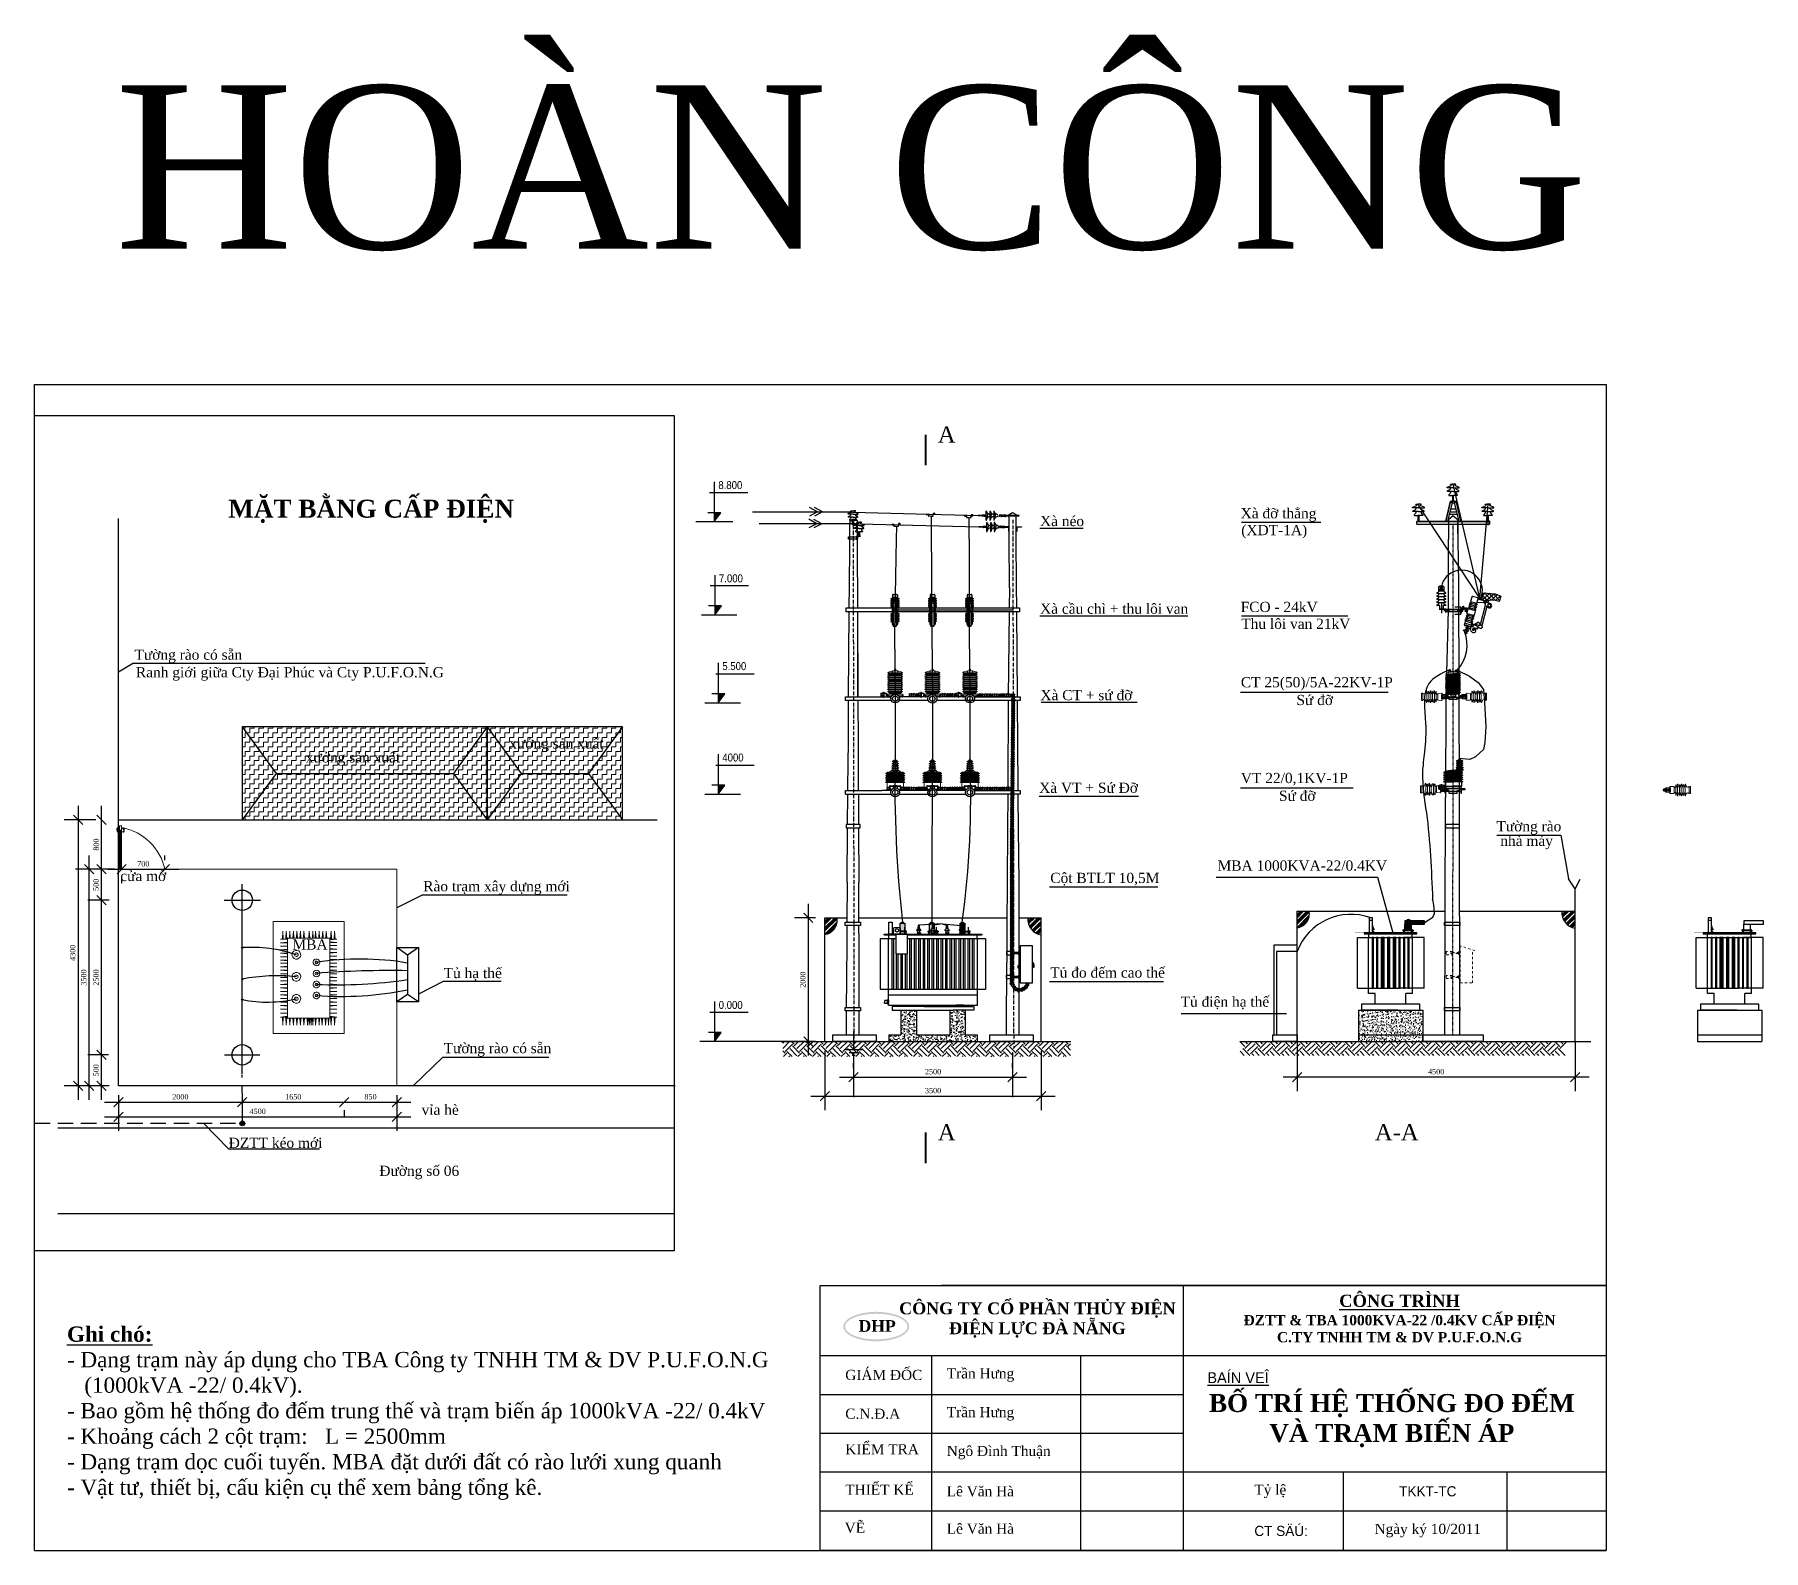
# Model space of a CAD drawing. Header units: inches. Extents: x -246336 to 136055, y -106871 to 69513.
# Drawn here: x -167885 to -139923, y 58 to 24567 of the extents above; entities that cross this region are included whole.
import ezdxf

# ---------------------------------------------------------------- set-up
doc = ezdxf.new("R2010")
doc.units = ezdxf.units.IN
doc.header["$MEASUREMENT"] = 0
for name, pattern in [('ACAD_ISO10W100', [18.5, 12, -3, 0.5, -3]), ('CENTER', [2, 1.25, -0.25, 0.25, -0.25]), ('DASHDOT', [25.4, 12.7, -6.35, 0, -6.35]), ('DASHDOTX2', [2, 1, -0.5, 0, -0.5]), ('DASHED2', [0.375, 0.25, -0.125])]:
    doc.linetypes.add(name, pattern=pattern)
for name, color, linetype in [('03', 3, 'Continuous'), ('6 - Equipment', 1, 'Continuous'), ('COT_MONG', 5, 'Continuous'), ('KTEN', 7, 'Continuous'), ('Layer1', 7, 'Continuous'), ('T_VAT', 7, 'Continuous'), ('WALK WAY', 47, 'Continuous'), ('XA-TT1', 7, 'Continuous'), ('XA-TT2', 7, 'Continuous')]:
    doc.layers.add(name, color=color, linetype=linetype)
doc.layers.add('K.THUOC', color=8, linetype='Continuous', lineweight=5)
doc.layers.add('KHUNG_TEN', color=4, linetype='Continuous', lineweight=25)
doc.layers.add('XAM', color=7, linetype='Continuous', true_color=0xb0b0b0)
doc.styles.add('ANH', font='Vhavan.ttf', dxfattribs={"height": 2})
doc.styles.add('CH3', font='TVROMAND.shx', dxfattribs={"width": 0.9, "height": 2.5})
doc.styles.add('khung ten', font='Varr.ttf')
doc.styles.get("Standard").update_dxf_attribs({"font": 'VNTIME_0.TTF', "height": 86})
doc.styles.add('VIET25', font='VNTIME_0.TTF', dxfattribs={"height": 2.5})
doc.styles.add('VIET4', font='Vhtime.ttf', dxfattribs={"height": 4})
doc.linetypes.add('FENCELINE2', pattern='A,6.35,-2.54,[132,ltypeshp.shx,S=2.54,R=0,X=-2.54,Y=0],-2.54,25.4', length=36.83)
doc.dimstyles.new('TAM', dxfattribs={"dimscale": 75, "dimtxt": 2, "dimasz": 2, "dimexe": 3, "dimexo": 2, "dimgap": 1, "dimtad": 0, "dimtoh": 1, "dimdec": 0, "dimdsep": 46, "dimtxsty": 'Standard', "dimblk1": 'OBLIQUE', "dimblk2": 'OBLIQUE', "dimsah": 1, "dimcen": -1, "dimdle": 3, "dimclrd": 251, "dimclre": 251, "dimadec": 0, "dimazin": 0, "dimtfac": 1, "dimtdec": 0, "dimtmove": 0, "dimatfit": 3, "dimldrblk": 'OBLIQUE', "dimfxl": 1, "dimtvp": 1, "dimtolj": 1, "dimtzin": 0, "dimarcsym": 0})
pattern_1 = [(45, (-119853.63, -23247.18), (-53.03301, 53.03301), []), (45, (-119835.95, -23247.18), (-53.03301, 53.03301), []), (45, (-119818.275, -23247.18), (-53.03301, 53.03301), []), (45, (-119800.6, -23247.18), (-53.03301, 53.03301), [])]

msp = doc.modelspace()

# ---------------------------------------------------------------- texts
at = {"style": 'khung ten'}
for s, insert, char_height, width, attachment_point in [('{\\fTimes New Roman|b1|i0|c0|p18;MẶT BẰNG CẤP \\fTimes New Roman|b1|i0|c238|p18;Đ\\fTimes New Roman|b1|i0|c0|p18;IỆN}', (-162441.796, 17047.214), 290.6904, 5949.46352, 2), ('{\\fTimes New Roman|b1|i0|c0|p18;CÔNG TY CỔ PHẦN THỦY \\fTimes New Roman|b1|i0|c238|p18;Đ\\fTimes New Roman|b1|i0|c0|p18;IỆN\\P\\fTimes New Roman|b1|i0|c238|p18;Đ\\fTimes New Roman|b1|i0|c0|p18;IỆN LỰC \\fTimes New Roman|b1|i0|c238|p18;Đ\\fTimes New Roman|b1|i0|c0|p18;À NẴNG}', (-151665.208, 3782.638), 192.701596, 7784.91074, 5), ('{\\fTimes New Roman|b0|i0|c0|p18;Trần H\\fTimes New Roman|b0|i0|c163|p18;ư\\fTimes New Roman|b0|i0|c0|p18;ng}', (-153131.604, 2894.392), 164.153211, 3403.87377, 4), ('{\\fTimes New Roman|b1|i0|c0|p18;BỐ TRÍ HỆ THỐNG \\fTimes New Roman|b1|i0|c238|p18;Đ\\fTimes New Roman|b1|i0|c0|p18;O \\fTimes New Roman|b1|i0|c238|p18;Đ\\fTimes New Roman|b1|i0|c0|p18;ẾM VÀ TRẠM BIẾN ÁP}', (-145933.163, 2586.993), 290.6904, 5949.46352, 2), ('{\\fTimes New Roman|b0|i0|c0|p18;Trần H\\fTimes New Roman|b0|i0|c163|p18;ư\\fTimes New Roman|b0|i0|c0|p18;ng}', (-153131.604, 2267.269), 164.153211, 3403.87377, 4), ('{\\fTimes New Roman|b0|i0|c0|p18;Ngô \\fTimes New Roman|b0|i0|c238|p18;Đ\\fTimes New Roman|b0|i0|c0|p18;ình Thuận}', (-153131.604, 1640.145), 164.153211, 3403.87377, 4), ('{\\fTimes New Roman|b0|i0|c0|p18;Lê V\\fTimes New Roman|b0|i0|c238|p18;ă\\fTimes New Roman|b0|i0|c0|p18;n Hà}', (-153131.604, 1013.021), 164.153211, 3403.87377, 4), ('{\\fTimes New Roman|b0|i0|c0|p18;Lê V\\fTimes New Roman|b0|i0|c238|p18;ă\\fTimes New Roman|b0|i0|c0|p18;n Hà}', (-153131.604, 408.892), 164.153211, 3403.87377, 4)]:
    msp.add_mtext(s, dxfattribs=dict(at, insert=insert, char_height=char_height, width=width, attachment_point=attachment_point))
at = {"width": 1928.25777, "attachment_point": 4}
for s, insert, char_height in [('{\\fTimes New Roman|b0|i0|c0|p18;GIÁM \\fTimes New Roman|b0|i0|c238|p18;Đ\\fTimes New Roman|b0|i0|c0|p18;ỐC}', (-154773.164, 2894.454), 164.153211), ('{\\fTimes New Roman|b0|i0|c0|p18;C.N.\\fTimes New Roman|b0|i0|c238|p18;Đ\\fTimes New Roman|b0|i0|c0|p18;.A}', (-154773.164, 2267.33), 164.153211), ('{\\fTimes New Roman|b0|i0|c0|p18;KIỂM TRA}', (-154773.164, 1694.026), 164.15321), ('{\\fTimes New Roman|b0|i0|c0|p18;THIẾT KẾ}', (-154773.617, 1039.992), 164.15321), ('{\\fTimes New Roman|b0|i0|c0|p18;VẼ}', (-154782.352, 424.079), 164.15321)]:
    msp.add_mtext(s, dxfattribs=dict(at, insert=insert, char_height=char_height))
at = {"layer": 'KHUNG_TEN', "color": 7, "ltscale": 0.01, "insert": (-145807.855, 3806.501), "char_height": 213.998829, "width": 6760.09422, "attachment_point": 5}
msp.add_mtext('{\\fTimes New Roman|b1|i0|c0|p18;\\H0.9252x;\\LCÔNG TRÌNH\\l\\P\\fTimes New Roman|b1|i0|c238|p18;\\H0.8333x;Đ\\fTimes New Roman|b1|i0|c0|p18;ZTT & TBA 1000KVA-22 /0.4KV CẤP \\fTimes New Roman|b1|i0|c238|p18;Đ\\fTimes New Roman|b1|i0|c0|p18;IỆN\\PC.TY TNHH TM & DV P.U.F.O.N.G}', dxfattribs=at)
at = {"layer": 'T_VAT', "ltscale": 0.01, "style": 'khung ten'}
for s, insert, char_height, width, attachment_point in [('{\\LBAÍN VEÎ}', (-148916.573, 2851.72), 175.83532, 5669.52673, 4), ('{\\fTimes New Roman|b0|i0|c0|p18;Tỷ lệ}', (-148156.403, 1013.021), 164.15321, 1607.33436, 4), ('TKKT-TC', (-145350.849, 1013.083), 164.1532, 2570.55749, 5), ('CT SÄÚ: ', (-148156.403, 372.028), 164.1532, 1607.33436, 4), ('{\\fTimes New Roman|b0|i0|c0|p18;Ngày ký 10/2011}', (-145350.849, 378.963), 164.15321, 2570.55749, 5)]:
    msp.add_mtext(s, dxfattribs=dict(at, insert=insert, char_height=char_height, width=width, attachment_point=attachment_point))
at = {"layer": 'XA-TT1', "style": 'CH3', "width": 0.9}
for s, p in [('8.800', (-156826.102, 17218.982)), ('7.000', (-156815.97, 15710.753)), ('5.500', (-156761.733, 14291.85)), ('4000', (-156761.733, 12813.746)), ('0.000', (-156819.99, 8813.746))]:
    msp.add_text(s, height=128.7, dxfattribs=at).set_placement(p)
at = {"layer": 'XA-TT1', "style": 'VIET25'}
for s, p in [('Xµ nÐo', (-151622.798, 16619.91)), ('Xµ ®ì th¼ng ', (-148377.857, 16745.772)), ('(XDT-1A)', (-148367.958, 16473.367)), ('Xµ cÇu ch× + thu l«i van', (-151622.798, 15202.846)), ('FCO - 24kV', (-148377.857, 15230.84)), ('Thu l«i van 21kV', (-148367.958, 14958.434)), ('T\xadêng rµo cã s½n', (-166268.558, 14459.207)), ('Ranh giíi gi÷a Cty §¹i Phóc vµ Cty P.U.F.O.N.G', (-166245.969, 14174.797)), ('CT 25(50)/5A-22KV-1P', (-148374.611, 14013.45)), ('Xµ CT + sø ®ì', (-151616.517, 13805.54)), ('Sø ®ì', (-147476.001, 13726.446)), ('x\xadëng s¶n xuÊt', (-160206.838, 13022.824)), ('x\xadëng s¶n xuÊt', (-163499.068, 12798.642)), ('VT 22/0,1KV-1P', (-148374.611, 12464.702)), ('Xµ VT + Sø §ì', (-151636.55, 12307.068)), ('Sø ®ì', (-147757.955, 12177.698)), ('T\xadêng rµo', (-144240.641, 11684.754)), (' nhµ m¸y', (-144240.641, 11450.236)), ('MBA 1000KVA-22/0.4KV', (-148751.036, 11048.933)), ('cöa më', (-166499.554, 10881.057)), ('Cét BTLT 10,5M', (-151457.45, 10849.545)), ('Rµo tr¹m x©y dùng míi', (-161599.112, 10714.963)), ('MBA', (-163713.932, 9772.893)), ('Tñ h¹ thÕ', (-161268.848, 9311.062)), ('Tñ ®o ®Õm cao thÕ', (-151457.45, 9319.382)), ('Tñ ®iÖn h¹ thÕ', (-149348.894, 8849.324)), ('T\xadêng rµo cã s½n', (-161268.848, 8097.621)), ('vØa hÌ', (-161626.395, 7101.934)), ('§ZTT kÐo míi', (-164745.688, 6565.443)), ('§\xadêng sè 06', (-162308.614, 6113.642))]:
    msp.add_text(s, height=165, dxfattribs=at).set_placement(p)
at = {"layer": 'XA-TT1', "attachment_point": 1}
for s, insert, char_height, width, style in [('{\\fTimes New Roman|b0|i0|c0|p18;HOÀN CÔNG}', (-166584.181, 23744.266), 2640, 88750.93333, 'VIET4'), ('A', (-153275.89, 18233.465), 264, 421.08, 'VIET4'), ('A', (-153275.89, 6951.954), 264, 421.08, 'VIET4'), ('A-a', (-146207.571, 6951.954), 264, 1025.93333, 'VIET4'), ('{\\f.VnTimeH|b1|i0|c0|p34;\\LGhi chó:\\f.VnTimeH|b0|i0|c0|p34;\\l\\P\\fTimes New Roman|b0|i0|c0|p18;- Dạng trạm này áp dụng cho TBA Công ty TNHH TM & DV P.U.F.O.N.G\\P   (1000kVA -22/ 0.4kV).\\P- Bao gồm hệ thống \\fTimes New Roman|b0|i0|c238|p18;đ\\fTimes New Roman|b0|i0|c0|p18;o \\fTimes New Roman|b0|i0|c238|p18;đ\\fTimes New Roman|b0|i0|c0|p18;ếm trung thế và trạm biến áp 1000kVA -22/ 0.4kV\\P- Khoảng cách 2 cột trạm:   L = 2500mm\\P- Dạng trạm dọc cuối tuyến. MBA \\fTimes New Roman|b0|i0|c238|p18;đ\\fTimes New Roman|b0|i0|c0|p18;ặt d\\fTimes New Roman|b0|i0|c163|p18;ư\\fTimes New Roman|b0|i0|c0|p18;ới \\fTimes New Roman|b0|i0|c238|p18;đ\\fTimes New Roman|b0|i0|c0|p18;ất có rào l\\fTimes New Roman|b0|i0|c163|p18;ư\\fTimes New Roman|b0|i0|c0|p18;ới xung quanh\\P- Vật t\\fTimes New Roman|b0|i0|c163|p18;ư\\fTimes New Roman|b0|i0|c0|p18;, thiết bị, cấu kiện cụ thể xem bảng tổng kê.}', (-167361.169, 3679.661), 247.5, 12924.45, 'VIET25')]:
    msp.add_mtext(s, dxfattribs=dict(at, insert=insert, char_height=char_height, width=width, style=style))

# ---------------------------------------------------------------- blocks, each defined once
blk = doc.blocks.new('_OBLIQUE')
at = {"color": 0, "linetype": 'ByBlock'}
blk.add_line((-0.5, -0.5), (0.5, 0.5), dxfattribs=at)
blk = doc.blocks.new('*D39')
at = {"color": 251, "lineweight": -2}
for p, q in [((-147466, 8280), (-147466, 7486)), ((-142966, 8280), (-142966, 7486)), ((-142741, 7711), (-147691, 7711))]:
    blk.add_line(p, q, dxfattribs=at)
at = {"layer": 'Defpoints', "color": 0}
for p in [(-147466, 8430), (-142966, 8430), (-147466, 7711)]:
    blk.add_point(p, dxfattribs=at)
at = {"color": 251, "lineweight": -2, "xscale": 150, "yscale": 150, "zscale": 150, "rotation": 180}
blk.add_blockref('_OBLIQUE', (-147466, 7711), dxfattribs=at)
at = {"color": 251, "lineweight": -2, "xscale": 150, "yscale": 150, "zscale": 150}
blk.add_blockref('_OBLIQUE', (-142966, 7711), dxfattribs=at)
at = {"color": 0, "insert": (-145216, 7800), "char_height": 86, "attachment_point": 5}
blk.add_mtext('\\A1;4500', dxfattribs=at)
blk = doc.blocks.new('DSFDS')
at = {"layer": 'Layer1', "color": 9, "linetype": 'Continuous', "lineweight": 5}
for p, q in [((-19833, 14123), (-19835, 14121)), ((-19835, 14121), (-19835, 14113)), ((-19835, 14105), (-19835, 14113)), ((-19833, 14103), (-19835, 14105)), ((-19811, 14131), (-19823, 14131)), ((-19812, 14122), (-19823, 14122)), ((-19812, 14104), (-19823, 14104)), ((-19811, 14096), (-19823, 14096)), ((-19725, 14123), (-19809, 14123)), ((-19725, 14103), (-19809, 14103)), ((-19725, 14166), (-19725, 14113)), ((-19725, 14061), (-19725, 14113)), ((-19656, 14167), (-19718, 14172)), ((-19656, 14059), (-19718, 14054)), ((-19656, 14113), (-19656, 14167)), ((-19640, 14156), (-19656, 14156)), ((-19656, 14113), (-19656, 14059)), ((-19640, 14070), (-19656, 14070)), ((-19632, 14192), (-19632, 14113)), ((-19632, 14035), (-19632, 14113)), ((-19614, 14162), (-19624, 14193)), ((-19614, 14065), (-19624, 14034)), ((-19604, 14204), (-19604, 14113)), ((-19604, 14023), (-19604, 14113)), ((-19582, 14162), (-19595, 14205)), ((-19582, 14065), (-19595, 14022)), ((-19571, 14192), (-19571, 14113)), ((-19571, 14035), (-19571, 14113)), ((-19553, 14162), (-19562, 14193)), ((-19553, 14065), (-19562, 14034)), ((-19542, 14204), (-19542, 14113)), ((-19542, 14023), (-19542, 14113)), ((-19520, 14162), (-19533, 14205)), ((-19520, 14065), (-19533, 14022)), ((-19509, 14192), (-19509, 14113)), ((-19509, 14035), (-19509, 14113)), ((-19492, 14162), (-19501, 14193)), ((-19492, 14065), (-19501, 14034)), ((-19481, 14204), (-19481, 14113)), ((-19481, 14023), (-19481, 14113)), ((-19463, 14175), (-19472, 14205)), ((-19463, 14051), (-19472, 14022)), ((-19416, 14168), (-19416, 14113)), ((-19416, 14059), (-19416, 14113)), ((-19395, 14113), (-19395, 14163)), ((-19395, 14113), (-19395, 14063))]:
    blk.add_line(p, q, dxfattribs=at)
at = {"layer": 'Layer1', "color": 9, "linetype": 'CENTER', "ltscale": 0.05}
for p, q in [((-19824, 14121), (-19835, 14121)), ((-19824, 14105), (-19835, 14105)), ((-19833, 14103), (-19833, 14123))]:
    blk.add_line(p, q, dxfattribs=at)
at = {"layer": 'Layer1', "color": 9, "linetype": 'Continuous'}
for p, q in [((-19824, 14123), (-19833, 14123)), ((-19824, 14103), (-19833, 14103)), ((-19824, 14127), (-19824, 14113)), ((-19824, 14100), (-19824, 14113))]:
    blk.add_line(p, q, dxfattribs=at)
at = {"layer": 'Layer1', "color": 9, "linetype": 'CENTER', "lineweight": 5, "ltscale": 0.05}
for p, q in [((-19780, 14121), (-19809, 14121)), ((-19780, 14105), (-19809, 14105))]:
    blk.add_line(p, q, dxfattribs=at)
at = {"layer": 'Layer1', "color": 9, "linetype": 'Continuous', "lineweight": 5}
for points in [[(-19809, 14113), (-19809, 14133), (-19811, 14133), (-19811, 14113)], [(-19809, 14113), (-19809, 14093), (-19811, 14093), (-19811, 14113)]]:
    blk.add_lwpolyline(points, dxfattribs=at)
at = {"layer": 'Layer1', "color": 9, "linetype": 'Continuous'}
for centre, radius, start, end in [((-19817, 14127), 7.65, 145.463, 214.537), ((-19794, 14113), 30.6, 162.9251, 180), ((-19794, 14113), 30.6, 180, 197.0749), ((-19817, 14100), 7.65, 145.463, 214.537), ((-19819, 14127), 7.65, 325.463, 34.537), ((-19841, 14113), 30.6, 0, 17.0749), ((-19841, 14113), 30.6, 342.9251, 0), ((-19819, 14100), 7.65, 325.463, 34.537)]:
    blk.add_arc(centre, radius, start, end, dxfattribs=at)
at = {"layer": 'Layer1', "color": 9, "linetype": 'Continuous', "lineweight": 5}
for centre, radius, start, end in [((-19718, 14165), 6.7, 92.5489, 177.9344), ((-19718, 14061), 6.7, 182.0656, 267.4511), ((-19641, 14166), 9.23, 275.2806, 343.2481), ((-19641, 14061), 9.23, 16.7519, 84.7194)]:
    blk.add_arc(centre, radius, start, end, dxfattribs=at)
at = {"layer": 'Layer1', "color": 9, "linetype": 'Continuous', "lineweight": 5, "extrusion": (0, 0, -1)}
for centre, major_axis, start_param, end_param in [((-19628, 14192), (4.22, 0), 3.094054, 6.116831), ((-19609, 14163), (5.71, 0), 0.402312, 2.8943), ((-19599, 14203), (4.48, 0), 3.291437, 5.982469), ((-19576, 14163), (5.71, 0), 0.402312, 2.8943), ((-19567, 14192), (4.22, 0), 3.094054, 6.116831), ((-19547, 14163), (5.71, 0), 0.402312, 2.8943), ((-19538, 14203), (4.48, 0), 3.291437, 5.982469), ((-19515, 14163), (5.71, 0), 0.402312, 2.8943), ((-19505, 14192), (4.22, 0), 3.094054, 6.116831), ((-19486, 14163), (5.71, 0), 0.402312, 2.8943), ((-19476, 14203), (4.48, 0), 3.291437, 5.982469), ((-19437, 14184), (27.3, 0), 0.67706, 2.781074), ((-19406, 14161), (11.6, 0), 3.786737, 6.096978)]:
    blk.add_ellipse(centre, major_axis=major_axis, ratio=0.970874, start_param=start_param, end_param=end_param, dxfattribs=at)
at = {"layer": 'Layer1', "color": 9, "linetype": 'Continuous', "lineweight": 5}
for centre, major_axis, start_param, end_param in [((-19628, 14034), (4.22, 0), 3.094054, 6.116831), ((-19609, 14063), (5.71, 0), 0.402312, 2.8943), ((-19599, 14023), (4.48, 0), 3.291437, 5.982469), ((-19576, 14063), (5.71, 0), 0.402312, 2.8943), ((-19567, 14034), (4.22, 0), 3.094054, 6.116831), ((-19547, 14063), (5.71, 0), 0.402312, 2.8943), ((-19538, 14023), (4.48, 0), 3.291437, 5.982469), ((-19515, 14063), (5.71, 0), 0.402312, 2.8943), ((-19505, 14034), (4.22, 0), 3.094054, 6.116831), ((-19486, 14063), (5.71, 0), 0.402312, 2.8943), ((-19476, 14023), (4.48, 0), 3.291437, 5.982469), ((-19437, 14042), (27.3, 0), 0.67706, 2.781074), ((-19406, 14065), (11.6, 0), 3.786737, 6.096978)]:
    blk.add_ellipse(centre, major_axis=major_axis, ratio=0.970874, start_param=start_param, end_param=end_param, dxfattribs=at)
at = {"layer": 'XA-TT1', "color": 7, "flags": 128}
for points in [[(-19723, 14084), (-19723, 14077), (-19793, 14077), (-19793, 14147), (-19786, 14147)], [(-19793, 14140), (-19793, 14147), (-19723, 14147), (-19723, 14077), (-19730, 14077)], [(-19730, 14084), (-19730, 14140), (-19786, 14140)], [(-19786, 14140), (-19786, 14084), (-19730, 14084)]]:
    blk.add_lwpolyline(points, dxfattribs=at)
blk = doc.blocks.new('FCOB')
at = {"layer": 'XA-TT2', "linetype": 'DASHDOTX2', "ltscale": 3}
h = blk.add_hatch(dxfattribs=at)
h.set_pattern_fill('ANSI37', color=4, scale=33, angle=-3.0447, style=0)
h.set_pattern_definition([(41.95532, (9215.2557, -978.9582), (-2.7577723, 3.067624), []), (131.95532, (9215.2557, -978.9582), (-3.067624, -2.7577723), [])])
h.paths.add_polyline_path([(13972.7, 1673.2), (13970.8, 1663.8), (13975.9, 1662.4), (13987.1, 1663.2), (13994.1, 1661.1), (13996.3, 1668.6), (13988.9, 1671.4)])
for p, q in [((13945.1, 1655.1), (13946.1, 1655.1)), ((13945.1, 1655), (13946.1, 1655)), ((13945.1, 1654.8), (13946.1, 1654.8)), ((13945.1, 1654.7), (13946.1, 1654.7)), ((13945.1, 1654.5), (13946.1, 1654.5)), ((13957.2, 1660.8), (13962.6, 1659.4)), ((13971, 1664.9), (13969.8, 1665.2)), ((13970.8, 1663.8), (13969.8, 1664)), ((13970.7, 1663.6), (13969.8, 1663.9)), ((13970, 1665), (13969.9, 1664.3)), ((13973.8, 1662.1), (13973.5, 1663)), ((13974.7, 1662.2), (13974.6, 1662.7)), ((13979, 1657.6), (13978.9, 1655.9)), ((13979.6, 1658.1), (13981.3, 1657.8)), ((13944.8, 1652.4), (13946.4, 1652.4)), ((13945.1, 1654.3), (13946.1, 1654.3)), ((13945.1, 1654.2), (13946.1, 1654.2)), ((13945.1, 1654), (13946.1, 1654)), ((13945.1, 1653.9), (13946.1, 1653.9)), ((13945.1, 1653.7), (13946.1, 1653.7)), ((13945.1, 1652.5), (13945.1, 1653.5)), ((13948.8, 1652.4), (13945.7, 1652.4)), ((13946.1, 1652.5), (13946.1, 1653.5)), ((13948.5, 1649.6), (13948.2, 1648.7)), ((13948.6, 1649.6), (13948.4, 1648.6)), ((13948.8, 1649.5), (13948.5, 1648.6)), ((13948.9, 1649.5), (13948.7, 1648.6)), ((13949.1, 1649.5), (13948.8, 1648.5)), ((13949.2, 1649.4), (13949, 1648.5)), ((13949.4, 1649.4), (13949.1, 1648.4)), ((13950.2, 1648.1), (13949.5, 1648.3)), ((13950.5, 1649.1), (13949.8, 1649.3)), ((13950.7, 1649.4), (13950.2, 1647.8)), ((13952.9, 1644.7), (13958.3, 1643.2)), ((13964.2, 1630.8), (13962.8, 1631.5)), ((13946, 1622.6), (13946.3, 1623.2)), ((13946.1, 1622.5), (13946.4, 1623.1)), ((13946.2, 1622.5), (13946.5, 1623)), ((13946.3, 1622.4), (13946.6, 1623)), ((13946.4, 1622.3), (13946.7, 1622.9)), ((13946.4, 1622.3), (13946.8, 1622.9)), ((13946.5, 1622.2), (13946.9, 1622.8)), ((13946.6, 1622.2), (13947, 1622.8)), ((13946.7, 1622.1), (13947.1, 1622.7)), ((13946.8, 1622.1), (13947.2, 1622.7)), ((13947.5, 1621.6), (13947, 1622)), ((13948.4, 1622.9), (13947.2, 1620.9)), ((13947.2, 1620.9), (13950.3, 1618.5)), ((13947.9, 1622.3), (13947.3, 1622.6)), ((13947.5, 1621.4), (13948.1, 1622.4)), ((13949.3, 1622.6), (13948.4, 1622.9)), ((13950.9, 1619.2), (13949.5, 1620.4)), ((13950.3, 1625.9), (13951.9, 1625.4)), ((13950.3, 1618.5), (13950.9, 1619.2)), ((13950.6, 1625.9), (13950.8, 1626.6)), ((13950.9, 1626.8), (13951.9, 1626.6)), ((13951, 1627), (13951.9, 1626.7)), ((13951.7, 1625.6), (13951.9, 1626.3)), ((13957.5, 1629.3), (13957.1, 1627.7)), ((13957.3, 1627.9), (13958.2, 1627.7)), ((13957.6, 1628.9), (13958.4, 1628.7)), ((13958.7, 1628.6), (13958.4, 1627.7)), ((13958.8, 1628.6), (13958.6, 1627.6)), ((13962.7, 1625.3), (13961.5, 1624.2)), ((13963, 1629.8), (13962.2, 1630.7)), ((13962.9, 1629.1), (13965.9, 1625.8)), ((13968.3, 1630.6), (13964.4, 1627.4))]:
    blk.add_line(p, q)
at = {"linetype": 'DASHDOT'}
for p, q in [((13942.5, 1654), (13934.2, 1654)), ((13934.2, 1644.4), (13942.5, 1644.4)), ((13942.5, 1652.4), (13942.5, 1654)), ((13942.5, 1644.4), (13942.5, 1646.1))]:
    blk.add_line(p, q, dxfattribs=at)
at = {"linetype": 'Continuous', "lineweight": 5}
for p, q in [((13943.3, 1650.3), (13944.2, 1650.3)), ((13943.3, 1647.7), (13944.2, 1647.7)), ((13943.4, 1649.7), (13944.2, 1649.7)), ((13943.4, 1648.4), (13944.2, 1648.4)), ((13944.9, 1649.7), (13945.1, 1649.6)), ((13944.9, 1648.3), (13945.1, 1648.4)), ((13945.1, 1649.6), (13945.1, 1649)), ((13945.1, 1648.4), (13945.1, 1649))]:
    blk.add_line(p, q, dxfattribs=at)
at = {"linetype": 'Continuous'}
for p, q in [((13944.3, 1650), (13944.3, 1649)), ((13944.3, 1649.7), (13944.9, 1649.7)), ((13944.3, 1648.1), (13944.3, 1649)), ((13944.3, 1648.3), (13944.9, 1648.3))]:
    blk.add_line(p, q, dxfattribs=at)
at = {"linetype": 'CENTER', "ltscale": 0.05}
for p, q in [((13944.3, 1649.6), (13945.1, 1649.6)), ((13944.3, 1648.4), (13945.1, 1648.4)), ((13944.9, 1648.3), (13944.9, 1649.7))]:
    blk.add_line(p, q, dxfattribs=at)
for points in [[(13945.1, 1655.3), (13946.1, 1655.3), (13946.2, 1655.2), (13946.2, 1653.6), (13945, 1653.6), (13945, 1655.2)], [(13965.3, 1664.4), (13964.2, 1660.4), (13973.6, 1660), (13974.1, 1662), (13965.3, 1664.4)], [(13970.9, 1663.9), (13970.9, 1663.9)], [(13973.5, 1659.7), (13974.2, 1659.5), (13974.9, 1662.2), (13974.2, 1662.4)], [(13946.9, 1630.3), (13956.3, 1627.8), (13956.8, 1629.6), (13947.4, 1632.1)], [(13948.2, 1649.7), (13948, 1648.8), (13948.1, 1648.6), (13949.4, 1648.2), (13949.7, 1649.4), (13948.4, 1649.8)], [(13956.7, 1630.8), (13962.9, 1629.1), (13963, 1629.8), (13956.9, 1631.5)], [(13945.9, 1622.6), (13946.2, 1623.2), (13946.3, 1623.2), (13947.3, 1622.7), (13946.9, 1621.9), (13945.9, 1622.5)], [(13951, 1627.2), (13952, 1626.9), (13952.1, 1626.8), (13952, 1626.4), (13950.8, 1626.7), (13950.9, 1627.1)], [(13956.4, 1628.1), (13957.2, 1627.9), (13957.5, 1629.1), (13956.7, 1629.3)], [(13959, 1628.5), (13958.8, 1627.6), (13958.6, 1627.5), (13958.3, 1627.6), (13958.6, 1628.8), (13958.9, 1628.7)]]:
    blk.add_lwpolyline(points, close=True)
for points in [[(13961, 1653.1, 0.125293), (13962.5, 1651, -0.748668), (13962.3, 1650.6), (13962.3, 1650.6), (13953.1, 1653, -0.748668), (13953.1, 1653.6, 0.125293), (13955.6, 1654.6)], [(13961.5, 1655.2, 0.125293), (13963.1, 1653.1, -0.748668), (13962.9, 1652.6), (13962.9, 1652.6), (13953.7, 1655.1, -0.748668), (13953.7, 1655.6, 0.125293), (13956.1, 1656.7)], [(13962.1, 1657.3, 0.125293), (13963.6, 1655.2, -0.748668), (13963.4, 1654.7), (13963.4, 1654.7), (13954.2, 1657.2, -0.748668), (13954.3, 1657.7, 0.125293), (13956.7, 1658.8)], [(13962.6, 1659.4, 0.125293), (13964.2, 1657.3, -0.748668), (13964, 1656.8), (13964, 1656.8), (13954.8, 1659.3, -0.748668), (13954.8, 1659.8, 0.125293), (13957.2, 1660.8)], [(13965.7, 1664.3), (13966, 1665.1, 0.414214), (13965.3, 1666.2), (13958.3, 1668.1, 0.414214), (13957.2, 1667.4), (13955.6, 1661.3)], [(13971.2, 1665.4), (13968.3, 1666.2, 0.414214), (13967, 1665.5), (13966.6, 1664), (13967.2, 1663.9), (13967.6, 1665.3, -0.414214), (13968.1, 1665.6), (13971, 1664.9)], [(13956.1, 1634.9, 0.125293), (13957.6, 1632.8, -0.748668), (13957.4, 1632.3), (13957.4, 1632.3), (13948.2, 1634.8, -0.748668), (13948.2, 1635.3, 0.125293), (13950.7, 1636.3)], [(13956.6, 1637, 0.125293), (13958.2, 1634.9, -0.748668), (13958, 1634.4), (13958, 1634.4), (13948.8, 1636.8, -0.748668), (13948.8, 1637.4, 0.125293), (13951.2, 1638.4)], [(13957.2, 1639, 0.125293), (13958.7, 1636.9, -0.748668), (13958.5, 1636.5), (13958.5, 1636.5), (13949.3, 1638.9, -0.748668), (13949.4, 1639.5, 0.125293), (13951.8, 1640.5)], [(13957.7, 1641.1, 0.125293), (13959.3, 1639, -0.748668), (13959.1, 1638.5), (13959.1, 1638.5), (13949.9, 1641, -0.748668), (13949.9, 1641.5, 0.125293), (13952.3, 1642.6)], [(13958.3, 1643.2, 0.125293), (13959.9, 1641.1, -0.748668), (13959.6, 1640.6), (13959.6, 1640.6), (13950.4, 1643.1, -0.748668), (13950.5, 1643.6, 0.125293), (13952.9, 1644.7)], [(13952.4, 1651.4, -0.177277), (13952.6, 1651.5, 0.125293), (13955, 1652.5)], [(13960.4, 1651.1, 0.125293), (13962, 1649, -0.177277), (13962.1, 1648.8, -0.177277)], [(13947.2, 1630.2), (13947.2, 1630.1, 0.414214), (13947.8, 1629), (13954.8, 1627.1, 0.414214), (13955.9, 1627.7), (13956, 1627.9)], [(13955.2, 1624.6, -0.121046), (13955, 1624.6), (13949.2, 1626.2), (13949.1, 1625.6), (13954.9, 1624, 0.069485), (13955.1, 1624, 0.069485)], [(13949.5, 1625.5), (13949.4, 1625), (13950.2, 1623.8, -0.551716), (13949.3, 1622.6)]]:
    blk.add_lwpolyline(points, format="xyb")
for points in [[(13955.6, 1661.3), (13964.3, 1658.9), (13964.7, 1660.3)], [(13975.4, 1655.9), (13968.3, 1629.8), (13971, 1629.1), (13978, 1655.2)], [(13969.5, 1665.2), (13969.3, 1664.5)], [(13969.5, 1664.3), (13970.9, 1663.9)], [(13970.9, 1663.8), (13970.8, 1663.5), (13970.7, 1663.4), (13969.7, 1663.7), (13969.6, 1663.9), (13969.7, 1664.2), (13970.9, 1663.9)], [(13971, 1664.9), (13969.8, 1665.2)], [(13972.7, 1673.2), (13988.9, 1671.4), (13996.3, 1668.6), (13994.1, 1661.1), (13987.1, 1663.2), (13975.9, 1662.4), (13970.8, 1663.8), (13972.7, 1673.2)], [(13974.5, 1660.7), (13975.9, 1659.2)], [(13976.1, 1660.4), (13974.8, 1661.8)], [(13975.9, 1659.2), (13975, 1656), (13978, 1655.1)], [(13981.8, 1658.8), (13976.1, 1660.4)], [(13979.1, 1659.5), (13979.7, 1661.7), (13977.1, 1662.4), (13976.5, 1660.2)], [(13976.9, 1662.5), (13976.9, 1662.4), (13979.9, 1661.6), (13980.2, 1662.9)], [(13977.7, 1664.4), (13977.5, 1664.4)], [(13944.5, 1653.5), (13944.5, 1652.5)], [(13946.4, 1653.6), (13944.8, 1653.6)], [(13944.8, 1652.4), (13946.4, 1652.4)], [(13946.7, 1652.5), (13946.7, 1653.5)], [(13956.4, 1629.7), (13957.2, 1632.4), (13948.4, 1634.7), (13947.7, 1632)], [(13949.3, 1648), (13949.7, 1649.6)], [(13950, 1647.5), (13949.3, 1647.7)], [(13949.9, 1649.9), (13950.6, 1649.7)], [(13950.7, 1649.4), (13950.2, 1647.8)], [(13947.4, 1622.8), (13946.8, 1621.8)], [(13946.8, 1621.6), (13947.3, 1621.3)], [(13948.1, 1622.6), (13947.5, 1623)], [(13947.5, 1621.4), (13948.1, 1622.4)], [(13948.8, 1622.8), (13948.8, 1623.7), (13949.2, 1624.4), (13949.5, 1624.6), (13949.6, 1624.7)], [(13950.3, 1626.8), (13950.1, 1626.1)], [(13950.3, 1625.9), (13951.9, 1625.4)], [(13952.2, 1626.4), (13950.6, 1626.8)], [(13952.6, 1624.6), (13951.4, 1623), (13952.6, 1621.9), (13951.6, 1620.8), (13950.6, 1621.7)], [(13952.2, 1625.5), (13952.4, 1626.2)], [(13957.5, 1629.3), (13957.1, 1627.7)], [(13957.2, 1627.4), (13958, 1627.1)], [(13958.6, 1629.3), (13957.7, 1629.5)], [(13958.2, 1627.4), (13958.6, 1629)], [(13968.8, 1625.1), (13967.7, 1625.4), (13966.1, 1626.5), (13965.9, 1628.7), (13966.7, 1629.3), (13967.9, 1629.2), (13968.3, 1629.8)]]:
    blk.add_lwpolyline(points)
at = {"flags": 128}
for points in [[(13948.8, 1651.7), (13948.8, 1652.4), (13942.5, 1652.4), (13942.5, 1646.1), (13943.2, 1646.1)], [(13943.2, 1646.1), (13943.2, 1651.7), (13948.8, 1651.7)]]:
    blk.add_lwpolyline(points, dxfattribs=at)
for points in [[(13942.8, 1651.4), (13950.4, 1651.4, -0.414214), (13951, 1650.5), (13949.9, 1646.7), (13950.9, 1646.4), (13951.9, 1650.2, 0.414214), (13950.7, 1652.4), (13942.8, 1652.4)], [(13951, 1645.2), (13960.2, 1642.7, 0.414214), (13960.7, 1643), (13962.1, 1648.3, 0.414214), (13961.8, 1648.9), (13952.7, 1651.3, 0.414214), (13952.1, 1651), (13950.7, 1645.7, 0.414214)]]:
    blk.add_lwpolyline(points, format="xyb", close=True)
at = {"linetype": 'Continuous', "lineweight": 5}
for points in [[(13943.2, 1649), (13943.2, 1650.5), (13943.3, 1650.5), (13943.3, 1649)], [(13943.2, 1649), (13943.2, 1647.6), (13943.3, 1647.6), (13943.3, 1649)]]:
    blk.add_lwpolyline(points, dxfattribs=at)
blk.add_circle((13962.6, 1631.1), 0.524)
for centre, radius, start, end in [((13969.6, 1664.7), 0.419, 210.1585, 299.7747), ((13969.7, 1664.8), 0.419, 30.1585, 119.7747), ((13970.6, 1665.2), 1.21, 229.02, 280.9131), ((13970.3, 1663.8), 1.21, 51.507, 100.9131), ((13981, 1655.8), 3.09, 193.1904, 74.9666), ((13980.9, 1655.9), 1.97, 179.1621, 79.1833), ((13979.5, 1657.6), 0.56, 79.1833, 179.1621), ((13945.6, 1652.1), 1.38, 211.8924, 328.1076), ((13944.8, 1653.2), 0.419, 45.1919, 134.8081), ((13944.8, 1652.8), 0.419, 225.1919, 314.8081), ((13945.6, 1652.4), 1.21, 64.0535, 115.9465), ((13945.6, 1653.6), 1.21, 244.0535, 295.9465), ((13946.4, 1653.2), 0.419, 45.1919, 134.8081), ((13946.4, 1652.8), 0.419, 225.1919, 314.8081), ((13949.7, 1647.9), 0.419, 120.1585, 209.7747), ((13950.7, 1648.5), 1.21, 139.02, 190.9131), ((13950.1, 1649.5), 0.419, 120.1585, 209.7747), ((13949.8, 1647.9), 0.419, 300.1585, 29.7747), ((13949.3, 1648.9), 1.21, 319.02, 10.9131), ((13950.3, 1649.5), 0.419, 300.1585, 29.7747), ((13947.1, 1621.7), 0.293, 105.5953, 195.2115), ((13947.8, 1621.9), 0.844, 124.4568, 176.3499), ((13947.6, 1622.7), 0.293, 105.5953, 195.2115), ((13947.3, 1621.6), 0.293, 285.5953, 15.2115), ((13947.1, 1622.3), 0.844, 304.4568, 356.3499), ((13947.8, 1622.6), 0.293, 285.5953, 15.2115), ((13950.6, 1620.6), 1.07, 90.9615, 188.3469), ((13950, 1620.9), 0.895, 263.8968, 39.5625), ((13950.4, 1626.3), 0.419, 210.1585, 299.7747), ((13950.1, 1620.9), 1.15, 278.2552, 8.0031), ((13950.5, 1626.4), 0.419, 30.1585, 119.7747), ((13951.4, 1626.8), 1.21, 229.02, 280.9131), ((13951.1, 1625.4), 1.21, 49.02, 100.9131), ((13952, 1625.8), 0.419, 210.1585, 299.7747), ((13952.1, 1626), 0.419, 30.1585, 119.7747), ((13957.5, 1627.6), 0.419, 120.1585, 209.7747), ((13958.5, 1628.1), 1.21, 139.02, 190.9131), ((13957.9, 1629.1), 0.419, 120.1585, 209.7747), ((13957.8, 1627.5), 0.419, 300.1585, 29.7747), ((13957.2, 1628.5), 1.21, 319.02, 10.9131), ((13958.2, 1629.1), 0.419, 300.1585, 29.7747)]:
    blk.add_arc(centre, radius, start, end)
at = {"linetype": 'Continuous'}
for centre, radius, start, end in [((13943.9, 1650), 0.55, 145.463, 214.537), ((13945.5, 1649), 2.2, 162.9251, 180), ((13945.5, 1649), 2.2, 180, 197.0749), ((13943.9, 1648.1), 0.55, 145.463, 214.537), ((13943.8, 1650), 0.55, 325.463, 34.537), ((13942.1, 1649), 2.2, 0, 17.0749), ((13942.1, 1649), 2.2, 342.9251, 0), ((13943.8, 1648.1), 0.55, 325.463, 34.537)]:
    blk.add_arc(centre, radius, start, end, dxfattribs=at)
for points, knots in [([(13962.9, 1629.1), (13963.1, 1629.4), (13963.5, 1629.8), (13964.5, 1630.1), (13964.2, 1630.6), (13964.1, 1631.1), (13964.1, 1631.8), (13964.3, 1632.7), (13965, 1633.4), (13965.9, 1633.6), (13966.9, 1633.2), (13967.2, 1632.5), (13967.2, 1631.9), (13967.6, 1631.5), (13968, 1630.9), (13968.4, 1630.5), (13968.5, 1630.4)], [0, 0, 0, 0, 11.648206, 21.188614, 24.738093, 28.023008, 39.729704, 49.408854, 59.154896, 69.610391, 81.147608, 90.62568, 94.86376, 99.343388, 110.687596, 117.504633, 117.504633, 117.504633, 117.504633]), ([(13955.9, 1627.7), (13955.7, 1626.8), (13955.4, 1625.4), (13955, 1623.4), (13955.8, 1621.5), (13957.2, 1620), (13959.4, 1619.5), (13961.4, 1619.6), (13962.3, 1621.1), (13962.5, 1622.2), (13962.3, 1623.2), (13961.8, 1624.3), (13960.6, 1624.6), (13959.6, 1623.6), (13960.2, 1622.8), (13959.6, 1621.8), (13958.1, 1622.4), (13958.6, 1623.8), (13958.8, 1625), (13959.5, 1625.9), (13960.7, 1626), (13961.9, 1625.5), (13963.4, 1625.2), (13965.1, 1624.5), (13965.7, 1625.8), (13966.2, 1626.1), (13966.5, 1626.2)], [0, 0, 0, 0, 31.37349, 50.085658, 66.392, 96.969182, 114.039982, 143.723316, 155.709296, 168.6155, 179.441942, 192.628368, 204.862725, 216.161245, 226.453738, 234.507867, 247.026113, 264.016888, 276.042912, 289.42527, 296.90151, 315.071833, 331.699605, 352.905334, 363.111394, 373.554324, 373.554324, 373.554324, 373.554324]), ([(13971, 1629.1), (13970.9, 1628.7), (13970.7, 1628.1), (13971.3, 1627.3), (13971.2, 1626.4), (13970.8, 1625.6), (13969.9, 1624.8), (13969.2, 1625), (13968.8, 1625.1)], [0, 0, 0, 0, 10.423414, 20.393982, 30.690631, 40.353473, 52.491673, 64.028898, 64.028898, 64.028898, 64.028898])]:
    blk.add_open_spline(points, degree=3, knots=knots)
blk = doc.blocks.new('GFH')
at = {"layer": 'Layer1', "color": 3, "linetype": 'Continuous'}
for p, q in [((-16878, 14862), (-16904, 14848)), ((-16904, 14846), (-16750, 14846)), ((-16883, 14822), (-16904, 14810)), ((-16883, 14836), (-16889, 14831)), ((-16889, 14830), (-16750, 14830)), ((-16883, 14836), (-16883, 14846)), ((-16883, 14836), (-16750, 14836)), ((-16883, 14822), (-16883, 14830)), ((-16883, 14822), (-16750, 14822)), ((-16596, 14846), (-16750, 14846)), ((-16617, 14836), (-16750, 14836)), ((-16611, 14830), (-16750, 14830)), ((-16617, 14822), (-16750, 14822)), ((-16690, 14905), (-16705, 14898)), ((-16704, 14894), (-16646, 14894)), ((-16687, 14941), (-16701, 14934)), ((-16700, 14930), (-16646, 14930)), ((-16683, 14976), (-16697, 14970)), ((-16681, 15013), (-16696, 15006)), ((-16696, 14966), (-16646, 14966)), ((-16695, 15002), (-16646, 15002)), ((-16666, 15054), (-16693, 15041)), ((-16693, 15037), (-16646, 15037)), ((-16689, 14914), (-16646, 14914)), ((-16687, 14950), (-16646, 14950)), ((-16684, 14985), (-16646, 14985)), ((-16679, 15021), (-16646, 15021)), ((-16599, 15037), (-16646, 15037)), ((-16613, 15021), (-16646, 15021)), ((-16597, 15002), (-16646, 15002)), ((-16608, 14985), (-16646, 14985)), ((-16595, 14966), (-16646, 14966)), ((-16605, 14950), (-16646, 14950)), ((-16592, 14930), (-16646, 14930)), ((-16603, 14914), (-16646, 14914)), ((-16588, 14894), (-16646, 14894)), ((-16626, 15054), (-16598, 15041)), ((-16622, 14862), (-16595, 14848)), ((-16617, 14836), (-16617, 14846)), ((-16617, 14836), (-16610, 14831)), ((-16617, 14822), (-16617, 14830)), ((-16617, 14822), (-16595, 14810)), ((-16611, 15013), (-16596, 15006)), ((-16609, 14976), (-16595, 14970)), ((-16609, 14869), (-16609, 14894)), ((-16605, 14941), (-16591, 14934)), ((-16602, 14905), (-16587, 14898)), ((-16988, 14641), (-16988, 14635)), ((-16988, 14635), (-16988, 14592)), ((-16988, 14635), (-16893, 14635)), ((-16988, 14592), (-16980, 14592)), ((-16980, 14592), (-16980, 14635)), ((-16980, 14592), (-16980, 14584)), ((-16980, 14584), (-16872, 14584)), ((-16977, 14604), (-16945, 14604)), ((-16961, 14587), (-16961, 14620)), ((-16943, 14635), (-16943, 14584)), ((-16939, 14661), (-16939, 14568)), ((-16935, 14635), (-16935, 14584)), ((-16904, 14808), (-16750, 14808)), ((-16883, 14787), (-16904, 14775)), ((-16904, 14772), (-16750, 14772)), ((-16883, 14752), (-16904, 14740)), ((-16904, 14738), (-16750, 14738)), ((-16883, 14716), (-16904, 14705)), ((-16904, 14702), (-16750, 14702)), ((-16901, 14635), (-16901, 14584)), ((-16893, 14635), (-16874, 14619)), ((-16883, 14800), (-16889, 14796)), ((-16889, 14794), (-16750, 14794)), ((-16883, 14766), (-16889, 14761)), ((-16889, 14760), (-16750, 14760)), ((-16883, 14730), (-16889, 14726)), ((-16889, 14724), (-16750, 14724)), ((-16883, 14800), (-16883, 14808)), ((-16883, 14800), (-16750, 14800)), ((-16883, 14787), (-16883, 14794)), ((-16883, 14766), (-16883, 14772)), ((-16883, 14766), (-16750, 14766)), ((-16883, 14752), (-16883, 14760)), ((-16883, 14752), (-16750, 14752)), ((-16883, 14730), (-16883, 14738)), ((-16883, 14730), (-16750, 14730)), ((-16883, 14716), (-16883, 14724)), ((-16883, 14716), (-16750, 14716)), ((-16882, 14694), (-16882, 14634)), ((-16882, 14634), (-16745, 14634)), ((-16878, 14629), (-16746, 14629)), ((-16872, 14597), (-16628, 14597)), ((-16872, 14584), (-16844, 14584)), ((-16868, 14625), (-16631, 14625)), ((-16844, 14597), (-16844, 14584)), ((-16618, 14634), (-16754, 14634)), ((-16621, 14629), (-16754, 14629)), ((-16596, 14808), (-16750, 14808)), ((-16617, 14800), (-16750, 14800)), ((-16611, 14794), (-16750, 14794)), ((-16596, 14772), (-16750, 14772)), ((-16617, 14766), (-16750, 14766)), ((-16611, 14760), (-16750, 14760)), ((-16617, 14752), (-16750, 14752)), ((-16596, 14738), (-16750, 14738)), ((-16617, 14730), (-16750, 14730)), ((-16611, 14724), (-16750, 14724)), ((-16617, 14716), (-16750, 14716)), ((-16596, 14702), (-16750, 14702)), ((-16656, 14597), (-16656, 14584)), ((-16628, 14584), (-16656, 14584)), ((-16618, 14694), (-16618, 14634)), ((-16617, 14800), (-16617, 14808)), ((-16617, 14800), (-16610, 14796)), ((-16617, 14787), (-16617, 14794)), ((-16617, 14787), (-16595, 14775)), ((-16617, 14766), (-16617, 14772)), ((-16617, 14766), (-16610, 14761)), ((-16617, 14752), (-16617, 14760)), ((-16617, 14752), (-16595, 14740)), ((-16617, 14730), (-16617, 14738)), ((-16617, 14730), (-16610, 14726)), ((-16617, 14716), (-16617, 14724)), ((-16617, 14716), (-16595, 14705))]:
    blk.add_line(p, q, dxfattribs=at)
at = {"layer": 'Layer1', "color": 3, "linetype": 'Continuous', "lineweight": 5}
blk.add_line((-16859, 14569), (-16859, 14600), dxfattribs=at)
at = {"layer": 'Layer1', "color": 3, "linetype": 'Continuous'}
for points in [[(-16878, 14869), (-16609, 14869), (-16609, 14862), (-16878, 14862)], [(-16666, 15054), (-16626, 15054), (-16626, 15062), (-16666, 15062)], [(-16652, 15062), (-16640, 15062), (-16640, 15065), (-16652, 15065)], [(-16648, 15065), (-16644, 15065), (-16644, 15082), (-16648, 15082)], [(-16945, 14652), (-16933, 14652), (-16933, 14655), (-16945, 14655)]]:
    blk.add_lwpolyline(points, close=True, dxfattribs=at)
for radius in [12.4, 6.4]:
    blk.add_circle((-16961, 14604), radius, dxfattribs=at)
for centre, radius, start, end in [((-16904, 14847), 1.22, 118.8632, 270), ((-16889, 14831), 0.811, 124.3045, 270), ((-16744, 14411), 477, 82.1739, 106.3149), ((-16704, 14896), 2.03, 114.4232, 270), ((-16700, 14932), 2.03, 114.4232, 270), ((-16696, 14968), 2.03, 114.4232, 270), ((-16695, 15004), 2.03, 114.4232, 270), ((-16693, 15039), 2.03, 114.4232, 270), ((-16695, 14918), 14, 290.466, 344.025), ((-16694, 14930), 15.6, 290.8825, 0.7109), ((-16689, 14915), 0.811, 110.8825, 270), ((-16692, 14966), 15.6, 290.8825, 0.7109), ((-16687, 14951), 0.811, 110.8825, 270), ((-16739, 15013), 88.9, 306.2607, 314.8873), ((-16684, 14986), 0.811, 110.8825, 270), ((-16690, 15002), 15.6, 290.8825, 0.7109), ((-16735, 15048), 88.9, 306.2607, 314.8873), ((-16609, 14924), 114, 121.9967, 129.4587), ((-16679, 15022), 0.811, 110.8825, 270), ((-16685, 15037), 15.6, 290.8825, 0.7109), ((-16744, 14411), 477, 73.6851, 77.262), ((-16607, 15037), 15.6, 179.2891, 249.1175), ((-16683, 14924), 114, 50.5413, 58.0033), ((-16557, 15048), 88.9, 225.1127, 233.7393), ((-16602, 15002), 15.6, 179.2891, 249.1175), ((-16600, 14966), 15.6, 179.2891, 249.1175), ((-16553, 15013), 88.9, 225.1127, 233.7393), ((-16613, 15022), 0.811, 270, 69.1175), ((-16597, 14930), 15.6, 179.2891, 249.1175), ((-16597, 14918), 14, 195.975, 249.534), ((-16611, 14831), 0.811, 270, 55.6955), ((-16608, 14986), 0.811, 270, 69.1175), ((-16605, 14951), 0.811, 270, 69.1175), ((-16603, 14915), 0.811, 270, 69.1175), ((-16599, 15039), 2.03, 270, 65.5768), ((-16597, 15004), 2.03, 270, 65.5768), ((-16596, 14847), 1.22, 270, 61.1368), ((-16595, 14968), 2.03, 270, 65.5768), ((-16592, 14932), 2.03, 270, 65.5768), ((-16588, 14896), 2.03, 270, 65.5768), ((-16938, 14536), 116, 67.5233, 115.4114), ((-16904, 14809), 1.22, 118.8632, 270), ((-16904, 14774), 1.22, 118.8632, 270), ((-16904, 14739), 1.22, 118.8632, 270), ((-16904, 14703), 1.22, 118.8632, 270), ((-16889, 14795), 0.811, 124.3045, 270), ((-16889, 14761), 0.811, 124.3045, 270), ((-16889, 14725), 0.811, 124.3045, 270), ((-16888, 14695), 6.68, 354.2657, 85.3828), ((-16888, 14695), 6.68, 354.2657, 85.3828), ((-16868, 14640), 14.7, 203.5916, 269.1397), ((-16631, 14640), 14.7, 270.8603, 336.4084), ((-16611, 14695), 6.68, 94.6172, 185.7343), ((-16611, 14695), 6.68, 94.6172, 185.7343), ((-16611, 14795), 0.811, 270, 55.6955), ((-16611, 14761), 0.811, 270, 55.6955), ((-16611, 14725), 0.811, 270, 55.6955), ((-16596, 14809), 1.22, 270, 61.1368), ((-16596, 14774), 1.22, 270, 61.1368), ((-16596, 14739), 1.22, 270, 61.1368), ((-16596, 14703), 1.22, 270, 61.1368)]:
    blk.add_arc(centre, radius, start, end, dxfattribs=at)
for points, knots in [([(-16682, 14894), (-16682, 14892), (-16681, 14887), (-16677, 14879), (-16665, 14877), (-16651, 14876), (-16637, 14877), (-16625, 14876), (-16616, 14877), (-16612, 14877), (-16609, 14876)], [0, 0, 0, 0, 7.559497, 13.023897, 26.432154, 39.127067, 56.164478, 68.199579, 76.017511, 82.412856, 82.412856, 82.412856, 82.412856]), ([(-16868, 14625), (-16870, 14624), (-16871, 14623), (-16874, 14620), (-16875, 14615), (-16877, 14609), (-16877, 14602), (-16881, 14596), (-16875, 14596), (-16872, 14597)], [0, 0, 0, 0, 4.005309, 7.132866, 10.930661, 18.795497, 27.746395, 30.278262, 37.932982, 37.932982, 37.932982, 37.932982]), ([(-16631, 14625), (-16630, 14624), (-16628, 14623), (-16626, 14620), (-16625, 14615), (-16622, 14609), (-16622, 14602), (-16619, 14596), (-16624, 14596), (-16628, 14597)], [0, 0, 0, 0, 4.005309, 7.132866, 10.930661, 18.795497, 27.746395, 30.278262, 37.932982, 37.932982, 37.932982, 37.932982])]:
    blk.add_open_spline(points, degree=3, knots=knots, dxfattribs=at)
at = {"layer": 'XA-TT1', "color": 3}
blk.add_line((-16895, 14552), (-16609, 14552), dxfattribs=at)
for points in [[(-16946, 14580), (-16946, 14587), (-16876, 14587), (-16876, 14517), (-16883, 14517)], [(-16883, 14517), (-16883, 14580), (-16946, 14580)], [(-16555, 14580), (-16555, 14587), (-16625, 14587), (-16625, 14517), (-16618, 14517)], [(-16618, 14517), (-16618, 14580), (-16555, 14580)]]:
    blk.add_lwpolyline(points, dxfattribs=at)
blk = doc.blocks.new('dfgfd')
at = {"layer": 'Layer1', "color": 3, "linetype": 'Continuous'}
for p, q in [((6720, 40050), (6843, 40050)), ((6743, 40028), (6722, 40016)), ((6722, 40014), (6843, 40014)), ((6743, 39994), (6722, 39982)), ((6728, 40050), (6728, 40055)), ((6743, 40040), (6736, 40036)), ((6743, 40005), (6736, 40001)), ((6737, 40034), (6843, 40034)), ((6737, 39999), (6843, 39999)), ((6743, 40049), (6743, 40040)), ((6743, 40034), (6743, 40028)), ((6743, 40014), (6743, 40005)), ((6743, 39999), (6743, 39994)), ((6767, 40065), (6767, 40071)), ((6965, 40050), (6843, 40050)), ((6949, 40034), (6843, 40034)), ((6963, 40014), (6843, 40014)), ((6949, 39999), (6843, 39999)), ((6918, 40065), (6918, 40071)), ((6942, 40049), (6942, 40040)), ((6942, 40040), (6949, 40036)), ((6942, 40034), (6942, 40028)), ((6942, 40028), (6964, 40016)), ((6942, 40014), (6942, 40005)), ((6942, 40005), (6949, 40001)), ((6942, 39999), (6942, 39994)), ((6942, 39994), (6964, 39982)), ((6957, 40050), (6957, 40055)), ((6722, 39980), (6843, 39980)), ((6743, 39960), (6722, 39948)), ((6722, 39946), (6843, 39946)), ((6743, 39926), (6722, 39915)), ((6722, 39912), (6843, 39912)), ((6743, 39895), (6722, 39884)), ((6722, 39881), (6843, 39881)), ((6743, 39864), (6722, 39853)), ((6722, 39850), (6843, 39850)), ((6743, 39831), (6722, 39819)), ((6722, 39817), (6843, 39817)), ((6743, 39796), (6722, 39784)), ((6722, 39782), (6843, 39782)), ((6743, 39759), (6722, 39748)), ((6722, 39745), (6843, 39745)), ((6743, 39972), (6736, 39967)), ((6743, 39939), (6736, 39934)), ((6743, 39908), (6736, 39903)), ((6743, 39877), (6736, 39872)), ((6743, 39843), (6736, 39839)), ((6743, 39808), (6736, 39804)), ((6743, 39772), (6736, 39767)), ((6743, 39738), (6736, 39733)), ((6737, 39966), (6843, 39966)), ((6737, 39933), (6843, 39933)), ((6737, 39902), (6843, 39902)), ((6737, 39871), (6843, 39871)), ((6737, 39837), (6843, 39837)), ((6737, 39802), (6843, 39802)), ((6737, 39766), (6843, 39766)), ((6737, 39731), (6843, 39731)), ((6743, 39980), (6743, 39972)), ((6743, 39966), (6743, 39960)), ((6743, 39946), (6743, 39939)), ((6743, 39933), (6743, 39926)), ((6743, 39912), (6743, 39908)), ((6743, 39902), (6743, 39895)), ((6743, 39881), (6743, 39877)), ((6743, 39871), (6743, 39864)), ((6743, 39850), (6743, 39843)), ((6743, 39837), (6743, 39831)), ((6743, 39817), (6743, 39808)), ((6743, 39802), (6743, 39796)), ((6743, 39782), (6743, 39772)), ((6743, 39766), (6743, 39759)), ((6743, 39745), (6743, 39738)), ((6749, 39731), (6749, 39718)), ((6749, 39718), (6843, 39718)), ((6805, 39709), (6813, 39709)), ((6809, 39713), (6809, 39705)), ((6963, 39980), (6843, 39980)), ((6949, 39966), (6843, 39966)), ((6963, 39946), (6843, 39946)), ((6949, 39933), (6843, 39933)), ((6963, 39912), (6843, 39912)), ((6949, 39902), (6843, 39902)), ((6963, 39881), (6843, 39881)), ((6949, 39871), (6843, 39871)), ((6963, 39850), (6843, 39850)), ((6949, 39837), (6843, 39837)), ((6963, 39817), (6843, 39817)), ((6949, 39802), (6843, 39802)), ((6963, 39782), (6843, 39782)), ((6949, 39766), (6843, 39766)), ((6963, 39745), (6843, 39745)), ((6949, 39731), (6843, 39731)), ((6936, 39718), (6843, 39718)), ((6880, 39709), (6872, 39709)), ((6876, 39713), (6876, 39705)), ((6936, 39731), (6936, 39718)), ((6942, 39980), (6942, 39972)), ((6942, 39972), (6949, 39967)), ((6942, 39966), (6942, 39960)), ((6942, 39960), (6964, 39948)), ((6942, 39946), (6942, 39939)), ((6942, 39939), (6949, 39934)), ((6942, 39933), (6942, 39926)), ((6942, 39926), (6964, 39915)), ((6942, 39912), (6942, 39908)), ((6942, 39908), (6949, 39903)), ((6942, 39902), (6942, 39895)), ((6942, 39895), (6964, 39884)), ((6942, 39881), (6942, 39877)), ((6942, 39877), (6949, 39872)), ((6942, 39871), (6942, 39864)), ((6942, 39864), (6964, 39853)), ((6942, 39850), (6942, 39843)), ((6942, 39843), (6949, 39839)), ((6942, 39837), (6942, 39831)), ((6942, 39831), (6964, 39819)), ((6942, 39817), (6942, 39808)), ((6942, 39808), (6949, 39804)), ((6942, 39802), (6942, 39796)), ((6942, 39796), (6964, 39784)), ((6942, 39782), (6942, 39772)), ((6942, 39772), (6949, 39767)), ((6942, 39766), (6942, 39759)), ((6942, 39759), (6964, 39748)), ((6942, 39745), (6942, 39738)), ((6942, 39738), (6949, 39733)), ((6707, 39679), (6747, 39679)), ((6717, 39679), (6717, 39663)), ((6717, 39663), (6751, 39663)), ((6751, 39663), (6752, 39668)), ((6752, 39668), (6843, 39668)), ((6805, 39683), (6813, 39683)), ((6809, 39679), (6809, 39687)), ((6934, 39668), (6843, 39668)), ((6880, 39683), (6872, 39683)), ((6876, 39679), (6876, 39687)), ((6934, 39663), (6934, 39668)), ((6968, 39663), (6934, 39663)), ((6979, 39679), (6938, 39679)), ((6953, 39686), (6953, 39650)), ((6968, 39679), (6968, 39663))]:
    blk.add_line(p, q, dxfattribs=at)
at = {"layer": 'Layer1', "color": 3, "linetype": 'Continuous', "const_width": 0.0122}
for points in [[(6720, 40050), (6728, 40083), (6747, 40083), (6753, 40065), (6843, 40065)], [(6965, 40050), (6957, 40083), (6939, 40083), (6932, 40065), (6843, 40065)], [(6737, 39731), (6728, 39731), (6728, 39702)], [(6949, 39731), (6958, 39731), (6958, 39702)], [(6748, 39701), (6715, 39701)], [(6937, 39701), (6970, 39701)]]:
    blk.add_lwpolyline(points, dxfattribs=at)
at = {"layer": 'Layer1', "color": 3, "linetype": 'Continuous'}
for points in [[(6783, 40107), (6775, 40107), (6775, 40094), (6782, 40094)], [(6795, 40114), (6785, 40114)], [(6798, 40094), (6804, 40094), (6804, 40107), (6796, 40107)], [(6888, 40094), (6881, 40094), (6881, 40107), (6889, 40107)], [(6890, 40114), (6901, 40114)], [(6902, 40107), (6911, 40107), (6911, 40094), (6903, 40094)], [(6843, 39714), (6804, 39714), (6804, 39678), (6843, 39678)], [(6843, 39714), (6881, 39714), (6881, 39678), (6843, 39678)]]:
    blk.add_lwpolyline(points, dxfattribs=at)
for centre in [(6809, 39709), (6876, 39709), (6809, 39683), (6876, 39683)]:
    blk.add_circle(centre, 0.963, dxfattribs=at)
for centre, radius, start, end in [((6722, 40015), 1.19, 118.8632, 270), ((6737, 40035), 0.796, 124.3045, 270), ((6737, 40000), 0.796, 124.3045, 270), ((6843, 39728), 351, 90, 102.3658), ((6873, 40092), 90.7, 166.1791, 184.9921), ((6707, 40092), 90.7, 355.0079, 13.8209), ((6843, 39728), 351, 77.6342, 90), ((6978, 40092), 90.7, 166.1791, 184.9921), ((6813, 40092), 90.7, 355.0079, 13.8209), ((6949, 40035), 0.796, 270, 55.6955), ((6949, 40000), 0.796, 270, 55.6955), ((6963, 40015), 1.19, 270, 61.1368), ((6722, 39981), 1.19, 118.8632, 270), ((6722, 39947), 1.19, 118.8632, 270), ((6722, 39914), 1.19, 118.8632, 270), ((6722, 39883), 1.19, 118.8632, 270), ((6722, 39852), 1.19, 118.8632, 270), ((6722, 39818), 1.19, 118.8632, 270), ((6737, 39967), 0.796, 124.3045, 270), ((6737, 39934), 0.796, 124.3045, 270), ((6737, 39903), 0.796, 124.3045, 270), ((6737, 39871), 0.796, 124.3045, 270), ((6737, 39838), 0.796, 124.3045, 270), ((6737, 39803), 0.796, 124.3045, 270), ((6737, 39767), 0.796, 124.3045, 270), ((6737, 39732), 0.796, 124.3045, 270), ((6800, 39691), 53.4, 149.1022, 204.8617), ((6885, 39691), 53.4, 335.1383, 30.8978), ((6949, 39967), 0.796, 270, 55.6955), ((6949, 39934), 0.796, 270, 55.6955), ((6949, 39903), 0.796, 270, 55.6955), ((6949, 39871), 0.796, 270, 55.6955), ((6949, 39838), 0.796, 270, 55.6955), ((6949, 39803), 0.796, 270, 55.6955), ((6949, 39767), 0.796, 270, 55.6955), ((6949, 39732), 0.796, 270, 55.6955), ((6963, 39981), 1.19, 270, 61.1368), ((6963, 39947), 1.19, 270, 61.1368), ((6963, 39914), 1.19, 270, 61.1368), ((6963, 39883), 1.19, 270, 61.1368), ((6963, 39852), 1.19, 270, 61.1368), ((6963, 39818), 1.19, 270, 61.1368), ((6963, 39783), 1.19, 270, 61.1368), ((6963, 39747), 1.19, 270, 61.1368)]:
    blk.add_arc(centre, radius, start, end, dxfattribs=at)
at = {"layer": 'Layer1', "color": 8, "linetype": 'Continuous'}
for centre in [(6722, 39783), (6722, 39747)]:
    blk.add_arc(centre, 1.19, 118.8632, 270, dxfattribs=at)
at = {"layer": 'Layer1', "color": 3, "linetype": 'Continuous'}
for points, knots in [([(6767, 40071), (6768, 40074), (6768, 40078), (6771, 40082), (6776, 40084), (6781, 40084), (6788, 40085), (6794, 40084), (6800, 40084), (6804, 40084), (6809, 40083), (6809, 40080), (6810, 40077)], [0, 0, 0, 0, 8.349746, 11.881532, 15.666419, 22.692707, 29.307797, 35.918943, 41.477467, 46.210135, 48.078796, 54.351019, 54.351019, 54.351019, 54.351019]), ([(6918, 40071), (6918, 40074), (6917, 40078), (6914, 40082), (6910, 40084), (6904, 40084), (6897, 40085), (6891, 40084), (6885, 40084), (6881, 40084), (6877, 40083), (6876, 40080), (6876, 40077)], [0, 0, 0, 0, 8.349746, 11.881532, 15.666419, 22.692707, 29.307797, 35.918943, 41.477467, 46.210135, 48.078796, 54.351019, 54.351019, 54.351019, 54.351019]), ([(6715, 39701), (6713, 39699), (6708, 39695), (6708, 39686), (6707, 39679), (6707, 39674), (6708, 39671), (6709, 39669), (6712, 39668), (6715, 39669), (6717, 39669)], [0, 0, 0, 0, 8.558028, 18.122909, 23.626836, 29.675938, 33.663226, 34.438102, 35.663637, 42.81104, 42.81104, 42.81104, 42.81104]), ([(6970, 39701), (6972, 39699), (6977, 39695), (6978, 39686), (6979, 39679), (6978, 39674), (6978, 39671), (6976, 39669), (6973, 39668), (6971, 39669), (6968, 39669)], [0, 0, 0, 0, 8.558028, 18.122909, 23.626836, 29.675938, 33.663226, 34.438102, 35.663637, 42.81104, 42.81104, 42.81104, 42.81104])]:
    blk.add_open_spline(points, degree=3, knots=knots, dxfattribs=at)
blk = doc.blocks.new('FGFDGF§')
at = {"color": 9}
for p, q in [((-26726, 39569), (-26758, 39569)), ((-26726, 39520), (-26758, 39520)), ((-26726, 39471), (-26758, 39471)), ((-26735, 39593), (-26726, 39600)), ((-26726, 39610), (-26726, 39600)), ((-26726, 39556), (-26726, 39569)), ((-26726, 39569), (-26650, 39569)), ((-26726, 39507), (-26726, 39520)), ((-26726, 39520), (-26650, 39520)), ((-26726, 39458), (-26726, 39471)), ((-26726, 39471), (-26650, 39471)), ((-26704, 39636), (-26673, 39636)), ((-26698, 39638), (-26698, 39648)), ((-26678, 39638), (-26678, 39648)), ((-26650, 39610), (-26650, 39600)), ((-26618, 39569), (-26650, 39569)), ((-26650, 39569), (-26650, 39556)), ((-26618, 39520), (-26650, 39520)), ((-26650, 39520), (-26650, 39507)), ((-26618, 39471), (-26650, 39471)), ((-26650, 39471), (-26650, 39458)), ((-26726, 39422), (-26758, 39422)), ((-26710, 39373), (-26758, 39373)), ((-26726, 39409), (-26726, 39422)), ((-26726, 39422), (-26650, 39422)), ((-26710, 39319), (-26710, 39373)), ((-26710, 39319), (-26659, 39319)), ((-26618, 39373), (-26659, 39373)), ((-26659, 39373), (-26659, 39319)), ((-26618, 39422), (-26650, 39422)), ((-26650, 39422), (-26650, 39409)), ((-26618, 39373), (-26618, 39373))]:
    blk.add_line(p, q, dxfattribs=at)
at = {"color": 9, "flags": 128}
blk.add_lwpolyline([(-26641, 39593), (-26641, 39675, 0.287065), (-26735, 39675), (-26735, 39593)], format="xyb", dxfattribs=at)
at = {"color": 9}
for points in [[(-26726, 39610), (-26650, 39610), (-26650, 39619), (-26726, 39619)], [(-26710, 39619), (-26666, 39619), (-26666, 39636), (-26710, 39636)], [(-26697, 39679), (-26679, 39679), (-26676, 39677), (-26676, 39650), (-26700, 39650), (-26700, 39677)], [(-26697, 39619), (-26679, 39619), (-26679, 39636), (-26697, 39636)]]:
    blk.add_lwpolyline(points, close=True, dxfattribs=at)
for points in [[(-26726, 39618), (-26726, 39605)], [(-26709, 39648), (-26709, 39638)], [(-26673, 39650), (-26704, 39650)], [(-26704, 39636), (-26673, 39636)], [(-26667, 39638), (-26667, 39648)]]:
    blk.add_lwpolyline(points, dxfattribs=at)
for centre, radius, start, end in [((-26757, 39573), 3.89, 123.4232, 254.7536), ((-26757, 39524), 3.89, 123.4232, 254.7536), ((-26757, 39475), 3.89, 123.4232, 254.7536), ((-26757, 39426), 3.89, 123.4232, 254.7536), ((-26201, 38836), 927, 125.1808, 127.0073), ((-26813, 39633), 119, 296.9829, 314.7504), ((-26813, 39585), 119, 296.9829, 314.7504), ((-26813, 39536), 119, 296.9829, 314.7504), ((-26736, 39556), 10, 315.2487, 0), ((-26736, 39507), 10, 315.2487, 0), ((-26736, 39458), 10, 315.2487, 0), ((-26704, 39642), 7.91, 45.1919, 134.8081), ((-26704, 39644), 7.91, 225.1919, 314.8081), ((-26688, 39627), 22.8, 64.0535, 115.9465), ((-26688, 39659), 22.8, 244.0535, 295.9465), ((-26673, 39642), 7.91, 45.1919, 134.8081), ((-26673, 39644), 7.91, 225.1919, 314.8081), ((-26640, 39556), 10, 180, 224.7513), ((-26640, 39507), 10, 180, 224.7513), ((-26640, 39458), 10, 180, 224.7513), ((-26563, 39633), 119, 225.2496, 243.0171), ((-26563, 39585), 119, 225.2496, 243.0171), ((-26563, 39536), 119, 225.2496, 243.0171), ((-27175, 38836), 927, 52.9927, 54.8192), ((-26619, 39573), 3.89, 285.2464, 56.5768), ((-26619, 39524), 3.89, 285.2464, 56.5768), ((-26619, 39475), 3.89, 285.2464, 56.5768), ((-26619, 39426), 3.89, 285.2464, 56.5768), ((-26757, 39377), 3.89, 123.4232, 254.7536), ((-26813, 39487), 119, 296.9829, 314.7504), ((-26736, 39409), 10, 315.2487, 0), ((-26640, 39409), 10, 180, 224.7513), ((-26563, 39487), 119, 225.2496, 243.0171), ((-26619, 39377), 3.89, 285.2464, 56.5768)]:
    blk.add_arc(centre, radius, start, end, dxfattribs=at)
at = {"layer": 'XA-TT1', "color": 9}
blk.add_line((-26641, 39593), (-26650, 39600), dxfattribs=at)
at = {"layer": 'XA-TT1'}
blk.add_line((-26688, 39422), (-26688, 39249), dxfattribs=at)
at = {"layer": 'XA-TT1', "color": 7, "const_width": 10, "flags": 128}
blk.add_lwpolyline([(-26697, 39656, 1), (-26677, 39656, 1)], format="xyb", close=True, dxfattribs=at)
blk = doc.blocks.new('SUDUNG')
at = {"layer": 'XA-TT1', "linetype": 'Continuous'}
for points in [[(0, 1.17), (-0.52, 1.17, -0.756652), (-0.53, 1.23), (-0.21, 1.36, 0.805003), (-0.22, 1.48, -1.319257), (-0.22, 1.52), (-0.06, 1.52)], [(0, 0.84), (-0.47, 0.84, -0.745259), (-0.49, 0.92), (-0.3, 1.01, 0.255502), (-0.21, 1.16)], [(-0.21, 0.84), (-0.27, 0.67), (-0.38, 0.55, 0.566381), (-0.35, 0.48), (0, 0.48)], [(0, 1.17), (0.52, 1.17, 0.756652), (0.53, 1.23), (0.21, 1.36, -0.805003), (0.22, 1.48, 1.319257), (0.22, 1.52), (-0.06, 1.52)], [(0, 0.84), (0.47, 0.84, 0.745259), (0.49, 0.92), (0.3, 1.01, -0.255502), (0.21, 1.16)], [(0.21, 0.84), (0.27, 0.67), (0.38, 0.55, -0.566381), (0.35, 0.48), (0, 0.48)]]:
    blk.add_lwpolyline(points, format="xyb", dxfattribs=at)
blk.add_lwpolyline([(-0.05, 0.48), (-0.05, 0), (0.05, 0), (0.05, 0.48)], close=True, dxfattribs=at)
blk = doc.blocks.new('A$C12321B95')
at = {"layer": 'XA-TT1', "linetype": 'Continuous', "xscale": -2.7, "yscale": 2.7, "zscale": 2.7, "rotation": 90}
blk.add_blockref('SUDUNG', (4.09, 1.48), dxfattribs=at)
blk = doc.blocks.new('*D40')
at = {"color": 251, "lineweight": -2}
for p, q in [((-154640, 7860), (-154640, 7935)), ((-152066, 7860), (-152066, 7935)), ((-154865, 7710), (-151841, 7710))]:
    blk.add_line(p, q, dxfattribs=at)
at = {"layer": 'Defpoints', "color": 0}
for p in [(-154640, 7710), (-152066, 7710), (-152066, 7710)]:
    blk.add_point(p, dxfattribs=at)
at = {"color": 251, "lineweight": -2, "xscale": 150, "yscale": 150, "zscale": 150, "rotation": 180}
blk.add_blockref('_OBLIQUE', (-154640, 7710), dxfattribs=at)
at = {"color": 251, "lineweight": -2, "xscale": 150, "yscale": 150, "zscale": 150}
blk.add_blockref('_OBLIQUE', (-152066, 7710), dxfattribs=at)
at = {"color": 0, "insert": (-153353, 7799), "char_height": 86, "attachment_point": 5}
blk.add_mtext('\\A1;2500', dxfattribs=at)
blk = doc.blocks.new('*D41')
at = {"color": 251, "lineweight": -2}
for p, q in [((-155103, 8137), (-155103, 7179)), ((-151603, 8137), (-151603, 7179)), ((-155328, 7404), (-151378, 7404))]:
    blk.add_line(p, q, dxfattribs=at)
at = {"layer": 'Defpoints', "color": 0}
for p in [(-155103, 8287), (-151603, 8287), (-151603, 7404)]:
    blk.add_point(p, dxfattribs=at)
at = {"color": 251, "lineweight": -2, "xscale": 150, "yscale": 150, "zscale": 150, "rotation": 180}
blk.add_blockref('_OBLIQUE', (-155103, 7404), dxfattribs=at)
at = {"color": 251, "lineweight": -2, "xscale": 150, "yscale": 150, "zscale": 150}
blk.add_blockref('_OBLIQUE', (-151603, 7404), dxfattribs=at)
at = {"color": 0, "insert": (-153353, 7493), "char_height": 86, "attachment_point": 5}
blk.add_mtext('\\A1;3500', dxfattribs=at)
blk = doc.blocks.new('*D42')
at = {"color": 251, "lineweight": -2}
for p, q in [((-155370, 8062), (-155370, 10512)), ((-155253, 10287), (-155595, 10287)), ((-155253, 8287), (-155595, 8287))]:
    blk.add_line(p, q, dxfattribs=at)
at = {"layer": 'Defpoints', "color": 0}
for p in [(-155370, 10287), (-155103, 10287), (-155103, 8287)]:
    blk.add_point(p, dxfattribs=at)
at = {"color": 251, "lineweight": -2, "xscale": 150, "yscale": 150, "zscale": 150}
for p, rotation in [((-155370, 10287), 90), ((-155370, 8287), 270)]:
    blk.add_blockref('_OBLIQUE', p, dxfattribs=dict(at, rotation=rotation))
at = {"color": 0, "insert": (-155458, 9287), "char_height": 86, "attachment_point": 5, "rotation": 90}
blk.add_mtext('\\A1;2000', dxfattribs=at)
blk = doc.blocks.new('vvdf')
at = {"layer": 'XA-TT1'}
for p, q in [((7676, 32792), (7684, 32792)), ((7692, 32772), (7690, 32792)), ((7696, 32792), (7696, 32745))]:
    blk.add_line(p, q, dxfattribs=at)
at = {"layer": 'XA-TT1', "const_width": 5, "flags": 128}
for points in [[(7473, 33030), (7473, 33000), (7443, 33000), (7443, 32950), (7473, 32950), (7473, 32920)], [(7473, 32645), (7473, 32615), (7443, 32615), (7443, 32565), (7473, 32565), (7473, 32535)]]:
    blk.add_lwpolyline(points, dxfattribs=at)
at = {"layer": 'XA-TT1'}
for points in [[(7476, 32492), (7676, 32492), (7676, 33092), (7476, 33092)], [(7676, 32792), (7696, 32792), (7696, 32812), (7676, 32812)]]:
    blk.add_lwpolyline(points, close=True, dxfattribs=at)
for points in [[(7689, 32741), (7689, 32742), (7689, 32743), (7691, 32743), (7694, 32750), (7693, 32763), (7692, 32772)], [(7696, 32745), (7694, 32741), (7689, 32741)]]:
    blk.add_spline(points, degree=3, dxfattribs=at)
blk = doc.blocks.new('dfdsf')
at = {"layer": 'XA-TT1', "color": 2}
for p, q in [((-33881, 37109), (-33881, 37159)), ((-33881, 37159), (-33861, 37151)), ((-33881, 37109), (-33861, 37117)), ((-33842, 37159), (-33861, 37151)), ((-33861, 37151), (-33861, 37117)), ((-33842, 37109), (-33861, 37117)), ((-33842, 37109), (-33842, 37159)), ((-33842, 37109), (-33842, 37159)), ((-33842, 37159), (-33822, 37151)), ((-33842, 37109), (-33822, 37117)), ((-33803, 37159), (-33822, 37151)), ((-33822, 37151), (-33822, 37117)), ((-33803, 37109), (-33822, 37117)), ((-33803, 37109), (-33803, 37159)), ((-33803, 37109), (-33803, 37159)), ((-33803, 37159), (-33783, 37151)), ((-33803, 37109), (-33783, 37117)), ((-33783, 37151), (-33764, 37159)), ((-33783, 37151), (-33783, 37117)), ((-33783, 37117), (-33764, 37109)), ((-33764, 37109), (-33764, 37159)), ((-33764, 37159), (-33744, 37151)), ((-33764, 37109), (-33744, 37117)), ((-33744, 37151), (-33744, 37117)), ((-33378, 37159), (-33359, 37151)), ((-33378, 37109), (-33378, 37159)), ((-33378, 37109), (-33359, 37117)), ((-33340, 37159), (-33359, 37151)), ((-33359, 37151), (-33359, 37117)), ((-33340, 37109), (-33359, 37117)), ((-33340, 37159), (-33320, 37151)), ((-33340, 37109), (-33340, 37159)), ((-33340, 37109), (-33340, 37159)), ((-33340, 37109), (-33320, 37117)), ((-33301, 37159), (-33320, 37151)), ((-33320, 37151), (-33320, 37117)), ((-33301, 37109), (-33320, 37117)), ((-33301, 37109), (-33301, 37159)), ((-33301, 37109), (-33301, 37159)), ((-33301, 37159), (-33281, 37151)), ((-33301, 37109), (-33281, 37117)), ((-33281, 37151), (-33262, 37159)), ((-33281, 37151), (-33281, 37117)), ((-33281, 37117), (-33262, 37109)), ((-33264, 37108), (-33264, 37158)), ((-33264, 37158), (-33244, 37150)), ((-33264, 37108), (-33244, 37116)), ((-33262, 37109), (-33262, 37159)), ((-33262, 37159), (-33254, 37156)), ((-33225, 37158), (-33244, 37150)), ((-33244, 37150), (-33244, 37116)), ((-33225, 37108), (-33244, 37116)), ((-33225, 37158), (-33205, 37150)), ((-33225, 37108), (-33225, 37158)), ((-33225, 37108), (-33225, 37158)), ((-33225, 37108), (-33205, 37116)), ((-33186, 37158), (-33205, 37150)), ((-33205, 37150), (-33205, 37116)), ((-33186, 37108), (-33205, 37116)), ((-33186, 37108), (-33186, 37158)), ((-33186, 37108), (-33186, 37158)), ((-33186, 37158), (-33166, 37150)), ((-33186, 37108), (-33166, 37116)), ((-33166, 37150), (-33147, 37158)), ((-33166, 37150), (-33166, 37116)), ((-33166, 37116), (-33147, 37108)), ((-33147, 37108), (-33147, 37158)), ((-33147, 37158), (-33139, 37155)), ((-33147, 37108), (-33139, 37111)), ((-32772, 37108), (-32772, 37157)), ((-32772, 37157), (-32753, 37149)), ((-32772, 37108), (-32753, 37115)), ((-32733, 37157), (-32753, 37149)), ((-32753, 37149), (-32753, 37115)), ((-32733, 37108), (-32753, 37115)), ((-32733, 37157), (-32714, 37149)), ((-32733, 37108), (-32733, 37157)), ((-32733, 37108), (-32733, 37157)), ((-32733, 37108), (-32714, 37115)), ((-32695, 37157), (-32714, 37149)), ((-32714, 37149), (-32714, 37115)), ((-32695, 37108), (-32714, 37115)), ((-32695, 37108), (-32695, 37157)), ((-32695, 37108), (-32695, 37157)), ((-32695, 37157), (-32675, 37149)), ((-32695, 37108), (-32675, 37115)), ((-32675, 37149), (-32656, 37157)), ((-32675, 37149), (-32675, 37115)), ((-32675, 37115), (-32656, 37108)), ((-32656, 37108), (-32656, 37157)), ((-32656, 37157), (-32636, 37149)), ((-32656, 37108), (-32656, 37157)), ((-32656, 37157), (-32648, 37154)), ((-32656, 37108), (-32636, 37115)), ((-32617, 37157), (-32636, 37149)), ((-32636, 37149), (-32636, 37115)), ((-32617, 37108), (-32636, 37115)), ((-32617, 37157), (-32597, 37149)), ((-32617, 37108), (-32617, 37157)), ((-32617, 37108), (-32617, 37157)), ((-32617, 37108), (-32597, 37115)), ((-32578, 37157), (-32597, 37149)), ((-32597, 37149), (-32597, 37115)), ((-32578, 37108), (-32597, 37115)), ((-32578, 37108), (-32578, 37157)), ((-32578, 37108), (-32578, 37157)), ((-32578, 37157), (-32558, 37149)), ((-32578, 37108), (-32558, 37115)), ((-32558, 37149), (-32539, 37157)), ((-32558, 37149), (-32558, 37115)), ((-32558, 37115), (-32539, 37108)), ((-32539, 37108), (-32539, 37157)), ((-32539, 37108), (-32539, 37157)), ((-32539, 37157), (-32519, 37149)), ((-32539, 37157), (-32531, 37154)), ((-32539, 37108), (-32519, 37115)), ((-32500, 37157), (-32519, 37149)), ((-32519, 37149), (-32519, 37115)), ((-32500, 37108), (-32519, 37115)), ((-32500, 37108), (-32500, 37157)), ((-32500, 37108), (-32500, 37157)), ((-32500, 37157), (-32480, 37149)), ((-32500, 37108), (-32480, 37115)), ((-32461, 37157), (-32480, 37149)), ((-32480, 37149), (-32480, 37115)), ((-32461, 37108), (-32480, 37115)), ((-32461, 37108), (-32461, 37157)), ((-32461, 37108), (-32461, 37157)), ((-32461, 37157), (-32442, 37149)), ((-32461, 37108), (-32442, 37115)), ((-32442, 37149), (-32422, 37157)), ((-32442, 37149), (-32442, 37115)), ((-32442, 37115), (-32422, 37108)), ((-32422, 37108), (-32422, 37157)), ((-32422, 37108), (-32422, 37157)), ((-32422, 37157), (-32403, 37149)), ((-32422, 37157), (-32414, 37154)), ((-32422, 37108), (-32403, 37115)), ((-32422, 37108), (-32414, 37111)), ((-32383, 37157), (-32403, 37149)), ((-32403, 37149), (-32403, 37115)), ((-32383, 37108), (-32403, 37115)), ((-32383, 37157), (-32364, 37149)), ((-32383, 37108), (-32383, 37157)), ((-32383, 37108), (-32383, 37157)), ((-32383, 37108), (-32364, 37115)), ((-32344, 37157), (-32364, 37149)), ((-32364, 37149), (-32364, 37115)), ((-32344, 37108), (-32364, 37115)), ((-32344, 37108), (-32344, 37157)), ((-32344, 37157), (-32325, 37149)), ((-32344, 37108), (-32344, 37157)), ((-32344, 37108), (-32344, 37157)), ((-32344, 37157), (-32325, 37149)), ((-32344, 37108), (-32325, 37115)), ((-32344, 37108), (-32325, 37115)), ((-32305, 37157), (-32325, 37149)), ((-32325, 37149), (-32305, 37157)), ((-32325, 37149), (-32325, 37115)), ((-32325, 37149), (-32325, 37115)), ((-32305, 37108), (-32325, 37115)), ((-32325, 37115), (-32305, 37108)), ((-32305, 37108), (-32305, 37157)), ((-32305, 37108), (-32305, 37157)), ((-32305, 37108), (-32305, 37157)), ((-32305, 37157), (-32286, 37149)), ((-32305, 37108), (-32286, 37115)), ((-32266, 37157), (-32286, 37149)), ((-32286, 37149), (-32286, 37115)), ((-32266, 37108), (-32286, 37115)), ((-32266, 37108), (-32266, 37157)), ((-32266, 37108), (-32266, 37157)), ((-32266, 37157), (-32247, 37149)), ((-32266, 37108), (-32247, 37115)), ((-32247, 37149), (-32227, 37157)), ((-32247, 37149), (-32247, 37115)), ((-32247, 37115), (-32227, 37108)), ((-32227, 37108), (-32227, 37157)), ((-32227, 37157), (-32220, 37154))]:
    blk.add_line(p, q, dxfattribs=at)
blk = doc.blocks.new('ghgh')
at = {"layer": 'XA-TT1', "color": 2}
for p, q in [((-39735, 36935), (-39743, 36915)), ((-39743, 36915), (-39693, 36915)), ((-39743, 36915), (-39735, 36896)), ((-39734, 37052), (-39742, 37032)), ((-39742, 37032), (-39692, 37032)), ((-39742, 37032), (-39734, 37013)), ((-39734, 37013), (-39742, 36993)), ((-39742, 36993), (-39693, 36993)), ((-39742, 36993), (-39734, 36974)), ((-39734, 36974), (-39742, 36954)), ((-39742, 36954), (-39693, 36954)), ((-39742, 36954), (-39735, 36935)), ((-39741, 37149), (-39691, 37148)), ((-39741, 37149), (-39733, 37129)), ((-39733, 37129), (-39741, 37110)), ((-39741, 37110), (-39691, 37109)), ((-39741, 37110), (-39733, 37090)), ((-39733, 37090), (-39741, 37071)), ((-39741, 37071), (-39692, 37071)), ((-39741, 37071), (-39734, 37052)), ((-39735, 36935), (-39701, 36934)), ((-39735, 36935), (-39701, 36934)), ((-39734, 37052), (-39700, 37051)), ((-39734, 37052), (-39700, 37051)), ((-39734, 37013), (-39700, 37012)), ((-39734, 37013), (-39700, 37012)), ((-39734, 36974), (-39700, 36973)), ((-39734, 36974), (-39700, 36973)), ((-39733, 37129), (-39699, 37129)), ((-39733, 37129), (-39699, 37129)), ((-39733, 37090), (-39699, 37090)), ((-39733, 37090), (-39699, 37090)), ((-39693, 36954), (-39701, 36934)), ((-39701, 36934), (-39693, 36915)), ((-39693, 36915), (-39701, 36895)), ((-39692, 37071), (-39700, 37051)), ((-39700, 37051), (-39692, 37032)), ((-39692, 37032), (-39700, 37012)), ((-39700, 37012), (-39693, 36993)), ((-39693, 36993), (-39700, 36973)), ((-39700, 36973), (-39693, 36954)), ((-39691, 37148), (-39699, 37129)), ((-39699, 37129), (-39691, 37109)), ((-39691, 37109), (-39699, 37090)), ((-39699, 37090), (-39692, 37071)), ((-39737, 36740), (-39745, 36721)), ((-39745, 36721), (-39737, 36701)), ((-39745, 36721), (-39695, 36720)), ((-39737, 36701), (-39745, 36682)), ((-39745, 36682), (-39696, 36681)), ((-39745, 36682), (-39737, 36662)), ((-39737, 36662), (-39745, 36643)), ((-39745, 36643), (-39696, 36642)), ((-39745, 36643), (-39738, 36623)), ((-39736, 36857), (-39744, 36838)), ((-39744, 36838), (-39694, 36837)), ((-39744, 36838), (-39736, 36818)), ((-39736, 36818), (-39744, 36799)), ((-39744, 36799), (-39694, 36798)), ((-39744, 36799), (-39736, 36779)), ((-39736, 36779), (-39744, 36760)), ((-39744, 36760), (-39695, 36759)), ((-39744, 36760), (-39737, 36740)), ((-39735, 36896), (-39743, 36876)), ((-39743, 36876), (-39694, 36876)), ((-39743, 36876), (-39736, 36857)), ((-39737, 36740), (-39703, 36740)), ((-39737, 36740), (-39703, 36740)), ((-39737, 36701), (-39703, 36701)), ((-39737, 36701), (-39703, 36701)), ((-39737, 36662), (-39703, 36662)), ((-39737, 36662), (-39703, 36662)), ((-39736, 36857), (-39702, 36857)), ((-39736, 36857), (-39702, 36857)), ((-39736, 36818), (-39702, 36818)), ((-39736, 36818), (-39702, 36818)), ((-39736, 36779), (-39702, 36779)), ((-39736, 36779), (-39702, 36779)), ((-39735, 36896), (-39701, 36895)), ((-39735, 36896), (-39701, 36895)), ((-39696, 36642), (-39704, 36623)), ((-39695, 36759), (-39703, 36740)), ((-39703, 36740), (-39695, 36720)), ((-39695, 36720), (-39703, 36701)), ((-39703, 36701), (-39696, 36681)), ((-39696, 36681), (-39703, 36662)), ((-39703, 36662), (-39696, 36642)), ((-39694, 36876), (-39702, 36857)), ((-39702, 36857), (-39694, 36837)), ((-39694, 36837), (-39702, 36818)), ((-39702, 36818), (-39694, 36798)), ((-39694, 36798), (-39702, 36779)), ((-39702, 36779), (-39695, 36759)), ((-39701, 36895), (-39694, 36876)), ((-39740, 36429), (-39748, 36409)), ((-39748, 36409), (-39698, 36409)), ((-39748, 36409), (-39740, 36390)), ((-39740, 36390), (-39748, 36370)), ((-39748, 36370), (-39699, 36370)), ((-39748, 36370), (-39740, 36351)), ((-39739, 36546), (-39747, 36526)), ((-39747, 36526), (-39697, 36526)), ((-39747, 36526), (-39739, 36507)), ((-39739, 36507), (-39747, 36487)), ((-39747, 36487), (-39697, 36487)), ((-39747, 36487), (-39739, 36468)), ((-39739, 36468), (-39747, 36448)), ((-39747, 36448), (-39698, 36448)), ((-39747, 36448), (-39740, 36429)), ((-39738, 36623), (-39746, 36604)), ((-39746, 36604), (-39696, 36604)), ((-39746, 36604), (-39738, 36584)), ((-39738, 36584), (-39746, 36565)), ((-39746, 36565), (-39697, 36565)), ((-39746, 36565), (-39739, 36546)), ((-39740, 36429), (-39706, 36428)), ((-39740, 36429), (-39706, 36428)), ((-39740, 36390), (-39706, 36390)), ((-39740, 36390), (-39706, 36390)), ((-39739, 36546), (-39705, 36545)), ((-39739, 36546), (-39705, 36545)), ((-39739, 36507), (-39705, 36506)), ((-39739, 36507), (-39705, 36506)), ((-39739, 36468), (-39705, 36467)), ((-39739, 36468), (-39705, 36467)), ((-39738, 36623), (-39704, 36623)), ((-39738, 36623), (-39704, 36623)), ((-39738, 36584), (-39704, 36584)), ((-39738, 36584), (-39704, 36584)), ((-39698, 36448), (-39706, 36428)), ((-39706, 36428), (-39698, 36409)), ((-39698, 36409), (-39706, 36390)), ((-39706, 36390), (-39699, 36370)), ((-39699, 36370), (-39706, 36351)), ((-39697, 36565), (-39705, 36545)), ((-39705, 36545), (-39697, 36526)), ((-39697, 36526), (-39705, 36506)), ((-39705, 36506), (-39697, 36487)), ((-39697, 36487), (-39705, 36467)), ((-39705, 36467), (-39698, 36448)), ((-39704, 36623), (-39696, 36604)), ((-39696, 36604), (-39704, 36584)), ((-39704, 36584), (-39697, 36565)), ((-39743, 36117), (-39751, 36098)), ((-39751, 36098), (-39701, 36098)), ((-39751, 36098), (-39743, 36078)), ((-39743, 36078), (-39751, 36059)), ((-39742, 36234), (-39750, 36215)), ((-39750, 36215), (-39700, 36214)), ((-39750, 36215), (-39742, 36195)), ((-39742, 36195), (-39750, 36176)), ((-39750, 36176), (-39700, 36175)), ((-39750, 36176), (-39742, 36156)), ((-39742, 36156), (-39750, 36137)), ((-39750, 36137), (-39701, 36136)), ((-39750, 36137), (-39743, 36117)), ((-39741, 36312), (-39749, 36293)), ((-39749, 36293), (-39699, 36292)), ((-39749, 36293), (-39741, 36273)), ((-39741, 36273), (-39749, 36254)), ((-39749, 36254), (-39700, 36253)), ((-39749, 36254), (-39742, 36234)), ((-39740, 36351), (-39748, 36332)), ((-39748, 36332), (-39699, 36331)), ((-39748, 36332), (-39741, 36312)), ((-39743, 36117), (-39709, 36117)), ((-39743, 36117), (-39709, 36117)), ((-39743, 36078), (-39709, 36078)), ((-39743, 36078), (-39709, 36078)), ((-39742, 36234), (-39708, 36234)), ((-39742, 36234), (-39708, 36234)), ((-39742, 36195), (-39708, 36195)), ((-39742, 36195), (-39708, 36195)), ((-39742, 36156), (-39708, 36156)), ((-39742, 36156), (-39708, 36156)), ((-39741, 36312), (-39707, 36312)), ((-39741, 36312), (-39707, 36312)), ((-39741, 36273), (-39707, 36273)), ((-39741, 36273), (-39707, 36273)), ((-39740, 36351), (-39706, 36351)), ((-39740, 36351), (-39706, 36351)), ((-39701, 36136), (-39709, 36117)), ((-39709, 36117), (-39701, 36098)), ((-39701, 36098), (-39709, 36078)), ((-39709, 36078), (-39702, 36059)), ((-39700, 36253), (-39708, 36234)), ((-39708, 36234), (-39700, 36214)), ((-39700, 36214), (-39708, 36195)), ((-39708, 36195), (-39700, 36175)), ((-39700, 36175), (-39708, 36156)), ((-39708, 36156), (-39701, 36136)), ((-39699, 36331), (-39707, 36312)), ((-39707, 36312), (-39699, 36292)), ((-39699, 36292), (-39707, 36273)), ((-39707, 36273), (-39700, 36253)), ((-39706, 36351), (-39699, 36331)), ((-39746, 35806), (-39754, 35787)), ((-39745, 35923), (-39753, 35903)), ((-39753, 35903), (-39703, 35903)), ((-39753, 35903), (-39745, 35884)), ((-39745, 35884), (-39753, 35864)), ((-39753, 35864), (-39703, 35864)), ((-39753, 35864), (-39745, 35845)), ((-39745, 35845), (-39753, 35826)), ((-39753, 35826), (-39704, 35825)), ((-39753, 35826), (-39746, 35806)), ((-39744, 36001), (-39752, 35981)), ((-39752, 35981), (-39702, 35981)), ((-39752, 35981), (-39744, 35962)), ((-39744, 35962), (-39752, 35942)), ((-39752, 35942), (-39703, 35942)), ((-39752, 35942), (-39745, 35923)), ((-39751, 36059), (-39702, 36059)), ((-39751, 36059), (-39743, 36040)), ((-39743, 36040), (-39751, 36020)), ((-39751, 36020), (-39702, 36020)), ((-39751, 36020), (-39744, 36001)), ((-39746, 35806), (-39712, 35806)), ((-39746, 35806), (-39712, 35806)), ((-39745, 35923), (-39711, 35922)), ((-39745, 35923), (-39711, 35922)), ((-39745, 35884), (-39711, 35884)), ((-39745, 35884), (-39711, 35884)), ((-39745, 35845), (-39711, 35845)), ((-39745, 35845), (-39711, 35845)), ((-39744, 36001), (-39710, 36000)), ((-39744, 36001), (-39710, 36000)), ((-39744, 35962), (-39710, 35961)), ((-39744, 35962), (-39710, 35961)), ((-39743, 36040), (-39709, 36039)), ((-39743, 36040), (-39709, 36039)), ((-39704, 35825), (-39712, 35806)), ((-39712, 35806), (-39704, 35786)), ((-39703, 35942), (-39711, 35922)), ((-39711, 35922), (-39703, 35903)), ((-39703, 35903), (-39711, 35884)), ((-39711, 35884), (-39703, 35864)), ((-39703, 35864), (-39711, 35845)), ((-39711, 35845), (-39704, 35825)), ((-39702, 36020), (-39710, 36000)), ((-39710, 36000), (-39702, 35981)), ((-39702, 35981), (-39710, 35961)), ((-39710, 35961), (-39703, 35942)), ((-39702, 36059), (-39709, 36039)), ((-39709, 36039), (-39702, 36020)), ((-39748, 35611), (-39756, 35592)), ((-39756, 35592), (-39706, 35592)), ((-39756, 35592), (-39748, 35572)), ((-39748, 35572), (-39756, 35553)), ((-39756, 35553), (-39706, 35553)), ((-39756, 35553), (-39748, 35534)), ((-39748, 35534), (-39756, 35514)), ((-39756, 35514), (-39707, 35514)), ((-39756, 35514), (-39749, 35495)), ((-39747, 35689), (-39755, 35670)), ((-39755, 35670), (-39705, 35669)), ((-39755, 35670), (-39747, 35650)), ((-39747, 35650), (-39755, 35631)), ((-39755, 35631), (-39706, 35630)), ((-39755, 35631), (-39748, 35611)), ((-39754, 35787), (-39704, 35786)), ((-39754, 35787), (-39746, 35767)), ((-39746, 35767), (-39754, 35748)), ((-39754, 35748), (-39705, 35747)), ((-39754, 35748), (-39746, 35728)), ((-39746, 35728), (-39754, 35709)), ((-39754, 35709), (-39705, 35708)), ((-39754, 35709), (-39747, 35689)), ((-39748, 35611), (-39714, 35611)), ((-39748, 35611), (-39714, 35611)), ((-39748, 35572), (-39714, 35572)), ((-39748, 35572), (-39714, 35572)), ((-39748, 35534), (-39714, 35533)), ((-39748, 35534), (-39714, 35533)), ((-39747, 35689), (-39713, 35689)), ((-39747, 35689), (-39713, 35689)), ((-39747, 35650), (-39713, 35650)), ((-39747, 35650), (-39713, 35650)), ((-39746, 35767), (-39712, 35767)), ((-39746, 35767), (-39712, 35767)), ((-39746, 35728), (-39712, 35728)), ((-39746, 35728), (-39712, 35728)), ((-39707, 35514), (-39715, 35494)), ((-39706, 35630), (-39714, 35611)), ((-39714, 35611), (-39706, 35592)), ((-39706, 35592), (-39714, 35572)), ((-39714, 35572), (-39706, 35553)), ((-39706, 35553), (-39714, 35533)), ((-39714, 35533), (-39707, 35514)), ((-39705, 35708), (-39713, 35689)), ((-39713, 35689), (-39705, 35669)), ((-39705, 35669), (-39713, 35650)), ((-39713, 35650), (-39706, 35630)), ((-39704, 35786), (-39712, 35767)), ((-39712, 35767), (-39705, 35747)), ((-39705, 35747), (-39712, 35728)), ((-39712, 35728), (-39705, 35708)), ((-39751, 35300), (-39759, 35281)), ((-39759, 35281), (-39709, 35280)), ((-39759, 35281), (-39751, 35261)), ((-39751, 35261), (-39759, 35242)), ((-39759, 35242), (-39709, 35241)), ((-39759, 35242), (-39751, 35222)), ((-39750, 35378), (-39758, 35358)), ((-39758, 35358), (-39708, 35358)), ((-39758, 35358), (-39750, 35339)), ((-39750, 35339), (-39758, 35320)), ((-39758, 35320), (-39709, 35319)), ((-39758, 35320), (-39751, 35300)), ((-39749, 35495), (-39757, 35475)), ((-39757, 35475), (-39707, 35475)), ((-39757, 35475), (-39749, 35456)), ((-39749, 35456), (-39757, 35436)), ((-39757, 35436), (-39708, 35436)), ((-39757, 35436), (-39749, 35417)), ((-39749, 35417), (-39757, 35397)), ((-39757, 35397), (-39708, 35397)), ((-39757, 35397), (-39750, 35378)), ((-39751, 35300), (-39717, 35300)), ((-39751, 35300), (-39717, 35300)), ((-39751, 35261), (-39717, 35261)), ((-39751, 35261), (-39717, 35261)), ((-39750, 35378), (-39716, 35378)), ((-39750, 35378), (-39716, 35378)), ((-39750, 35339), (-39716, 35339)), ((-39750, 35339), (-39716, 35339)), ((-39749, 35495), (-39715, 35494)), ((-39749, 35495), (-39715, 35494)), ((-39749, 35456), (-39715, 35455)), ((-39749, 35456), (-39715, 35455)), ((-39749, 35417), (-39715, 35416)), ((-39749, 35417), (-39715, 35416)), ((-39709, 35319), (-39717, 35300)), ((-39717, 35300), (-39709, 35280)), ((-39709, 35280), (-39717, 35261)), ((-39717, 35261), (-39709, 35241)), ((-39709, 35241), (-39717, 35222)), ((-39708, 35397), (-39716, 35378)), ((-39716, 35378), (-39708, 35358)), ((-39708, 35358), (-39716, 35339)), ((-39716, 35339), (-39709, 35319)), ((-39715, 35494), (-39707, 35475)), ((-39707, 35475), (-39715, 35455)), ((-39715, 35455), (-39708, 35436)), ((-39708, 35436), (-39715, 35416)), ((-39715, 35416), (-39708, 35397)), ((-39754, 34989), (-39762, 34969)), ((-39762, 34969), (-39712, 34969)), ((-39762, 34969), (-39754, 34950)), ((-39753, 35066), (-39761, 35047)), ((-39761, 35047), (-39753, 35028)), ((-39761, 35047), (-39711, 35047)), ((-39753, 35028), (-39761, 35008)), ((-39761, 35008), (-39712, 35008)), ((-39761, 35008), (-39754, 34989)), ((-39752, 35183), (-39760, 35164)), ((-39760, 35164), (-39710, 35163)), ((-39760, 35164), (-39752, 35144)), ((-39752, 35144), (-39760, 35125)), ((-39760, 35125), (-39711, 35124)), ((-39760, 35125), (-39752, 35105)), ((-39752, 35105), (-39760, 35086)), ((-39760, 35086), (-39711, 35086)), ((-39760, 35086), (-39753, 35066)), ((-39751, 35222), (-39759, 35203)), ((-39759, 35203), (-39710, 35202)), ((-39759, 35203), (-39752, 35183)), ((-39754, 34989), (-39720, 34988)), ((-39754, 34989), (-39720, 34988)), ((-39753, 35066), (-39719, 35066)), ((-39753, 35066), (-39719, 35066)), ((-39753, 35028), (-39719, 35027)), ((-39753, 35028), (-39719, 35027)), ((-39752, 35183), (-39718, 35183)), ((-39752, 35183), (-39718, 35183)), ((-39752, 35144), (-39718, 35144)), ((-39752, 35144), (-39718, 35144)), ((-39752, 35105), (-39718, 35105)), ((-39752, 35105), (-39718, 35105)), ((-39751, 35222), (-39717, 35222)), ((-39751, 35222), (-39717, 35222)), ((-39712, 35008), (-39720, 34988)), ((-39720, 34988), (-39712, 34969)), ((-39712, 34969), (-39720, 34949)), ((-39711, 35086), (-39719, 35066)), ((-39719, 35066), (-39711, 35047)), ((-39711, 35047), (-39719, 35027)), ((-39719, 35027), (-39712, 35008)), ((-39710, 35202), (-39718, 35183)), ((-39718, 35183), (-39710, 35163)), ((-39710, 35163), (-39718, 35144)), ((-39718, 35144), (-39711, 35124)), ((-39711, 35124), (-39718, 35105)), ((-39718, 35105), (-39711, 35086)), ((-39717, 35222), (-39710, 35202)), ((-39754, 34950), (-39762, 34930)), ((-39762, 34930), (-39712, 34930)), ((-39762, 34930), (-39754, 34911)), ((-39754, 34911), (-39762, 34891)), ((-39762, 34891), (-39713, 34891)), ((-39762, 34887), (-39755, 34867)), ((-39762, 34887), (-39713, 34887)), ((-39755, 34867), (-39762, 34848)), ((-39762, 34848), (-39755, 34829)), ((-39762, 34848), (-39713, 34848)), ((-39755, 34829), (-39762, 34809)), ((-39762, 34809), (-39755, 34790)), ((-39762, 34809), (-39713, 34809)), ((-39755, 34790), (-39762, 34770)), ((-39762, 34770), (-39755, 34751)), ((-39762, 34770), (-39713, 34770)), ((-39755, 34751), (-39762, 34731)), ((-39762, 34731), (-39755, 34712)), ((-39762, 34731), (-39713, 34731)), ((-39755, 34712), (-39762, 34692)), ((-39762, 34692), (-39755, 34673)), ((-39762, 34692), (-39713, 34692)), ((-39755, 34867), (-39721, 34867)), ((-39755, 34867), (-39721, 34867)), ((-39755, 34829), (-39721, 34829)), ((-39755, 34829), (-39721, 34829)), ((-39755, 34790), (-39721, 34790)), ((-39755, 34790), (-39721, 34790)), ((-39755, 34751), (-39721, 34751)), ((-39755, 34751), (-39721, 34751)), ((-39755, 34712), (-39721, 34712)), ((-39755, 34712), (-39721, 34712)), ((-39754, 34950), (-39720, 34949)), ((-39754, 34950), (-39720, 34949)), ((-39754, 34911), (-39720, 34910)), ((-39754, 34911), (-39720, 34910)), ((-39713, 34887), (-39721, 34867)), ((-39721, 34867), (-39713, 34848)), ((-39713, 34848), (-39721, 34829)), ((-39721, 34829), (-39713, 34809)), ((-39713, 34809), (-39721, 34790)), ((-39721, 34790), (-39713, 34770)), ((-39713, 34770), (-39721, 34751)), ((-39721, 34751), (-39713, 34731)), ((-39713, 34731), (-39721, 34712)), ((-39721, 34712), (-39713, 34692)), ((-39713, 34692), (-39721, 34673)), ((-39720, 34949), (-39712, 34930)), ((-39712, 34930), (-39720, 34910)), ((-39720, 34910), (-39713, 34891)), ((-39755, 34673), (-39762, 34653)), ((-39762, 34653), (-39755, 34634)), ((-39762, 34653), (-39713, 34653)), ((-39755, 34634), (-39762, 34614)), ((-39762, 34614), (-39755, 34595)), ((-39762, 34614), (-39713, 34614)), ((-39755, 34595), (-39762, 34576)), ((-39762, 34576), (-39755, 34556)), ((-39762, 34576), (-39713, 34576)), ((-39755, 34556), (-39762, 34537)), ((-39762, 34537), (-39755, 34517)), ((-39762, 34537), (-39713, 34537)), ((-39755, 34517), (-39762, 34498)), ((-39762, 34498), (-39755, 34478)), ((-39762, 34498), (-39713, 34498)), ((-39755, 34478), (-39762, 34459)), ((-39762, 34459), (-39755, 34439)), ((-39762, 34459), (-39713, 34459)), ((-39762, 34459), (-39713, 34459)), ((-39755, 34439), (-39762, 34420)), ((-39762, 34420), (-39755, 34400)), ((-39762, 34420), (-39713, 34420)), ((-39755, 34400), (-39762, 34381)), ((-39755, 34673), (-39721, 34673)), ((-39755, 34673), (-39721, 34673)), ((-39755, 34634), (-39721, 34634)), ((-39755, 34634), (-39721, 34634)), ((-39755, 34595), (-39721, 34595)), ((-39755, 34595), (-39721, 34595)), ((-39755, 34556), (-39721, 34556)), ((-39755, 34556), (-39721, 34556)), ((-39755, 34517), (-39721, 34517)), ((-39755, 34517), (-39721, 34517)), ((-39755, 34478), (-39721, 34478)), ((-39755, 34478), (-39721, 34478)), ((-39755, 34439), (-39721, 34439)), ((-39755, 34439), (-39721, 34439)), ((-39755, 34400), (-39721, 34400)), ((-39755, 34400), (-39721, 34400)), ((-39721, 34673), (-39713, 34653)), ((-39713, 34653), (-39721, 34634)), ((-39721, 34634), (-39713, 34614)), ((-39713, 34614), (-39721, 34595)), ((-39721, 34595), (-39713, 34576)), ((-39713, 34576), (-39721, 34556)), ((-39721, 34556), (-39713, 34537)), ((-39713, 34537), (-39721, 34517)), ((-39721, 34517), (-39713, 34498)), ((-39713, 34498), (-39721, 34478)), ((-39721, 34478), (-39713, 34459)), ((-39713, 34459), (-39721, 34439)), ((-39721, 34439), (-39713, 34420)), ((-39713, 34420), (-39721, 34400)), ((-39721, 34400), (-39713, 34381)), ((-39762, 34381), (-39755, 34361)), ((-39762, 34381), (-39713, 34381)), ((-39755, 34361), (-39762, 34342)), ((-39762, 34342), (-39755, 34323)), ((-39762, 34342), (-39713, 34342)), ((-39755, 34323), (-39762, 34303)), ((-39762, 34303), (-39755, 34284)), ((-39762, 34303), (-39713, 34303)), ((-39755, 34284), (-39762, 34264)), ((-39762, 34264), (-39755, 34245)), ((-39762, 34264), (-39713, 34264)), ((-39755, 34245), (-39762, 34225)), ((-39762, 34225), (-39755, 34206)), ((-39762, 34225), (-39713, 34225)), ((-39755, 34206), (-39762, 34186)), ((-39762, 34186), (-39755, 34167)), ((-39762, 34186), (-39713, 34186)), ((-39762, 34186), (-39713, 34186)), ((-39755, 34361), (-39721, 34361)), ((-39755, 34361), (-39721, 34361)), ((-39755, 34323), (-39721, 34323)), ((-39755, 34323), (-39721, 34323)), ((-39755, 34284), (-39721, 34284)), ((-39755, 34284), (-39721, 34284)), ((-39755, 34245), (-39721, 34245)), ((-39755, 34245), (-39721, 34245)), ((-39755, 34206), (-39721, 34206)), ((-39755, 34206), (-39721, 34206)), ((-39713, 34381), (-39721, 34361)), ((-39721, 34361), (-39713, 34342)), ((-39713, 34342), (-39721, 34323)), ((-39721, 34323), (-39713, 34303)), ((-39713, 34303), (-39721, 34284)), ((-39721, 34284), (-39713, 34264)), ((-39713, 34264), (-39721, 34245)), ((-39721, 34245), (-39713, 34225)), ((-39713, 34225), (-39721, 34206)), ((-39721, 34206), (-39713, 34186)), ((-39713, 34186), (-39721, 34167)), ((-39756, 32492), (-39748, 32473)), ((-39749, 32443), (-39701, 32456)), ((-39748, 32473), (-39714, 32473)), ((-39746, 32463), (-39748, 32442)), ((-39748, 32442), (-39734, 32425)), ((-39746, 32463), (-39714, 32473)), ((-39706, 32492), (-39714, 32473)), ((-39714, 32473), (-39700, 32457)), ((-39701, 32456), (-39704, 32435)), ((-39526, 32435), (-39507, 32445)), ((-39507, 32466), (-39492, 32480)), ((-39507, 32445), (-39507, 32466)), ((-39461, 32445), (-39507, 32466)), ((-39476, 32431), (-39507, 32445)), ((-39481, 32423), (-39507, 32445)), ((-39481, 32423), (-39507, 32445)), ((-39461, 32466), (-39492, 32480)), ((-39461, 32466), (-39492, 32480)), ((-39476, 32431), (-39461, 32445)), ((-39461, 32445), (-39461, 32466)), ((-39734, 32425), (-39702, 32436)), ((-39728, 32414), (-39702, 32436)), ((-39721, 32394), (-39683, 32426)), ((-39721, 32394), (-39702, 32384)), ((-39702, 32436), (-39683, 32426)), ((-39702, 32384), (-39676, 32407)), ((-39692, 32376), (-39676, 32407)), ((-39692, 32376), (-39678, 32361)), ((-39683, 32426), (-39676, 32407)), ((-39678, 32361), (-39655, 32404)), ((-39678, 32361), (-39658, 32358)), ((-39676, 32407), (-39655, 32404)), ((-39658, 32358), (-39642, 32389)), ((-39655, 32404), (-39642, 32389)), ((-39645, 32355), (-39642, 32389)), ((-39645, 32355), (-39627, 32345)), ((-39642, 32389), (-39622, 32394)), ((-39627, 32345), (-39622, 32394)), ((-39627, 32345), (-39606, 32351)), ((-39622, 32394), (-39603, 32385)), ((-39606, 32351), (-39603, 32385)), ((-39603, 32385), (-39586, 32397)), ((-39595, 32352), (-39603, 32385)), ((-39595, 32352), (-39574, 32349)), ((-39574, 32349), (-39586, 32397)), ((-39586, 32397), (-39565, 32394)), ((-39574, 32349), (-39557, 32361)), ((-39565, 32394), (-39553, 32411)), ((-39547, 32365), (-39565, 32394)), ((-39557, 32361), (-39565, 32394)), ((-39553, 32411), (-39532, 32415)), ((-39526, 32369), (-39553, 32411)), ((-39547, 32365), (-39526, 32369)), ((-39532, 32415), (-39526, 32435)), ((-39506, 32393), (-39532, 32415)), ((-39514, 32386), (-39532, 32415)), ((-39514, 32386), (-39532, 32415)), ((-39488, 32403), (-39526, 32435)), ((-39526, 32369), (-39514, 32386)), ((-39506, 32393), (-39488, 32403)), ((-39488, 32403), (-39481, 32423))]:
    blk.add_line(p, q, dxfattribs=at)
blk = doc.blocks.new('vfdsf')
at = {"layer": 'XA-TT1', "color": 2}
for p, q in [((-39755, 34167), (-39762, 34147)), ((-39762, 34147), (-39755, 34128)), ((-39762, 34147), (-39713, 34147)), ((-39755, 34128), (-39762, 34108)), ((-39755, 34167), (-39721, 34167)), ((-39755, 34167), (-39721, 34167)), ((-39755, 34128), (-39721, 34128)), ((-39755, 34128), (-39721, 34128)), ((-39721, 34167), (-39713, 34147)), ((-39713, 34147), (-39721, 34128)), ((-39721, 34128), (-39713, 34108)), ((-39762, 34108), (-39755, 34089)), ((-39762, 34108), (-39713, 34108)), ((-39755, 34089), (-39762, 34070)), ((-39762, 34070), (-39755, 34050)), ((-39762, 34070), (-39713, 34070)), ((-39755, 34050), (-39762, 34031)), ((-39762, 34031), (-39755, 34011)), ((-39762, 34031), (-39713, 34031)), ((-39755, 34011), (-39762, 33992)), ((-39762, 33992), (-39755, 33972)), ((-39762, 33992), (-39713, 33992)), ((-39755, 33972), (-39762, 33953)), ((-39762, 33953), (-39755, 33933)), ((-39762, 33953), (-39713, 33953)), ((-39755, 33933), (-39762, 33914)), ((-39762, 33914), (-39755, 33894)), ((-39762, 33914), (-39713, 33914)), ((-39762, 33914), (-39713, 33914)), ((-39755, 33894), (-39762, 33875)), ((-39762, 33875), (-39755, 33855)), ((-39762, 33875), (-39713, 33875)), ((-39755, 33855), (-39762, 33836)), ((-39762, 33836), (-39755, 33817)), ((-39762, 33836), (-39713, 33836)), ((-39755, 34089), (-39721, 34089)), ((-39755, 34089), (-39721, 34089)), ((-39755, 34050), (-39721, 34050)), ((-39755, 34050), (-39721, 34050)), ((-39755, 34011), (-39721, 34011)), ((-39755, 34011), (-39721, 34011)), ((-39755, 33972), (-39721, 33972)), ((-39755, 33972), (-39721, 33972)), ((-39755, 33933), (-39721, 33933)), ((-39755, 33933), (-39721, 33933)), ((-39755, 33894), (-39721, 33894)), ((-39755, 33894), (-39721, 33894)), ((-39755, 33855), (-39721, 33855)), ((-39755, 33855), (-39721, 33855)), ((-39713, 34108), (-39721, 34089)), ((-39721, 34089), (-39713, 34070)), ((-39713, 34070), (-39721, 34050)), ((-39721, 34050), (-39713, 34031)), ((-39713, 34031), (-39721, 34011)), ((-39721, 34011), (-39713, 33992)), ((-39713, 33992), (-39721, 33972)), ((-39721, 33972), (-39713, 33953)), ((-39713, 33953), (-39721, 33933)), ((-39721, 33933), (-39713, 33914)), ((-39713, 33914), (-39721, 33894)), ((-39721, 33894), (-39713, 33875)), ((-39713, 33875), (-39721, 33855)), ((-39721, 33855), (-39713, 33836)), ((-39713, 33836), (-39721, 33817)), ((-39755, 33817), (-39762, 33797)), ((-39762, 33797), (-39755, 33778)), ((-39762, 33797), (-39713, 33797)), ((-39755, 33778), (-39762, 33758)), ((-39762, 33758), (-39755, 33739)), ((-39762, 33758), (-39713, 33758)), ((-39755, 33739), (-39762, 33719)), ((-39762, 33719), (-39713, 33719)), ((-39762, 33719), (-39755, 33700)), ((-39755, 33700), (-39762, 33680)), ((-39762, 33680), (-39755, 33661)), ((-39762, 33680), (-39713, 33680)), ((-39755, 33661), (-39762, 33641)), ((-39762, 33641), (-39755, 33622)), ((-39762, 33641), (-39713, 33641)), ((-39762, 33641), (-39713, 33641)), ((-39755, 33622), (-39762, 33602)), ((-39762, 33602), (-39755, 33583)), ((-39762, 33602), (-39713, 33602)), ((-39755, 33583), (-39762, 33564)), ((-39762, 33564), (-39755, 33544)), ((-39762, 33564), (-39713, 33564)), ((-39755, 33817), (-39721, 33817)), ((-39755, 33817), (-39721, 33817)), ((-39755, 33778), (-39721, 33778)), ((-39755, 33778), (-39721, 33778)), ((-39755, 33739), (-39721, 33739)), ((-39755, 33739), (-39721, 33739)), ((-39755, 33700), (-39721, 33700)), ((-39755, 33700), (-39721, 33700)), ((-39755, 33661), (-39721, 33661)), ((-39755, 33661), (-39721, 33661)), ((-39755, 33622), (-39721, 33622)), ((-39755, 33622), (-39721, 33622)), ((-39755, 33583), (-39721, 33583)), ((-39755, 33583), (-39721, 33583)), ((-39721, 33817), (-39713, 33797)), ((-39713, 33797), (-39721, 33778)), ((-39721, 33778), (-39713, 33758)), ((-39713, 33758), (-39721, 33739)), ((-39721, 33739), (-39713, 33719)), ((-39713, 33719), (-39721, 33700)), ((-39721, 33700), (-39713, 33680)), ((-39713, 33680), (-39721, 33661)), ((-39721, 33661), (-39713, 33641)), ((-39713, 33641), (-39721, 33622)), ((-39721, 33622), (-39713, 33602)), ((-39713, 33602), (-39721, 33583)), ((-39721, 33583), (-39713, 33564)), ((-39713, 33564), (-39721, 33544)), ((-39755, 33544), (-39762, 33525)), ((-39762, 33525), (-39755, 33505)), ((-39762, 33525), (-39713, 33525)), ((-39755, 33505), (-39762, 33486)), ((-39762, 33486), (-39755, 33466)), ((-39762, 33486), (-39713, 33486)), ((-39755, 33466), (-39762, 33447)), ((-39762, 33447), (-39755, 33427)), ((-39762, 33447), (-39713, 33447)), ((-39755, 33427), (-39762, 33408)), ((-39762, 33408), (-39755, 33388)), ((-39762, 33408), (-39713, 33408)), ((-39755, 33388), (-39762, 33369)), ((-39762, 33369), (-39755, 33349)), ((-39762, 33369), (-39713, 33369)), ((-39762, 33369), (-39713, 33369)), ((-39755, 33349), (-39762, 33330)), ((-39762, 33330), (-39755, 33311)), ((-39762, 33330), (-39713, 33330)), ((-39755, 33311), (-39762, 33291)), ((-39762, 33291), (-39755, 33272)), ((-39762, 33291), (-39713, 33291)), ((-39755, 33544), (-39721, 33544)), ((-39755, 33544), (-39721, 33544)), ((-39755, 33505), (-39721, 33505)), ((-39755, 33505), (-39721, 33505)), ((-39755, 33466), (-39721, 33466)), ((-39755, 33466), (-39721, 33466)), ((-39755, 33427), (-39721, 33427)), ((-39755, 33427), (-39721, 33427)), ((-39755, 33388), (-39721, 33388)), ((-39755, 33388), (-39721, 33388)), ((-39755, 33349), (-39721, 33349)), ((-39755, 33349), (-39721, 33349)), ((-39755, 33311), (-39721, 33311)), ((-39755, 33311), (-39721, 33311)), ((-39721, 33544), (-39713, 33525)), ((-39713, 33525), (-39721, 33505)), ((-39721, 33505), (-39713, 33486)), ((-39713, 33486), (-39721, 33466)), ((-39721, 33466), (-39713, 33447)), ((-39713, 33447), (-39721, 33427)), ((-39721, 33427), (-39713, 33408)), ((-39713, 33408), (-39721, 33388)), ((-39721, 33388), (-39713, 33369)), ((-39713, 33369), (-39721, 33349)), ((-39721, 33349), (-39713, 33330)), ((-39713, 33330), (-39721, 33311)), ((-39721, 33311), (-39713, 33291)), ((-39713, 33291), (-39721, 33272)), ((-39755, 33272), (-39762, 33252)), ((-39762, 33252), (-39755, 33233)), ((-39762, 33252), (-39713, 33252)), ((-39755, 33233), (-39762, 33213)), ((-39762, 33213), (-39755, 33194)), ((-39762, 33213), (-39713, 33213)), ((-39755, 33194), (-39762, 33174)), ((-39762, 33174), (-39755, 33155)), ((-39762, 33174), (-39713, 33174)), ((-39755, 33155), (-39762, 33135)), ((-39762, 33135), (-39755, 33116)), ((-39762, 33135), (-39713, 33135)), ((-39755, 33116), (-39762, 33096)), ((-39762, 33096), (-39713, 33096)), ((-39755, 33272), (-39721, 33272)), ((-39755, 33272), (-39721, 33272)), ((-39755, 33233), (-39721, 33233)), ((-39755, 33233), (-39721, 33233)), ((-39755, 33194), (-39721, 33194)), ((-39755, 33194), (-39721, 33194)), ((-39755, 33155), (-39721, 33155)), ((-39755, 33155), (-39721, 33155)), ((-39755, 33116), (-39721, 33116)), ((-39755, 33116), (-39721, 33116)), ((-39721, 33272), (-39713, 33252)), ((-39713, 33252), (-39721, 33233)), ((-39721, 33233), (-39713, 33213)), ((-39713, 33213), (-39721, 33194)), ((-39721, 33194), (-39713, 33174)), ((-39713, 33174), (-39721, 33155)), ((-39721, 33155), (-39713, 33135)), ((-39713, 33135), (-39721, 33116)), ((-39721, 33116), (-39713, 33096))]:
    blk.add_line(p, q, dxfattribs=at)
blk.add_blockref('ghgh', (0, 0))
blk = doc.blocks.new('gfgfd')
blk.add_line((-87506, 44549), (-87533, 44549))
at = {"layer": 'Layer1', "color": 9, "linetype": 'Continuous', "lineweight": 5}
for p, q in [((-87728, 44914), (-87749, 44902)), ((-87749, 44900), (-87628, 44900)), ((-87728, 44880), (-87749, 44868)), ((-87749, 44866), (-87628, 44866)), ((-87728, 44846), (-87749, 44834)), ((-87749, 44832), (-87628, 44832)), ((-87728, 44813), (-87749, 44801)), ((-87749, 44799), (-87628, 44799)), ((-87728, 44782), (-87749, 44770)), ((-87749, 44768), (-87628, 44768)), ((-87728, 44750), (-87749, 44739)), ((-87743, 44936), (-87628, 44936)), ((-87728, 44926), (-87735, 44922)), ((-87728, 44892), (-87735, 44887)), ((-87728, 44858), (-87735, 44854)), ((-87728, 44825), (-87735, 44820)), ((-87728, 44794), (-87735, 44789)), ((-87728, 44763), (-87735, 44758)), ((-87734, 44920), (-87628, 44920)), ((-87734, 44885), (-87628, 44885)), ((-87734, 44852), (-87628, 44852)), ((-87734, 44819), (-87628, 44819)), ((-87734, 44788), (-87628, 44788)), ((-87734, 44757), (-87628, 44757)), ((-87728, 44936), (-87728, 44926)), ((-87728, 44920), (-87728, 44914)), ((-87728, 44900), (-87728, 44892)), ((-87728, 44885), (-87728, 44880)), ((-87728, 44866), (-87728, 44858)), ((-87728, 44852), (-87728, 44846)), ((-87728, 44832), (-87728, 44825)), ((-87728, 44819), (-87728, 44813)), ((-87728, 44799), (-87728, 44794)), ((-87728, 44788), (-87728, 44782)), ((-87728, 44768), (-87728, 44763)), ((-87728, 44757), (-87728, 44750)), ((-87662, 44969), (-87594, 44969)), ((-87513, 44936), (-87628, 44936)), ((-87522, 44920), (-87628, 44920)), ((-87508, 44900), (-87628, 44900)), ((-87522, 44885), (-87628, 44885)), ((-87508, 44866), (-87628, 44866)), ((-87522, 44852), (-87628, 44852)), ((-87508, 44832), (-87628, 44832)), ((-87522, 44819), (-87628, 44819)), ((-87508, 44799), (-87628, 44799)), ((-87522, 44788), (-87628, 44788)), ((-87508, 44768), (-87628, 44768)), ((-87522, 44757), (-87628, 44757)), ((-87528, 44936), (-87528, 44926)), ((-87528, 44935), (-87528, 44926)), ((-87528, 44926), (-87521, 44922)), ((-87528, 44920), (-87528, 44914)), ((-87528, 44914), (-87507, 44902)), ((-87528, 44900), (-87528, 44892)), ((-87528, 44892), (-87521, 44887)), ((-87528, 44885), (-87528, 44880)), ((-87528, 44880), (-87507, 44868)), ((-87528, 44866), (-87528, 44858)), ((-87528, 44858), (-87521, 44854)), ((-87528, 44852), (-87528, 44846)), ((-87528, 44846), (-87507, 44834)), ((-87528, 44832), (-87528, 44825)), ((-87528, 44825), (-87521, 44820)), ((-87528, 44819), (-87528, 44813)), ((-87528, 44813), (-87507, 44801)), ((-87528, 44799), (-87528, 44794)), ((-87528, 44794), (-87521, 44789)), ((-87528, 44788), (-87528, 44782)), ((-87528, 44782), (-87507, 44770)), ((-87528, 44768), (-87528, 44763)), ((-87528, 44763), (-87521, 44758)), ((-87528, 44757), (-87528, 44750)), ((-87528, 44750), (-87507, 44739)), ((-87860, 44599), (-87767, 44599)), ((-87860, 44599), (-87860, 44557)), ((-87853, 44557), (-87853, 44599)), ((-87850, 44568), (-87818, 44568)), ((-87834, 44552), (-87834, 44584)), ((-87816, 44599), (-87816, 44549)), ((-87812, 44625), (-87812, 44533)), ((-87808, 44599), (-87808, 44549)), ((-87775, 44599), (-87775, 44549)), ((-87767, 44599), (-87768, 44607)), ((-87767, 44599), (-87753, 44584)), ((-87750, 44562), (-87684, 44562)), ((-87750, 44562), (-87750, 44549)), ((-87749, 44737), (-87628, 44737)), ((-87728, 44717), (-87749, 44705)), ((-87749, 44703), (-87628, 44703)), ((-87728, 44682), (-87749, 44670)), ((-87749, 44668), (-87628, 44668)), ((-87728, 44646), (-87749, 44634)), ((-87749, 44632), (-87628, 44632)), ((-87748, 44589), (-87509, 44589)), ((-87736, 44572), (-87736, 44536)), ((-87728, 44730), (-87735, 44725)), ((-87728, 44694), (-87735, 44690)), ((-87728, 44658), (-87735, 44653)), ((-87728, 44624), (-87735, 44619)), ((-87734, 44724), (-87628, 44724)), ((-87734, 44688), (-87628, 44688)), ((-87734, 44652), (-87628, 44652)), ((-87734, 44618), (-87628, 44618)), ((-87728, 44737), (-87728, 44730)), ((-87728, 44724), (-87728, 44717)), ((-87728, 44703), (-87728, 44694)), ((-87728, 44688), (-87728, 44682)), ((-87728, 44668), (-87728, 44658)), ((-87728, 44652), (-87728, 44646)), ((-87728, 44632), (-87728, 44624)), ((-87726, 44618), (-87726, 44604)), ((-87726, 44604), (-87628, 44604)), ((-87723, 44562), (-87723, 44549)), ((-87723, 44554), (-87690, 44554)), ((-87508, 44737), (-87628, 44737)), ((-87522, 44724), (-87628, 44724)), ((-87508, 44703), (-87628, 44703)), ((-87522, 44688), (-87628, 44688)), ((-87508, 44668), (-87628, 44668)), ((-87522, 44652), (-87628, 44652)), ((-87508, 44632), (-87628, 44632)), ((-87522, 44618), (-87628, 44618)), ((-87534, 44604), (-87628, 44604)), ((-87572, 44562), (-87506, 44562)), ((-87533, 44554), (-87567, 44554)), ((-87534, 44618), (-87534, 44604)), ((-87533, 44562), (-87533, 44549)), ((-87528, 44737), (-87528, 44730)), ((-87528, 44730), (-87521, 44725)), ((-87528, 44724), (-87528, 44717)), ((-87528, 44717), (-87507, 44705)), ((-87528, 44703), (-87528, 44694)), ((-87528, 44694), (-87521, 44690)), ((-87528, 44688), (-87528, 44682)), ((-87528, 44682), (-87507, 44670)), ((-87528, 44668), (-87528, 44658)), ((-87528, 44658), (-87521, 44653)), ((-87528, 44652), (-87528, 44646)), ((-87528, 44646), (-87507, 44634)), ((-87528, 44632), (-87528, 44624)), ((-87528, 44624), (-87521, 44619)), ((-87516, 44572), (-87516, 44536)), ((-87506, 44562), (-87506, 44549))]:
    blk.add_line(p, q, dxfattribs=at)
at = {"layer": 'Layer1', "color": 3, "linetype": 'Continuous'}
blk.add_line((-87860, 44605), (-87860, 44599), dxfattribs=at)
at = {"layer": 'Layer1', "color": 9, "linetype": 'Continuous', "lineweight": 5}
for points in [[(-87636, 44969), (-87620, 44969), (-87620, 44979), (-87636, 44979)], [(-87818, 44615), (-87807, 44615), (-87807, 44619), (-87818, 44619)]]:
    blk.add_lwpolyline(points, close=True, dxfattribs=at)
at = {"layer": 'Layer1', "color": 9, "linetype": 'Continuous', "lineweight": 5, "const_width": 0.0122}
for points in [[(-87734, 44618), (-87748, 44618), (-87748, 44589)], [(-87522, 44618), (-87509, 44618), (-87509, 44588)]]:
    blk.add_lwpolyline(points, dxfattribs=at)
at = {"layer": 'Layer1', "color": 9, "linetype": 'Continuous', "lineweight": 5}
for radius in [12.2, 6.29]:
    blk.add_circle((-87834, 44568), radius, dxfattribs=at)
for centre, radius, start, end in [((-87749, 44901), 1.19, 118.8632, 270), ((-87749, 44867), 1.19, 118.8632, 270), ((-87749, 44833), 1.19, 118.8632, 270), ((-87749, 44800), 1.19, 118.8632, 270), ((-87749, 44769), 1.19, 118.8632, 270), ((-87743, 44938), 1.99, 119.1686, 270), ((-87658, 44785), 177, 92.6312, 119.1686), ((-87734, 44921), 0.796, 124.3045, 270), ((-87734, 44886), 0.796, 124.3045, 270), ((-87734, 44853), 0.796, 124.3045, 270), ((-87734, 44820), 0.796, 124.3045, 270), ((-87734, 44789), 0.796, 124.3045, 270), ((-87734, 44758), 0.796, 124.3045, 270), ((-87599, 44933), 73, 150.4468, 177.6719), ((-87628, 44987), 11, 317.7538, 224.1244), ((-87657, 44933), 73, 2.3281, 29.5532), ((-87598, 44785), 177, 60.8314, 87.3688), ((-87522, 44921), 0.796, 270, 55.6955), ((-87522, 44886), 0.796, 270, 55.6955), ((-87522, 44853), 0.796, 270, 55.6955), ((-87522, 44820), 0.796, 270, 55.6955), ((-87522, 44789), 0.796, 270, 55.6955), ((-87522, 44758), 0.796, 270, 55.6955), ((-87513, 44938), 1.99, 270, 60.8314), ((-87508, 44901), 1.19, 270, 61.1368), ((-87508, 44867), 1.19, 270, 61.1368), ((-87508, 44833), 1.19, 270, 61.1368), ((-87508, 44800), 1.19, 270, 61.1368), ((-87508, 44769), 1.19, 270, 61.1368), ((-87811, 44502), 114, 67.5233, 115.4114), ((-87749, 44738), 1.19, 118.8632, 270), ((-87749, 44704), 1.19, 118.8632, 270), ((-87749, 44669), 1.19, 118.8632, 270), ((-87749, 44633), 1.19, 118.8632, 270), ((-87734, 44724), 0.796, 124.3045, 270), ((-87734, 44689), 0.796, 124.3045, 270), ((-87734, 44653), 0.796, 124.3045, 270), ((-87734, 44618), 0.796, 124.3045, 270), ((-87522, 44724), 0.796, 270, 55.6955), ((-87522, 44689), 0.796, 270, 55.6955), ((-87522, 44653), 0.796, 270, 55.6955), ((-87522, 44618), 0.796, 270, 55.6955), ((-87508, 44738), 1.19, 270, 61.1368), ((-87508, 44704), 1.19, 270, 61.1368), ((-87508, 44669), 1.19, 270, 61.1368), ((-87508, 44633), 1.19, 270, 61.1368)]:
    blk.add_arc(centre, radius, start, end, dxfattribs=at)
for points in [[(-87748, 44589), (-87750, 44588), (-87752, 44585), (-87754, 44580), (-87755, 44575), (-87757, 44569), (-87758, 44564), (-87750, 44562)], [(-87509, 44589), (-87506, 44587), (-87504, 44585), (-87503, 44581), (-87501, 44574), (-87499, 44565), (-87498, 44563), (-87506, 44562)]]:
    blk.add_spline(points, degree=3, dxfattribs=at)
blk = doc.blocks.new('vfdvfd')
at = {"layer": 'Layer1', "color": 9, "linetype": 'Continuous', "lineweight": 5}
for p, q in [((-85700, 37755), (-85714, 37749)), ((-85696, 37791), (-85710, 37784)), ((-85710, 37780), (-85659, 37780)), ((-85694, 37827), (-85709, 37820)), ((-85708, 37816), (-85659, 37816)), ((-85679, 37868), (-85707, 37855)), ((-85706, 37851), (-85659, 37851)), ((-85700, 37764), (-85659, 37764)), ((-85697, 37800), (-85659, 37800)), ((-85692, 37835), (-85659, 37835)), ((-85612, 37851), (-85659, 37851)), ((-85626, 37835), (-85659, 37835)), ((-85610, 37816), (-85659, 37816)), ((-85621, 37800), (-85659, 37800)), ((-85608, 37780), (-85659, 37780)), ((-85618, 37764), (-85659, 37764)), ((-85639, 37868), (-85612, 37855)), ((-85624, 37827), (-85609, 37820)), ((-85622, 37791), (-85608, 37784)), ((-85618, 37755), (-85604, 37749)), ((-85787, 37675), (-85813, 37660)), ((-85813, 37658), (-85659, 37658)), ((-85792, 37635), (-85813, 37623)), ((-85813, 37620), (-85659, 37620)), ((-85792, 37599), (-85813, 37587)), ((-85813, 37585), (-85659, 37585)), ((-85792, 37565), (-85813, 37553)), ((-85813, 37550), (-85659, 37550)), ((-85792, 37529), (-85813, 37517)), ((-85813, 37515), (-85659, 37515)), ((-85792, 37648), (-85798, 37644)), ((-85798, 37642), (-85659, 37642)), ((-85792, 37613), (-85798, 37608)), ((-85798, 37607), (-85659, 37607)), ((-85792, 37578), (-85798, 37574)), ((-85798, 37572), (-85659, 37572)), ((-85792, 37543), (-85798, 37538)), ((-85798, 37537), (-85659, 37537)), ((-85792, 37648), (-85792, 37658)), ((-85792, 37648), (-85659, 37648)), ((-85792, 37635), (-85792, 37642)), ((-85792, 37635), (-85659, 37635)), ((-85792, 37613), (-85792, 37620)), ((-85792, 37613), (-85659, 37613)), ((-85792, 37599), (-85792, 37607)), ((-85792, 37599), (-85659, 37599)), ((-85792, 37578), (-85792, 37585)), ((-85792, 37578), (-85659, 37578)), ((-85792, 37565), (-85792, 37572)), ((-85792, 37565), (-85659, 37565)), ((-85792, 37543), (-85792, 37550)), ((-85792, 37543), (-85659, 37543)), ((-85792, 37529), (-85792, 37537)), ((-85792, 37529), (-85659, 37529)), ((-85791, 37506), (-85791, 37444)), ((-85703, 37719), (-85718, 37712)), ((-85717, 37708), (-85659, 37708)), ((-85713, 37745), (-85659, 37745)), ((-85702, 37728), (-85659, 37728)), ((-85695, 37708), (-85695, 37701)), ((-85605, 37745), (-85659, 37745)), ((-85616, 37728), (-85659, 37728)), ((-85601, 37708), (-85659, 37708)), ((-85505, 37658), (-85659, 37658)), ((-85526, 37648), (-85659, 37648)), ((-85520, 37642), (-85659, 37642)), ((-85526, 37635), (-85659, 37635)), ((-85505, 37620), (-85659, 37620)), ((-85526, 37613), (-85659, 37613)), ((-85520, 37607), (-85659, 37607)), ((-85526, 37599), (-85659, 37599)), ((-85505, 37585), (-85659, 37585)), ((-85526, 37578), (-85659, 37578)), ((-85520, 37572), (-85659, 37572)), ((-85526, 37565), (-85659, 37565)), ((-85505, 37550), (-85659, 37550)), ((-85526, 37543), (-85659, 37543)), ((-85520, 37537), (-85659, 37537)), ((-85526, 37529), (-85659, 37529)), ((-85505, 37515), (-85659, 37515)), ((-85623, 37701), (-85623, 37708)), ((-85615, 37719), (-85600, 37712)), ((-85531, 37675), (-85505, 37660)), ((-85527, 37506), (-85527, 37444)), ((-85526, 37648), (-85526, 37658)), ((-85526, 37648), (-85520, 37644)), ((-85526, 37635), (-85526, 37642)), ((-85526, 37635), (-85505, 37623)), ((-85526, 37613), (-85526, 37620)), ((-85526, 37613), (-85520, 37608)), ((-85526, 37599), (-85526, 37607)), ((-85526, 37599), (-85505, 37587)), ((-85526, 37578), (-85526, 37585)), ((-85526, 37578), (-85520, 37574)), ((-85526, 37565), (-85526, 37572)), ((-85526, 37565), (-85505, 37553)), ((-85526, 37543), (-85526, 37550)), ((-85526, 37543), (-85520, 37538)), ((-85526, 37529), (-85526, 37537)), ((-85526, 37529), (-85505, 37517)), ((-85795, 37410), (-85749, 37410)), ((-85789, 37396), (-85716, 37396)), ((-85786, 37440), (-85786, 37433)), ((-85786, 37440), (-85749, 37440)), ((-85786, 37433), (-85749, 37433)), ((-85783, 37410), (-85783, 37396)), ((-85769, 37382), (-85769, 37413)), ((-85764, 37419), (-85732, 37419)), ((-85745, 37450), (-85745, 37446)), ((-85741, 37446), (-85741, 37450)), ((-85695, 37441), (-85687, 37441)), ((-85691, 37437), (-85691, 37445)), ((-85623, 37441), (-85631, 37441)), ((-85627, 37437), (-85627, 37445)), ((-85529, 37396), (-85600, 37396)), ((-85554, 37419), (-85586, 37419)), ((-85577, 37446), (-85577, 37450)), ((-85573, 37450), (-85573, 37446)), ((-85532, 37440), (-85570, 37440)), ((-85532, 37433), (-85570, 37433)), ((-85523, 37410), (-85570, 37410)), ((-85550, 37382), (-85550, 37413)), ((-85535, 37410), (-85535, 37396)), ((-85532, 37440), (-85532, 37433))]:
    blk.add_line(p, q, dxfattribs=at)
for points in [[(-85679, 37868), (-85639, 37868), (-85639, 37876), (-85679, 37876)], [(-85665, 37876), (-85653, 37876), (-85653, 37880), (-85665, 37880)], [(-85661, 37880), (-85657, 37880), (-85657, 37896), (-85661, 37896)], [(-85787, 37681), (-85531, 37681), (-85531, 37675), (-85787, 37675)], [(-85757, 37396), (-85716, 37396), (-85713, 37400), (-85757, 37400)], [(-85749, 37414), (-85753, 37414), (-85753, 37423), (-85749, 37423)], [(-85749, 37400), (-85741, 37400), (-85741, 37446), (-85749, 37446)], [(-85747, 37458), (-85741, 37458), (-85741, 37463), (-85747, 37463)], [(-85561, 37396), (-85600, 37396), (-85604, 37400), (-85561, 37400)], [(-85571, 37458), (-85578, 37458), (-85578, 37463), (-85571, 37463)], [(-85570, 37400), (-85577, 37400), (-85577, 37446), (-85570, 37446)], [(-85570, 37414), (-85565, 37414), (-85565, 37423), (-85570, 37423)]]:
    blk.add_lwpolyline(points, close=True, dxfattribs=at)
for points in [[(-85659, 37458), (-85750, 37458), (-85750, 37450), (-85659, 37450)], [(-85659, 37444), (-85694, 37444), (-85694, 37416), (-85658, 37426)], [(-85659, 37458), (-85568, 37458), (-85568, 37450), (-85659, 37450)], [(-85659, 37444), (-85624, 37444), (-85624, 37417), (-85658, 37426)]]:
    blk.add_lwpolyline(points, dxfattribs=at)
for centre in [(-85691, 37441), (-85627, 37441)]:
    blk.add_circle(centre, 0.98, dxfattribs=at)
for centre, radius, start, end in [((-85710, 37782), 2.03, 114.4232, 270), ((-85708, 37818), 2.03, 114.4232, 270), ((-85706, 37853), 2.03, 114.4232, 270), ((-85705, 37780), 15.6, 290.8825, 0.7109), ((-85700, 37765), 0.811, 110.8825, 270), ((-85752, 37827), 88.9, 306.2607, 314.8873), ((-85697, 37800), 0.811, 110.8825, 270), ((-85703, 37816), 15.6, 290.8825, 0.7109), ((-85748, 37862), 88.9, 306.2607, 314.8873), ((-85622, 37738), 114, 121.9967, 129.4587), ((-85692, 37836), 0.811, 110.8825, 270), ((-85698, 37852), 15.6, 290.8825, 0.7109), ((-85620, 37852), 15.6, 179.2891, 249.1175), ((-85696, 37738), 114, 50.5413, 58.0033), ((-85570, 37862), 88.9, 225.1127, 233.7393), ((-85615, 37816), 15.6, 179.2891, 249.1175), ((-85566, 37827), 88.9, 225.1127, 233.7393), ((-85613, 37780), 15.6, 179.2891, 249.1175), ((-85626, 37836), 0.811, 270, 69.1175), ((-85621, 37800), 0.811, 270, 69.1175), ((-85618, 37765), 0.811, 270, 69.1175), ((-85612, 37853), 2.03, 270, 65.5768), ((-85610, 37818), 2.03, 270, 65.5768), ((-85608, 37782), 2.03, 270, 65.5768), ((-85813, 37659), 1.22, 118.8632, 270), ((-85813, 37622), 1.22, 118.8632, 270), ((-85813, 37586), 1.22, 118.8632, 270), ((-85813, 37552), 1.22, 118.8632, 270), ((-85813, 37516), 1.22, 118.8632, 270), ((-85798, 37643), 0.811, 124.3045, 270), ((-85798, 37608), 0.811, 124.3045, 270), ((-85798, 37573), 0.811, 124.3045, 270), ((-85798, 37537), 0.811, 124.3045, 270), ((-85798, 37507), 6.68, 354.2657, 85.3828), ((-85798, 37507), 6.68, 354.2657, 85.3828), ((-85649, 37472), 236, 101.1511, 117.6919), ((-85717, 37710), 2.03, 114.4232, 270), ((-85713, 37747), 2.03, 114.4232, 270), ((-85708, 37732), 14, 290.466, 344.025), ((-85708, 37745), 15.6, 290.8825, 0.7109), ((-85702, 37729), 0.811, 110.8825, 270), ((-85611, 37745), 15.6, 179.2891, 249.1175), ((-85610, 37732), 14, 195.975, 249.534), ((-85669, 37472), 236, 62.3081, 78.8489), ((-85616, 37729), 0.811, 270, 69.1175), ((-85605, 37747), 2.03, 270, 65.5768), ((-85601, 37710), 2.03, 270, 65.5768), ((-85520, 37507), 6.68, 94.6172, 185.7343), ((-85520, 37643), 0.811, 270, 55.6955), ((-85520, 37608), 0.811, 270, 55.6955), ((-85520, 37573), 0.811, 270, 55.6955), ((-85520, 37537), 0.811, 270, 55.6955), ((-85505, 37659), 1.22, 270, 61.1368), ((-85505, 37622), 1.22, 270, 61.1368), ((-85505, 37586), 1.22, 270, 61.1368), ((-85505, 37552), 1.22, 270, 61.1368), ((-85505, 37516), 1.22, 270, 61.1368), ((-85785, 37446), 6.29, 195.3983, 263.4537), ((-85656, 37102), 363, 90.4607, 100.9086), ((-85662, 37102), 363, 79.0914, 89.5393), ((-85533, 37446), 6.29, 276.5463, 344.6017)]:
    blk.add_arc(centre, radius, start, end, dxfattribs=at)
blk.add_ellipse((-85659, 37701), major_axis=(-36.1, 0), ratio=0.341305, start_param=6.283185, end_param=7.853982, dxfattribs=at)
at = {"layer": 'Layer1', "color": 9, "linetype": 'Continuous', "lineweight": 5, "extrusion": (0, 0, -1)}
blk.add_ellipse((-85659, 37701), major_axis=(36.1, 0), ratio=0.341305, start_param=6.283185, end_param=7.853982, dxfattribs=at)
at = {"layer": 'Layer1', "color": 9, "linetype": 'Continuous', "lineweight": 5}
for points in [[(-85786, 37433), (-85791, 37429), (-85794, 37420), (-85795, 37410), (-85795, 37404), (-85789, 37396)], [(-85532, 37433), (-85527, 37429), (-85524, 37420), (-85523, 37410), (-85523, 37404), (-85529, 37396)]]:
    blk.add_spline(points, degree=3, dxfattribs=at)
blk = doc.blocks.new('maybienap')
at = {"layer": '6 - Equipment', "color": 7, "lineweight": 0}
for p, q in [((1939848, 3794074), (1939962, 3794081)), ((1939962, 3794067), (1939848, 3794074)), ((1939962, 3794024), (1939848, 3794017)), ((1939848, 3794017), (1939962, 3794010)), ((1939877, 3794076), (1939884, 3794205)), ((1939884, 3794205), (1939891, 3794077)), ((1939934, 3794080), (1939941, 3794205)), ((1939941, 3794205), (1939948, 3794080)), ((1939962, 3794091), (1940643, 3794091)), ((1939962, 3792799), (1939962, 3794091)), ((1939962, 3794091), (1940643, 3794091)), ((1939962, 3794091), (1939962, 3792799)), ((1939991, 3794091), (1939998, 3794205)), ((1939998, 3794205), (1940005, 3794091)), ((1940048, 3794091), (1940055, 3794205)), ((1940055, 3794205), (1940062, 3794091)), ((1940105, 3794091), (1940112, 3794205)), ((1940112, 3794205), (1940119, 3794091)), ((1940162, 3794091), (1940169, 3794205)), ((1940169, 3794205), (1940176, 3794091)), ((1940219, 3794091), (1940226, 3794205)), ((1940226, 3794205), (1940234, 3794091)), ((1940305, 3794091), (1940312, 3794205)), ((1940312, 3794205), (1940319, 3794091)), ((1940362, 3794091), (1940369, 3794205)), ((1940369, 3794205), (1940376, 3794091)), ((1940408, 3794091), (1940415, 3794205)), ((1940415, 3794205), (1940422, 3794091)), ((1940465, 3794091), (1940472, 3794205)), ((1940472, 3794205), (1940480, 3794091)), ((1940522, 3794091), (1940530, 3794205)), ((1940530, 3794205), (1940537, 3794091)), ((1940579, 3794091), (1940587, 3794205)), ((1940587, 3794205), (1940594, 3794091)), ((1940643, 3792799), (1940643, 3794091)), ((1940643, 3794091), (1940643, 3792799)), ((1940757, 3794072), (1940643, 3794079)), ((1940643, 3794065), (1940757, 3794072)), ((1940643, 3794029), (1940757, 3794021)), ((1940757, 3794021), (1940643, 3794014)), ((1940658, 3794078), (1940665, 3794205)), ((1940665, 3794205), (1940672, 3794077)), ((1940714, 3794074), (1940722, 3794205)), ((1940722, 3794205), (1940729, 3794073)), ((1939962, 3793967), (1939848, 3793960)), ((1939848, 3793960), (1939962, 3793953)), ((1939962, 3793910), (1939848, 3793903)), ((1939848, 3793903), (1939962, 3793896)), ((1939962, 3793853), (1939848, 3793846)), ((1939848, 3793846), (1939962, 3793839)), ((1939962, 3793796), (1939848, 3793789)), ((1939848, 3793789), (1939962, 3793782)), ((1939962, 3793739), (1939848, 3793732)), ((1939848, 3793732), (1939962, 3793725)), ((1940643, 3793978), (1940757, 3793971)), ((1940757, 3793971), (1940643, 3793964)), ((1940643, 3793921), (1940757, 3793914)), ((1940757, 3793914), (1940643, 3793907)), ((1940643, 3793864), (1940757, 3793857)), ((1940757, 3793857), (1940643, 3793850)), ((1940643, 3793807), (1940757, 3793800)), ((1940757, 3793800), (1940643, 3793793)), ((1940643, 3793750), (1940757, 3793743)), ((1940757, 3793743), (1940643, 3793735)), ((1939962, 3793693), (1939848, 3793686)), ((1939848, 3793686), (1939962, 3793678)), ((1939962, 3793636), (1939848, 3793628)), ((1939848, 3793628), (1939962, 3793621)), ((1939962, 3793578), (1939848, 3793571)), ((1939848, 3793571), (1939962, 3793564)), ((1939962, 3793521), (1939848, 3793514)), ((1939848, 3793514), (1939962, 3793507)), ((1939962, 3793464), (1939848, 3793457)), ((1939848, 3793457), (1939962, 3793450)), ((1940643, 3793693), (1940757, 3793686)), ((1940757, 3793686), (1940643, 3793678)), ((1940643, 3793636), (1940757, 3793628)), ((1940757, 3793628), (1940643, 3793621)), ((1940643, 3793578), (1940757, 3793571)), ((1940757, 3793571), (1940643, 3793564)), ((1940643, 3793521), (1940757, 3793514)), ((1940757, 3793514), (1940643, 3793507)), ((1940643, 3793464), (1940757, 3793457)), ((1940757, 3793457), (1940643, 3793450)), ((1939962, 3793407), (1939848, 3793400)), ((1939848, 3793400), (1939962, 3793393)), ((1939962, 3793350), (1939848, 3793343)), ((1939848, 3793343), (1939962, 3793336)), ((1939962, 3793293), (1939848, 3793286)), ((1939848, 3793286), (1939962, 3793279)), ((1939962, 3793236), (1939848, 3793229)), ((1939848, 3793229), (1939962, 3793222)), ((1939962, 3793179), (1939848, 3793172)), ((1939848, 3793172), (1939962, 3793164)), ((1940643, 3793407), (1940757, 3793400)), ((1940757, 3793400), (1940643, 3793393)), ((1940643, 3793350), (1940757, 3793343)), ((1940757, 3793343), (1940643, 3793336)), ((1940643, 3793293), (1940757, 3793286)), ((1940757, 3793286), (1940643, 3793279)), ((1940643, 3793236), (1940757, 3793229)), ((1940757, 3793229), (1940643, 3793222)), ((1940643, 3793179), (1940757, 3793172)), ((1940757, 3793172), (1940643, 3793164)), ((1939962, 3793122), (1939848, 3793115)), ((1939848, 3793115), (1939962, 3793107)), ((1939962, 3793065), (1939848, 3793057)), ((1939848, 3793057), (1939962, 3793050)), ((1939962, 3793007), (1939848, 3793000)), ((1939848, 3793000), (1939962, 3792993)), ((1939962, 3792950), (1939848, 3792943)), ((1939848, 3792943), (1939962, 3792936)), ((1939962, 3792885), (1939848, 3792878)), ((1939848, 3792878), (1939962, 3792871)), ((1940643, 3793122), (1940757, 3793115)), ((1940757, 3793115), (1940643, 3793107)), ((1940643, 3793065), (1940757, 3793057)), ((1940757, 3793057), (1940643, 3793050)), ((1940643, 3793007), (1940757, 3793000)), ((1940757, 3793000), (1940643, 3792993)), ((1940643, 3792950), (1940757, 3792943)), ((1940757, 3792943), (1940643, 3792936)), ((1940643, 3792885), (1940757, 3792878)), ((1940757, 3792878), (1940643, 3792871)), ((1939962, 3792828), (1939848, 3792814)), ((1939848, 3792814), (1939962, 3792814)), ((1939877, 3792814), (1939884, 3792685)), ((1939884, 3792685), (1939891, 3792814)), ((1939934, 3792814), (1939941, 3792685)), ((1939941, 3792685), (1939948, 3792814)), ((1939962, 3792799), (1940643, 3792799)), ((1939991, 3792799), (1939998, 3792685)), ((1939998, 3792685), (1940005, 3792799)), ((1940048, 3792799), (1940055, 3792685)), ((1940055, 3792685), (1940062, 3792799)), ((1940105, 3792799), (1940112, 3792685)), ((1940112, 3792685), (1940119, 3792799)), ((1940162, 3792799), (1940169, 3792685)), ((1940169, 3792685), (1940176, 3792799)), ((1940219, 3792799), (1940226, 3792685)), ((1940226, 3792685), (1940234, 3792799)), ((1940276, 3792799), (1940284, 3792685)), ((1940284, 3792685), (1940291, 3792799)), ((1940305, 3792799), (1940312, 3792685)), ((1940312, 3792685), (1940319, 3792799)), ((1940334, 3792799), (1940341, 3792685)), ((1940341, 3792685), (1940348, 3792799)), ((1940362, 3792799), (1940369, 3792685)), ((1940369, 3792685), (1940376, 3792799)), ((1940408, 3792799), (1940415, 3792685)), ((1940415, 3792685), (1940422, 3792799)), ((1940465, 3792799), (1940472, 3792685)), ((1940472, 3792685), (1940480, 3792799)), ((1940511, 3792799), (1940519, 3792685)), ((1940519, 3792685), (1940526, 3792799)), ((1940568, 3792799), (1940576, 3792685)), ((1940576, 3792685), (1940583, 3792799)), ((1940615, 3792799), (1940622, 3792685)), ((1940622, 3792685), (1940629, 3792799)), ((1940643, 3792828), (1940757, 3792814)), ((1940757, 3792814), (1940643, 3792814)), ((1940657, 3792814), (1940665, 3792685)), ((1940665, 3792685), (1940672, 3792814)), ((1940715, 3792814), (1940722, 3792685)), ((1940722, 3792685), (1940729, 3792814))]:
    blk.add_line(p, q, dxfattribs=at)
at = {"layer": '6 - Equipment', "color": 7, "lineweight": 0, "extrusion": (0, 0, -1)}
for centre, major_axis, start_param, end_param in [((1940103, 3793823), (71.3, -3.8), -0.664895, 5.61829), ((1940103, 3793823), (20.2, -20.2), 3.315395, 9.59858), ((1940428, 3793699), (37.9, 37.9), 0.173802, 6.456987), ((1940428, 3793699), (15.1, 15.1), 0.173802, 6.456987)]:
    blk.add_ellipse(centre, major_axis=major_axis, ratio=1, start_param=start_param, end_param=end_param, dxfattribs=at)
at = {"layer": '6 - Equipment', "color": 7, "lineweight": 0}
for centre, major_axis, start_param, end_param in [((1940103, 3793466), (68.1, 21.2), -0.913567, 5.369618), ((1940103, 3793466), (28.4, 2.9), 3.997456404391317, 10.2806417115709), ((1940428, 3793520), (37.9, -37.9), 4.886191230471481, 11.16937653765107), ((1940428, 3793520), (15.1, -15.1), 0.1738022500938161, 6.456987557273402), ((1940103, 3793110), (12.3, -70.3), 0.785391, 7.068576), ((1940428, 3793342), (9.3, -52.7), 0.785397, 7.068582), ((1940428, 3793164), (52.7, 9.3), -0.785397, 5.497788), ((1940428, 3793342), (15.1, 15.1), -1.396994, 4.886191), ((1940428, 3793164), (21, 4), 3.911937207371823, 10.19512251455141), ((1940103, 3793110), (7.3, -27.6), -0.871355, 5.41183)]:
    blk.add_ellipse(centre, major_axis=major_axis, ratio=1, start_param=start_param, end_param=end_param, dxfattribs=at)
at = {"layer": 'K.THUOC', "color": 4, "lineweight": 5, "ltscale": 20}
for p, q in [((1939728, 3794359), (1940878, 3794359)), ((1939728, 3794359), (1939728, 3792549)), ((1940878, 3794359), (1940878, 3792549)), ((1940878, 3792549), (1939728, 3792549))]:
    blk.add_line(p, q, dxfattribs=at)
blk = doc.blocks.new('*D43')
at = {"color": 251, "lineweight": -2}
for p, q in [((-166752, 7304), (-164301, 7304)), ((-166527, 7421), (-166527, 7079)), ((-164526, 7421), (-164526, 7079))]:
    blk.add_line(p, q, dxfattribs=at)
at = {"layer": 'Defpoints', "color": 0}
for p in [(-166527, 7571), (-164526, 7571), (-164526, 7304)]:
    blk.add_point(p, dxfattribs=at)
at = {"color": 251, "lineweight": -2, "xscale": 150, "yscale": 150, "zscale": 150, "rotation": 180}
blk.add_blockref('_OBLIQUE', (-166527, 7304), dxfattribs=at)
at = {"color": 251, "lineweight": -2, "xscale": 150, "yscale": 150, "zscale": 150}
blk.add_blockref('_OBLIQUE', (-164526, 7304), dxfattribs=at)
at = {"color": 0, "insert": (-165527, 7392), "char_height": 86, "attachment_point": 5}
blk.add_mtext('\\A1;2000', dxfattribs=at)
blk = doc.blocks.new('*D44')
at = {"color": 251, "lineweight": -2}
for p, q in [((-164752, 7304), (-162652, 7304)), ((-164527, 7159), (-164527, 7079)), ((-162877, 7177), (-162877, 7079))]:
    blk.add_line(p, q, dxfattribs=at)
at = {"layer": 'Defpoints', "color": 0}
for p in [(-164527, 7309), (-162877, 7327), (-162877, 7304)]:
    blk.add_point(p, dxfattribs=at)
at = {"color": 251, "lineweight": -2, "xscale": 150, "yscale": 150, "zscale": 150, "rotation": 180}
blk.add_blockref('_OBLIQUE', (-164527, 7304), dxfattribs=at)
at = {"color": 251, "lineweight": -2, "xscale": 150, "yscale": 150, "zscale": 150}
blk.add_blockref('_OBLIQUE', (-162877, 7304), dxfattribs=at)
at = {"color": 0, "insert": (-163702, 7393), "char_height": 86, "attachment_point": 5}
blk.add_mtext('\\A1;1650', dxfattribs=at)
blk = doc.blocks.new('*D45')
at = {"color": 251, "lineweight": -2}
for p, q in [((-163102, 7304), (-161802, 7304)), ((-162877, 7177), (-162877, 7079)), ((-162027, 7160), (-162027, 7079))]:
    blk.add_line(p, q, dxfattribs=at)
at = {"layer": 'Defpoints', "color": 0}
for p in [(-162877, 7327), (-162027, 7310), (-162027, 7304)]:
    blk.add_point(p, dxfattribs=at)
at = {"color": 251, "lineweight": -2, "xscale": 150, "yscale": 150, "zscale": 150, "rotation": 180}
blk.add_blockref('_OBLIQUE', (-162877, 7304), dxfattribs=at)
at = {"color": 251, "lineweight": -2, "xscale": 150, "yscale": 150, "zscale": 150}
blk.add_blockref('_OBLIQUE', (-162027, 7304), dxfattribs=at)
at = {"color": 0, "insert": (-162452, 7393), "char_height": 86, "attachment_point": 5}
blk.add_mtext('\\A1;850', dxfattribs=at)
blk = doc.blocks.new('*D46')
at = {"color": 251, "lineweight": -2}
for p, q in [((-166527, 7421), (-166527, 6843)), ((-162027, 7421), (-162027, 6843)), ((-166752, 7068), (-161802, 7068))]:
    blk.add_line(p, q, dxfattribs=at)
at = {"layer": 'Defpoints', "color": 0}
for p in [(-166527, 7571), (-162027, 7571), (-162027, 7068)]:
    blk.add_point(p, dxfattribs=at)
at = {"color": 251, "lineweight": -2, "xscale": 150, "yscale": 150, "zscale": 150, "rotation": 180}
blk.add_blockref('_OBLIQUE', (-166527, 7068), dxfattribs=at)
at = {"color": 251, "lineweight": -2, "xscale": 150, "yscale": 150, "zscale": 150}
blk.add_blockref('_OBLIQUE', (-162027, 7068), dxfattribs=at)
at = {"color": 0, "insert": (-164277, 7158), "char_height": 86, "attachment_point": 5}
blk.add_mtext('\\A1;4500', dxfattribs=at)
blk = doc.blocks.new('*D47')
at = {"color": 251, "lineweight": -2}
for p, q in [((-167180, 12096), (-167180, 7346)), ((-166895, 11871), (-167405, 11871)), ((-166895, 7571), (-167405, 7571))]:
    blk.add_line(p, q, dxfattribs=at)
at = {"layer": 'Defpoints', "color": 0}
for p in [(-166745, 11871), (-167180, 7571), (-166745, 7571)]:
    blk.add_point(p, dxfattribs=at)
at = {"color": 251, "lineweight": -2, "xscale": 150, "yscale": 150, "zscale": 150}
for p, rotation in [((-167180, 11871), 90), ((-167180, 7571), 270)]:
    blk.add_blockref('_OBLIQUE', p, dxfattribs=dict(at, rotation=rotation))
at = {"color": 0, "insert": (-167268, 9721), "char_height": 86, "attachment_point": 5, "rotation": 90}
blk.add_mtext('\\A1;4300', dxfattribs=at)
blk = doc.blocks.new('*D48')
at = {"color": 251, "lineweight": -2}
for p, q in [((-165777, 11221), (-165777, 11296)), ((-166702, 11071), (-165552, 11071)), ((-166477, 10921), (-166477, 10846))]:
    blk.add_line(p, q, dxfattribs=at)
at = {"layer": 'Defpoints', "color": 0}
for p in [(-166477, 11071), (-165777, 11071), (-165777, 11071)]:
    blk.add_point(p, dxfattribs=at)
at = {"color": 251, "lineweight": -2, "xscale": 150, "yscale": 150, "zscale": 150, "rotation": 180}
blk.add_blockref('_OBLIQUE', (-166477, 11071), dxfattribs=at)
at = {"color": 251, "lineweight": -2, "xscale": 150, "yscale": 150, "zscale": 150}
blk.add_blockref('_OBLIQUE', (-165777, 11071), dxfattribs=at)
at = {"color": 0, "insert": (-166127, 11159), "char_height": 86, "attachment_point": 5}
blk.add_mtext('\\A1;700', dxfattribs=at)
blk = doc.blocks.new('dfds')
at = {"layer": 'XAM', "linetype": 'Continuous', "lineweight": 5}
for p, q in [((1915029, 3795776), (1915037, 3795776)), ((1915037, 3795776), (1915037, 3795753)), ((1915061, 3795768), (1915040, 3795768)), ((1915061, 3795761), (1915040, 3795761)), ((1915068, 3795778), (1915063, 3795778)), ((1915068, 3795751), (1915063, 3795751)), ((1915068, 3795725), (1915068, 3795804)), ((1915068, 3795804), (1915102, 3795804)), ((1915080, 3795725), (1915068, 3795725)), ((1915068, 3795725), (1915068, 3795104)), ((1915080, 3795735), (1915080, 3795725)), ((1915090, 3795735), (1915080, 3795735)), ((1915080, 3795725), (1915080, 3795104)), ((1915085, 3795104), (1915085, 3795735)), ((1915090, 3795725), (1915090, 3795735)), ((1915102, 3795725), (1915090, 3795725)), ((1915090, 3795725), (1915090, 3795104)), ((1915102, 3795804), (1915102, 3795725)), ((1915102, 3795778), (1915107, 3795778)), ((1915102, 3795751), (1915107, 3795751)), ((1915102, 3795725), (1915102, 3795104)), ((1915108, 3795768), (1915129, 3795768)), ((1915108, 3795761), (1915129, 3795761)), ((1915132, 3795776), (1915132, 3795753)), ((1915141, 3795776), (1915132, 3795776))]:
    blk.add_line(p, q, dxfattribs=at)
for centre, radius, start, end in [((1915227, 3794911), 881, 100.7469, 167.326), ((1915034, 3795764), 7.62, 299.1101, 60.8899), ((1915110, 3795765), 49.1, 164.4488, 195.5512), ((1915059, 3795765), 49.1, 344.4488, 15.5512), ((1915136, 3795764), 7.62, 119.1101, 240.8899)]:
    blk.add_arc(centre, radius, start, end, dxfattribs=at)
for centre, major_axis, start_param, end_param in [((1915114, 3795750), (-2.7, 88.7), 1.240022, 2.074746), ((1915080, 3795734), (33.2, 33.2), 1.950395, 2.771666), ((1915041, 3795710), (4.42, 4.42), 5.841613, 7.595367), ((1915041, 3795710), (4.33, 4.33), 3.297748, 5.910238)]:
    blk.add_ellipse(centre, major_axis=major_axis, ratio=1, start_param=start_param, end_param=end_param, dxfattribs=at)
at = {"layer": 'XAM', "linetype": 'Continuous', "lineweight": 5, "extrusion": (0, 0, -1)}
for centre, major_axis, start_param, end_param in [((1915129, 3795710), (-4.33, 4.33), 3.297748, 5.910238), ((1915129, 3795710), (4.42, 4.42), 4.270817, 6.024571), ((1915056, 3795750), (2.4, 88.7), 1.243721, 2.078445), ((1915089, 3795734), (33.2, 33.2), 0.379598, 1.20087)]:
    blk.add_ellipse(centre, major_axis=major_axis, ratio=1, start_param=start_param, end_param=end_param, dxfattribs=at)
blk = doc.blocks.new('*D49')
at = {"color": 251, "lineweight": -2}
for p, q in [((-166801, 10846), (-166801, 12096)), ((-166951, 11871), (-167026, 11871)), ((-166951, 11071), (-167026, 11071))]:
    blk.add_line(p, q, dxfattribs=at)
at = {"layer": 'Defpoints', "color": 0}
for p in [(-166801, 11871), (-166801, 11871), (-166801, 11071)]:
    blk.add_point(p, dxfattribs=at)
at = {"color": 251, "lineweight": -2, "xscale": 150, "yscale": 150, "zscale": 150}
for p, rotation in [((-166801, 11871), 90), ((-166801, 11071), 270)]:
    blk.add_blockref('_OBLIQUE', p, dxfattribs=dict(at, rotation=rotation))
at = {"color": 0, "insert": (-166889, 11471), "char_height": 86, "attachment_point": 5, "rotation": 90}
blk.add_mtext('\\A1;800', dxfattribs=at)
blk = doc.blocks.new('*D50')
at = {"color": 251, "lineweight": -2}
for p, q in [((-166801, 7346), (-166801, 8296)), ((-166687, 8071), (-167026, 8071)), ((-166687, 7571), (-167026, 7571))]:
    blk.add_line(p, q, dxfattribs=at)
at = {"layer": 'Defpoints', "color": 0}
for p in [(-166801, 8071), (-166537, 8071), (-166537, 7571)]:
    blk.add_point(p, dxfattribs=at)
at = {"color": 251, "lineweight": -2, "xscale": 150, "yscale": 150, "zscale": 150}
for p, rotation in [((-166801, 8071), 90), ((-166801, 7571), 270)]:
    blk.add_blockref('_OBLIQUE', p, dxfattribs=dict(at, rotation=rotation))
at = {"color": 0, "insert": (-166891, 7821), "char_height": 86, "attachment_point": 5, "rotation": 90}
blk.add_mtext('\\A1;500', dxfattribs=at)
blk = doc.blocks.new('*D51')
at = {"color": 251, "lineweight": -2}
for p, q in [((-166801, 7846), (-166801, 10796)), ((-166677, 10571), (-167026, 10571)), ((-166687, 8071), (-167026, 8071))]:
    blk.add_line(p, q, dxfattribs=at)
at = {"layer": 'Defpoints', "color": 0}
for p in [(-166801, 10571), (-166527, 10571), (-166537, 8071)]:
    blk.add_point(p, dxfattribs=at)
at = {"color": 251, "lineweight": -2, "xscale": 150, "yscale": 150, "zscale": 150}
for p, rotation in [((-166801, 10571), 90), ((-166801, 8071), 270)]:
    blk.add_blockref('_OBLIQUE', p, dxfattribs=dict(at, rotation=rotation))
at = {"color": 0, "insert": (-166891, 9321), "char_height": 86, "attachment_point": 5, "rotation": 90}
blk.add_mtext('\\A1;2500', dxfattribs=at)
blk = doc.blocks.new('*D52')
at = {"color": 251, "lineweight": -2}
for p, q in [((-166801, 10346), (-166801, 11296)), ((-166951, 11071), (-167026, 11071)), ((-166677, 10571), (-167026, 10571))]:
    blk.add_line(p, q, dxfattribs=at)
at = {"layer": 'Defpoints', "color": 0}
for p in [(-166801, 11071), (-166801, 11071), (-166527, 10571)]:
    blk.add_point(p, dxfattribs=at)
at = {"color": 251, "lineweight": -2, "xscale": 150, "yscale": 150, "zscale": 150}
for p, rotation in [((-166801, 11071), 90), ((-166801, 10571), 270)]:
    blk.add_blockref('_OBLIQUE', p, dxfattribs=dict(at, rotation=rotation))
at = {"color": 0, "insert": (-166891, 10821), "char_height": 86, "attachment_point": 5, "rotation": 90}
blk.add_mtext('\\A1;500', dxfattribs=at)
blk = doc.blocks.new('*D53')
at = {"color": 251, "lineweight": -2}
for p, q in [((-167001, 7346), (-167001, 11296)), ((-166591, 11071), (-167226, 11071)), ((-166677, 7571), (-167226, 7571))]:
    blk.add_line(p, q, dxfattribs=at)
at = {"layer": 'Defpoints', "color": 0}
for p in [(-167001, 11071), (-166441, 11071), (-166527, 7571)]:
    blk.add_point(p, dxfattribs=at)
at = {"color": 251, "lineweight": -2, "xscale": 150, "yscale": 150, "zscale": 150}
for p, rotation in [((-167001, 11071), 90), ((-167001, 7571), 270)]:
    blk.add_blockref('_OBLIQUE', p, dxfattribs=dict(at, rotation=rotation))
at = {"color": 0, "insert": (-167091, 9321), "char_height": 86, "attachment_point": 5, "rotation": 90}
blk.add_mtext('\\A1;3500', dxfattribs=at)
blk = doc.blocks.new('TDE')
h = blk.add_hatch(color=5)
edge = h.paths.add_edge_path()
edge.add_ellipse((2364, -115), major_axis=(-277, 0), ratio=0.448156, start_angle=0, end_angle=360)
edge = h.paths.add_edge_path(flags=16)
edge.add_ellipse((2364, -115), major_axis=(262, 0), ratio=0.409156, start_angle=0, end_angle=360)
h.paths.add_polyline_path([(2191, -37), (2540, -37), (2540, -184), (2191, -184)], flags=8)
at = {"insert": (2215, -61), "char_height": 98, "width": 363.53, "attachment_point": 1, "style": 'ANH'}
blk.add_mtext('{\\fTimes New Roman|b1|i0|c0|p18;\\C1;DHP}', dxfattribs=at)

# ---------------------------------------------------------------- dimensions: what is measured, and where the dimension line sits
for base, p1, p2, picture, middle in [((-167180.246, 7571.247), (-166744.628, 11871.247), (-166744.628, 7571.247), '*D47', (-167268.048, 9721.247)), ((-166801.487, 11871.247), (-166801.487, 11071.247), (-166801.487, 11871.247), '*D49', (-166889.289, 11471.247)), ((-167001.153, 11071.247), (-166526.82, 7571.247), (-166441.081, 11071.247), '*D53', (-167090.508, 9321.247)), ((-166801.487, 11071.247), (-166526.82, 10571.247), (-166801.487, 11071.247), '*D52', (-166890.843, 10821.247)), ((-166801.487, 10571.247), (-166536.82, 8071.247), (-166526.82, 10571.247), '*D51', (-166890.843, 9321.247)), ((-155369.773, 10286.792), (-155103.468, 8286.965), (-155103.468, 10286.792), '*D42', (-155457.575, 9286.878)), ((-166801.487, 8071.247), (-166536.82, 7571.247), (-166536.82, 8071.247), '*D50', (-166890.843, 7821.247))]:
    dim = msp.add_linear_dim(base=base, p1=p1, p2=p2, angle=90, dimstyle='TAM')
    dim.commit()
    dim.dimension.update_dxf_attribs({"geometry": picture, "text_midpoint": middle})
for base, p1, p2, picture, middle in [((-165776.575, 11071.247), (-166476.575, 11071.247), (-165776.575, 11071.247), '*D48', (-166126.575, 11159.049)), ((-147465.737, 7710.852), (-142965.737, 8429.629), (-147465.737, 8429.629), '*D39', (-145215.737, 7800.207)), ((-151603.468, 7403.61), (-155103.468, 8286.965), (-151603.468, 8286.965), '*D41', (-153353.468, 7492.965)), ((-164526.394, 7304.076), (-166526.82, 7571.247), (-164526.394, 7571.247), '*D43', (-165526.607, 7391.878)), ((-162026.82, 7068.374), (-166526.82, 7571.247), (-162026.82, 7571.247), '*D46', (-164276.82, 7157.729)), ((-162876.82, 7304.076), (-164526.82, 7309.485), (-162876.82, 7327.436), '*D44', (-163701.82, 7393.432)), ((-162026.82, 7304.076), (-162876.82, 7327.436), (-162026.82, 7310.355), '*D45', (-162451.82, 7393.432))]:
    dim = msp.add_linear_dim(base=base, p1=p1, p2=p2, dimstyle='TAM')
    dim.commit()
    dim.dimension.update_dxf_attribs({"geometry": picture, "text_midpoint": middle})
dim = msp.add_linear_dim(base=(-152066.468, 7710.144), p1=(-154640.468, 7710.144), p2=(-152066.468, 7710.144), text='2500', dimstyle='TAM')
dim.commit()
dim.dimension.update_dxf_attribs({"geometry": '*D40', "text_midpoint": (-153353.468, 7799.5)})

# ---------------------------------------------------------------- hatches: boundary and pattern name
h = msp.add_hatch()
h.set_pattern_fill('AR-HBONE', color=256, scale=0.065894, angle=15, style=0)
h.set_pattern_definition([(60, (-186169.705, 3403.415), (-2.4504929, 9.1453639), [20.084613, -6.694871]), (150, (-186166.358, 3409.213), (-2.4504929, 9.1453639), [20.084613, -6.694871])])
h.paths.add_polyline_path([(-153948.326, 15412.949), (-153948.326, 15429.029), (-153996.331, 15430.3), (-153996.331, 15414.22), (-153976.433, 15413.693)])
for points in [[(-153952.06, 15461.819, 0.406420349), (-153953.707, 15463.422, -0.006617309), (-153953.663, 15463.422), (-153968.969, 15463.827, -0.005204618), (-153971.719, 15463.9), (-153989.774, 15464.378, 0.421992586), (-153991.465, 15462.731, -0.014239664), (-153991.462, 15462.825), (-153992.926, 15437.153), (-153951.372, 15436.053)], [(-153345.599, 15461.819, 0.406420349), (-153347.245, 15463.422, -0.006617309), (-153347.202, 15463.422), (-153362.508, 15463.827, -0.005204618), (-153365.257, 15463.9), (-153383.313, 15464.378, 0.421992586), (-153385.004, 15462.731, -0.014239664), (-153385.001, 15462.825), (-153386.464, 15437.153), (-153344.911, 15436.053)], [(-152745.824, 15461.819, 0.406420349), (-152747.471, 15463.422, -0.006617309), (-152747.428, 15463.422), (-152762.734, 15463.827, -0.005204618), (-152765.483, 15463.9), (-152783.539, 15464.378, 0.421992586), (-152785.23, 15462.731, -0.014239664), (-152785.227, 15462.825), (-152786.69, 15437.153), (-152745.137, 15436.053)]]:
    msp.add_hatch(color=256).paths.add_polyline_path(points)
h = msp.add_hatch()
h.set_pattern_fill('AR-HBONE', color=256, scale=0.065894, angle=15, style=0)
h.set_pattern_definition([(60, (-185563.244, 3403.415), (-2.4504929, 9.1453639), [20.084613, -6.694871]), (150, (-185559.8965, 3409.213), (-2.4504929, 9.1453639), [20.084613, -6.694871])])
h.paths.add_polyline_path([(-153341.865, 15412.949), (-153341.865, 15429.029), (-153389.869, 15430.3), (-153389.869, 15414.22), (-153369.972, 15413.693)])
h = msp.add_hatch()
h.set_pattern_fill('AR-HBONE', color=256, scale=0.065894, angle=15, style=0)
h.set_pattern_definition([(60, (-184963.47, 3403.415), (-2.4504929, 9.1453639), [20.084613, -6.694871]), (150, (-184960.1224, 3409.213), (-2.4504929, 9.1453639), [20.084613, -6.694871])])
h.paths.add_polyline_path([(-152742.091, 15412.949), (-152742.091, 15429.029), (-152790.095, 15430.3), (-152790.095, 15414.22), (-152770.198, 15413.693)])
at = {"lineweight": 0}
h = msp.add_hatch(dxfattribs=at)
h.set_pattern_fill('ZIGZAG', color=8, scale=600, style=0)
h.set_pattern_definition([(0, (-66756.36, -23247.18), (75, 75), [75, -75]), (90, (-66681.36, -23247.18), (-75, 75), [75, -75])])
h.paths.add_polyline_path([(-161110.068, 12621.805), (-160562.454, 13372.363), (-164526.82, 13372.363), (-163979.206, 12621.805)])
h.paths.add_polyline_path([(-160562.454, 11871.247), (-161110.068, 12621.805), (-163979.206, 12621.805), (-164526.82, 11871.247)])
h.paths.add_polyline_path([(-163979.206, 12621.805), (-164526.82, 13372.363), (-164526.82, 11871.247)])
h.paths.add_polyline_path([(-160562.454, 11871.247), (-160562.454, 13372.363), (-161110.068, 12621.805)])
h.paths.add_polyline_path([(-160562.454, 11871.247), (-160014.84, 12621.805), (-160562.454, 13372.363)])
h.paths.add_polyline_path([(-158924.999, 12621.805), (-158377.385, 13372.363), (-160562.454, 13372.363), (-160014.84, 12621.805)])
h.paths.add_polyline_path([(-158377.385, 11871.247), (-158924.999, 12621.805), (-160014.84, 12621.805), (-160562.454, 11871.247)])
h.paths.add_polyline_path([(-158377.385, 13372.363), (-158924.999, 12621.805), (-158377.385, 11871.247)])
h.paths.add_polyline_path([(-163556.383, 12688.393), (-161960.568, 12688.393), (-161960.568, 13032.282), (-163556.383, 13032.282)], flags=24)
h.paths.add_polyline_path([(-160264.153, 12912.576), (-158668.339, 12912.576), (-158668.339, 13256.465), (-160264.153, 13256.465)], flags=24)
h = msp.add_hatch(dxfattribs=at)
h.set_pattern_fill('ANSI34', color=8, scale=100, style=0)
h.set_pattern_definition([(45, (-112215.9, -23139.504), (-53.03301, 53.03301), []), (45, (-112198.22, -23139.504), (-53.03301, 53.03301), []), (45, (-112180.544, -23139.504), (-53.03301, 53.03301), []), (45, (-112162.866, -23139.504), (-53.03301, 53.03301), [])])
h.paths.add_polyline_path([(-147465.737, 10125.784, 0.443074472), (-147271.229, 10394.644), (-147465.737, 10394.644)])
h = msp.add_hatch(dxfattribs=at)
h.set_pattern_fill('ANSI34', color=8, scale=100, style=0)
h.set_pattern_definition([(45, (-111215.9, -23139.326), (-53.03301, 53.03301), []), (45, (-111198.22, -23139.326), (-53.03301, 53.03301), []), (45, (-111180.544, -23139.326), (-53.03301, 53.03301), []), (45, (-111162.866, -23139.326), (-53.03301, 53.03301), [])])
h.paths.add_polyline_path([(-142965.737, 10394.822), (-143183.549, 10394.822, 0.385751346), (-142965.737, 10118.752)])
h = msp.add_hatch(dxfattribs=at)
h.set_pattern_fill('ANSI34', color=8, scale=100, style=0)
h.set_pattern_definition(pattern_1)
h.paths.add_polyline_path([(-155103.468, 10018.105, 0.443074472), (-154908.96, 10286.965), (-155103.468, 10286.965)])
h = msp.add_hatch(color=256)
h.paths.add_polyline_path([(-153811.028, 10199.224), (-153885.01, 10199.224), (-153885.01, 10068.163), (-153811.028, 10068.163)])
h.paths.add_polyline_path([(-153834.485, 10214.962), (-153861.328, 10214.962), (-153861.328, 10199.224), (-153834.485, 10199.224)])
h.paths.add_polyline_path([(-153811.028, 10068.163), (-153885.01, 10068.163), (-153885.01, 10057.867), (-153811.028, 10057.867)])
h.paths.add_polyline_path([(-153811.028, 10057.867), (-153885.01, 10057.867), (-153885.01, 10023.994), (-153811.028, 10023.994)])
h.paths.add_polyline_path([(-153360.22, 10214.962), (-153387.063, 10214.962), (-153387.063, 10199.224), (-153360.22, 10199.224)])
h.paths.add_polyline_path([(-153336.776, 10199.224), (-153410.758, 10199.224), (-153410.758, 10176.938), (-153336.776, 10181.366)])
h.paths.add_polyline_path([(-153361.683, 10163.355), (-153359.647, 10163.355), (-153359.647, 10166.813), (-153358.231, 10167.414, -0.028168605), (-153357.975, 10167.414), (-153356.558, 10167.414), (-153356.558, 10169.655), (-153355.965, 10170.249), (-153350.972, 10170.249), (-153350.378, 10169.655), (-153350.381, 10169.655), (-153350.381, 10167.414), (-153348.962, 10167.414, -0.028168605), (-153348.706, 10167.414), (-153347.289, 10166.813), (-153347.289, 10163.355), (-153345.253, 10163.355), (-153345.253, 10163.028), (-153336.776, 10164.631), (-153336.776, 10181.366), (-153410.758, 10176.938), (-153410.758, 10068.163), (-153371.236, 10068.163), (-153371.236, 10079.395), (-153389.504, 10079.395, -0.313580488), (-153389.504, 10083.513), (-153371.236, 10106.875), (-153371.236, 10126.646), (-153364.496, 10134.996), (-153364.398, 10136.247), (-153364.308, 10137.315), (-153364.221, 10138.224), (-153364.136, 10138.997), (-153364.05, 10139.658), (-153363.96, 10140.228), (-153363.863, 10140.731), (-153363.757, 10141.19), (-153363.638, 10141.625), (-153363.497, 10142.039), (-153363.326, 10142.435), (-153363.115, 10142.812), (-153362.854, 10143.172), (-153362.535, 10143.516), (-153362.148, 10143.844), (-153361.683, 10144.157), (-153359.647, 10144.157), (-153359.647, 10147.614), (-153358.231, 10148.215, -0.028168605), (-153357.975, 10148.215), (-153356.558, 10148.215), (-153356.558, 10156.281), (-153357.975, 10156.281, -0.028168605), (-153358.231, 10156.281), (-153359.647, 10156.882), (-153359.647, 10160.34), (-153361.683, 10160.34)])
h.paths.add_polyline_path([(-153336.776, 10164.631), (-153345.253, 10163.028), (-153345.253, 10160.34), (-153347.289, 10160.34), (-153347.289, 10156.882), (-153348.706, 10156.281, -0.028168605), (-153348.962, 10156.281), (-153350.381, 10156.281), (-153350.381, 10148.215), (-153348.962, 10148.215, -0.028168605), (-153348.706, 10148.215), (-153347.289, 10147.614), (-153347.289, 10144.157), (-153345.253, 10144.157), (-153344.788, 10143.844), (-153344.401, 10143.516), (-153344.082, 10143.172), (-153343.821, 10142.812), (-153343.61, 10142.435), (-153343.439, 10142.039), (-153343.299, 10141.625), (-153343.18, 10141.19), (-153343.073, 10140.731), (-153342.977, 10140.228), (-153342.887, 10139.658), (-153342.8, 10138.997), (-153342.715, 10138.224), (-153342.629, 10137.315), (-153342.538, 10136.247), (-153342.44, 10134.996), (-153336.776, 10127.979)], flags=17)
h.paths.add_polyline_path([(-153342.887, 10139.658), (-153342.977, 10140.228), (-153343.073, 10140.731), (-153343.18, 10141.19), (-153343.299, 10141.625), (-153343.439, 10142.039), (-153343.61, 10142.435), (-153343.821, 10142.812), (-153344.082, 10143.172), (-153344.401, 10143.516), (-153344.788, 10143.844), (-153345.253, 10144.157), (-153361.683, 10144.157), (-153362.148, 10143.844), (-153362.535, 10143.516), (-153362.854, 10143.172), (-153363.115, 10142.812), (-153363.326, 10142.435), (-153363.497, 10142.039), (-153363.638, 10141.625), (-153363.757, 10141.19), (-153363.863, 10140.731), (-153363.96, 10140.228), (-153364.05, 10139.658), (-153364.136, 10138.997), (-153364.221, 10138.224), (-153364.308, 10137.315), (-153364.398, 10136.247), (-153364.496, 10134.996), (-153342.44, 10134.996), (-153342.538, 10136.247), (-153342.629, 10137.315), (-153342.715, 10138.224), (-153342.8, 10138.997)], flags=17)
h.paths.add_polyline_path([(-153350.381, 10156.281), (-153353.468, 10156.281, -0.00008102), (-153353.471, 10156.281), (-153356.558, 10156.281), (-153356.558, 10148.215), (-153353.471, 10148.215, -0.000081019), (-153353.468, 10148.215), (-153350.381, 10148.215)], flags=17)
h.paths.add_polyline_path([(-153356.558, 10160.34), (-153359.647, 10160.34), (-153359.647, 10156.882), (-153358.231, 10156.281), (-153357.975, 10156.281, 0.174337973), (-153356.558, 10156.882)], flags=17)
h.paths.add_polyline_path([(-153350.381, 10160.34), (-153356.558, 10160.34), (-153356.558, 10156.882, 0.096405577), (-153353.471, 10156.281), (-153353.468, 10156.281, 0.096405577), (-153350.381, 10156.882)], flags=17)
h.paths.add_polyline_path([(-153347.289, 10160.34), (-153350.381, 10160.34), (-153350.381, 10156.885, 0.174750242), (-153348.962, 10156.281), (-153348.706, 10156.281), (-153347.289, 10156.882)], flags=17)
h.paths.add_polyline_path([(-153345.253, 10163.355), (-153361.683, 10163.355), (-153361.683, 10160.34), (-153345.253, 10160.34)], flags=17)
h.paths.add_polyline_path([(-153356.558, 10166.813, 0.174337973), (-153357.975, 10167.414), (-153358.231, 10167.414), (-153359.647, 10166.813), (-153359.647, 10163.355), (-153356.558, 10163.355)], flags=17)
h.paths.add_polyline_path([(-153350.381, 10166.813, 0.096405577), (-153353.468, 10167.414), (-153353.471, 10167.414, 0.096405577), (-153356.558, 10166.813), (-153356.558, 10163.355), (-153350.381, 10163.355)], flags=17)
h.paths.add_polyline_path([(-153347.289, 10166.813), (-153348.706, 10167.414), (-153348.962, 10167.414, 0.174750242), (-153350.381, 10166.81), (-153350.381, 10163.355), (-153347.289, 10163.355)], flags=17)
h.paths.add_polyline_path([(-153350.972, 10169.655), (-153355.965, 10169.655), (-153355.965, 10167.414), (-153353.471, 10167.414, -0.00008102), (-153353.468, 10167.414), (-153350.972, 10167.414)], flags=16)
h.paths.add_polyline_path([(-153336.776, 10126.646), (-153371.236, 10126.646), (-153371.236, 10106.875), (-153336.776, 10106.875)], flags=17)
h.paths.add_polyline_path([(-153342.44, 10134.996), (-153364.496, 10134.996), (-153371.236, 10126.646), (-153336.776, 10126.646), (-153336.776, 10127.979)], flags=17)
h.paths.add_polyline_path([(-153336.776, 10106.875), (-153371.236, 10106.875), (-153389.504, 10083.513), (-153336.776, 10083.513)], flags=17)
h.paths.add_polyline_path([(-153336.776, 10079.395), (-153371.236, 10079.395), (-153371.236, 10041.661), (-153336.776, 10041.661)])
h.paths.add_polyline_path([(-153371.236, 10068.163), (-153410.758, 10068.163), (-153410.758, 10057.867), (-153371.236, 10057.867)])
h.paths.add_polyline_path([(-153371.236, 10057.867), (-153410.758, 10057.867), (-153410.758, 10023.994), (-153377.398, 10023.994), (-153377.398, 10035.92), (-153377.964, 10035.92, -0.028168606), (-153378.067, 10035.92), (-153378.633, 10036.16), (-153378.633, 10037.543), (-153380.924, 10037.543), (-153380.924, 10041.661), (-153378.633, 10041.661), (-153378.633, 10043.044), (-153378.067, 10043.285, -0.028168605), (-153377.964, 10043.285), (-153377.398, 10043.285), (-153377.398, 10044.196), (-153374.926, 10044.196), (-153374.926, 10043.285), (-153374.359, 10043.285, -0.028168605), (-153374.257, 10043.285), (-153373.69, 10043.044), (-153373.69, 10041.661), (-153371.236, 10041.661)])
h.paths.add_polyline_path([(-153336.776, 10037.543), (-153371.236, 10037.543), (-153371.236, 10023.994), (-153336.776, 10023.994)])
h.paths.add_polyline_path([(-153371.236, 10037.543), (-153373.69, 10037.543), (-153373.69, 10036.16), (-153374.257, 10035.92, -0.028168606), (-153374.359, 10035.92), (-153374.926, 10035.92), (-153374.926, 10023.994), (-153371.236, 10023.994)], flags=17)
h.paths.add_polyline_path([(-153374.926, 10035.92), (-153376.162, 10035.92, -0.000081055), (-153376.163, 10035.92), (-153377.398, 10035.92), (-153377.398, 10023.994), (-153374.926, 10023.994)])
h.paths.add_polyline_path([(-153374.927, 10037.543), (-153377.398, 10037.543), (-153377.398, 10036.16, 0.096405568), (-153376.163, 10035.92), (-153376.162, 10035.92, 0.096405559), (-153374.927, 10036.16)], flags=17)
h.paths.add_polyline_path([(-153377.398, 10037.543), (-153378.633, 10037.543), (-153378.633, 10036.16), (-153378.067, 10035.92), (-153377.964, 10035.92, 0.174337972), (-153377.398, 10036.16)], flags=17)
h.paths.add_polyline_path([(-153377.398, 10036.16, -0.174337972), (-153377.964, 10035.92), (-153376.163, 10035.92, -0.096405559)], flags=17)
h.paths.add_polyline_path([(-153373.69, 10037.543), (-153374.927, 10037.543), (-153374.927, 10036.161, 0.174750241), (-153374.359, 10035.92), (-153374.257, 10035.92), (-153373.69, 10036.16)], flags=17)
h.paths.add_polyline_path([(-153374.927, 10043.044, 0.096405563), (-153376.162, 10043.285), (-153376.163, 10043.285, 0.096405556), (-153377.398, 10043.044), (-153377.398, 10041.661), (-153374.927, 10041.661)], flags=17)
h.paths.add_polyline_path([(-153377.398, 10043.044, 0.174337973), (-153377.964, 10043.285), (-153378.067, 10043.285), (-153378.633, 10043.044), (-153378.633, 10041.661), (-153377.398, 10041.661)], flags=17)
h.paths.add_polyline_path([(-153376.163, 10043.285), (-153377.964, 10043.285, -0.174337973), (-153377.398, 10043.044, -0.096405556)], flags=17)
h.paths.add_polyline_path([(-153373.69, 10043.044), (-153374.257, 10043.285), (-153374.359, 10043.285, 0.174750243), (-153374.927, 10043.043), (-153374.927, 10041.661), (-153373.69, 10041.661)], flags=17)
h.paths.add_polyline_path([(-153374.359, 10043.285), (-153376.162, 10043.285, -0.096466947), (-153374.926, 10043.044, -0.174463329)], flags=17)
h.paths.add_polyline_path([(-153374.926, 10044.049), (-153377.398, 10044.049), (-153377.398, 10043.285), (-153376.163, 10043.285, -0.000081062), (-153376.162, 10043.285), (-153374.926, 10043.285)], flags=17)
h = msp.add_hatch(color=256)
h.paths.add_polyline_path([(-152866.364, 10214.962), (-152893.207, 10214.962), (-152893.207, 10199.224), (-152866.364, 10199.224)])
h.paths.add_polyline_path([(-152840.052, 10199.224), (-152914.035, 10199.224), (-152914.035, 10162.81), (-152904.481, 10161.953), (-152904.481, 10163.355), (-152904.121, 10163.355), (-152902.445, 10164.051), (-152902.445, 10166.813), (-152901.029, 10167.414, -0.028168605), (-152900.773, 10167.414), (-152896.267, 10167.414, -0.00008102), (-152896.264, 10167.414), (-152893.77, 10167.414), (-152893.77, 10170.249), (-152893.176, 10169.655), (-152893.176, 10167.414), (-152891.76, 10167.414, -0.028168605), (-152891.504, 10167.414), (-152890.088, 10166.813), (-152890.088, 10163.355), (-152888.052, 10163.355), (-152888.052, 10160.34), (-152890.088, 10160.34), (-152890.088, 10156.882), (-152891.504, 10156.281, -0.028168605), (-152891.76, 10156.281), (-152893.176, 10156.281), (-152893.176, 10148.215), (-152891.76, 10148.215, -0.028168605), (-152891.504, 10148.215), (-152890.088, 10147.614), (-152890.088, 10144.157), (-152888.052, 10144.157), (-152887.587, 10143.844), (-152887.2, 10143.516), (-152886.88, 10143.172), (-152886.62, 10142.812), (-152886.409, 10142.435), (-152886.237, 10142.039), (-152886.097, 10141.625), (-152885.978, 10141.19), (-152885.872, 10140.731), (-152885.775, 10140.228), (-152885.685, 10139.658), (-152885.599, 10138.997), (-152885.514, 10138.224), (-152885.427, 10137.315), (-152885.336, 10136.247), (-152885.239, 10134.996), (-152878.499, 10126.646), (-152878.499, 10106.875), (-152914.035, 10106.875), (-152914.035, 10023.994), (-152840.052, 10023.994)])
h.paths.add_polyline_path([(-152899.354, 10156.281), (-152900.773, 10156.281, -0.028168605), (-152901.029, 10156.281), (-152902.445, 10156.882), (-152902.445, 10160.34), (-152904.481, 10160.34), (-152904.481, 10161.953), (-152914.035, 10162.81), (-152914.035, 10126.646), (-152907.294, 10134.996), (-152907.197, 10136.247), (-152907.106, 10137.315), (-152907.02, 10138.224), (-152906.934, 10138.997), (-152906.848, 10139.658), (-152906.758, 10140.228), (-152906.661, 10140.731), (-152906.555, 10141.19), (-152906.436, 10141.625), (-152906.296, 10142.039), (-152906.125, 10142.435), (-152905.913, 10142.812), (-152905.653, 10143.172), (-152905.334, 10143.516), (-152904.946, 10143.844), (-152904.481, 10144.157), (-152902.445, 10144.157), (-152902.445, 10147.614), (-152901.029, 10148.215, -0.028168605), (-152900.773, 10148.215), (-152899.354, 10148.215)], flags=17)
h.paths.add_polyline_path([(-152885.239, 10134.996), (-152907.294, 10134.996), (-152914.035, 10126.646), (-152878.499, 10126.646)], flags=17)
h.paths.add_polyline_path([(-152885.775, 10140.228), (-152885.872, 10140.731), (-152885.978, 10141.19), (-152886.097, 10141.625), (-152886.237, 10142.039), (-152886.409, 10142.435), (-152886.62, 10142.812), (-152886.88, 10143.172), (-152887.2, 10143.516), (-152887.587, 10143.844), (-152888.052, 10144.157), (-152904.481, 10144.157), (-152904.946, 10143.844), (-152905.334, 10143.516), (-152905.653, 10143.172), (-152905.913, 10142.812), (-152906.125, 10142.435), (-152906.296, 10142.039), (-152906.436, 10141.625), (-152906.555, 10141.19), (-152906.661, 10140.731), (-152906.758, 10140.228), (-152906.848, 10139.658), (-152906.934, 10138.997), (-152907.02, 10138.224), (-152907.106, 10137.315), (-152907.197, 10136.247), (-152907.294, 10134.996), (-152885.239, 10134.996), (-152885.336, 10136.247), (-152885.427, 10137.315), (-152885.514, 10138.224), (-152885.599, 10138.997), (-152885.685, 10139.658)], flags=16)
h.paths.add_polyline_path([(-152893.176, 10156.281), (-152896.264, 10156.281, -0.00008102), (-152896.267, 10156.281), (-152899.354, 10156.281), (-152899.354, 10148.215), (-152896.267, 10148.215, -0.000081019), (-152896.264, 10148.215), (-152893.176, 10148.215)], flags=17)
h.paths.add_polyline_path([(-152899.354, 10147.612, 0.174750243), (-152900.773, 10148.215), (-152901.029, 10148.215), (-152902.445, 10147.614), (-152902.445, 10144.157), (-152899.354, 10144.157)], flags=17)
h.paths.add_polyline_path([(-152893.176, 10147.614, 0.096405577), (-152896.264, 10148.215), (-152896.267, 10148.215, 0.096405577), (-152899.354, 10147.614), (-152899.354, 10144.157), (-152893.176, 10144.157)], flags=17)
h.paths.add_polyline_path([(-152890.088, 10147.614), (-152891.504, 10148.215), (-152891.76, 10148.215, 0.174337973), (-152893.176, 10147.614), (-152893.176, 10144.157), (-152890.088, 10144.157)], flags=17)
h.paths.add_polyline_path([(-152896.267, 10148.215), (-152900.773, 10148.215, -0.174463329), (-152899.356, 10147.613, -0.096466969)], flags=17)
h.paths.add_polyline_path([(-152891.76, 10148.215), (-152896.264, 10148.215, -0.096405577), (-152893.176, 10147.614, -0.174337973)], flags=17)
h.paths.add_polyline_path([(-152893.176, 10156.882), (-152893.176, 10160.34), (-152899.354, 10160.34), (-152899.354, 10156.882, 0.096405577), (-152896.267, 10156.281), (-152896.264, 10156.281, 0.096405577)], flags=17)
h.paths.add_polyline_path([(-152899.356, 10156.883, -0.174463328), (-152900.773, 10156.281), (-152896.267, 10156.281, -0.096466968)], flags=17)
h.paths.add_polyline_path([(-152893.176, 10156.882, -0.096405577), (-152896.264, 10156.281), (-152891.76, 10156.281, -0.174337973)], flags=17)
h.paths.add_polyline_path([(-152890.088, 10160.34), (-152893.176, 10160.34), (-152893.176, 10156.882, 0.174337973), (-152891.76, 10156.281), (-152891.504, 10156.281), (-152890.088, 10156.882)], flags=17)
h.paths.add_polyline_path([(-152899.354, 10160.34), (-152902.445, 10160.34), (-152902.445, 10156.882), (-152901.029, 10156.281), (-152900.773, 10156.281, 0.174750242), (-152899.354, 10156.885)], flags=16)
h.paths.add_polyline_path([(-152888.052, 10163.355), (-152904.481, 10163.355), (-152904.481, 10160.34), (-152888.052, 10160.34)], flags=17)
h.paths.add_polyline_path([(-152893.176, 10166.813, 0.096405577), (-152896.264, 10167.414), (-152896.267, 10167.414, 0.096405577), (-152899.354, 10166.813), (-152899.354, 10163.355), (-152893.176, 10163.355)], flags=17)
h.paths.add_polyline_path([(-152899.354, 10166.81, 0.174750242), (-152900.773, 10167.414), (-152901.029, 10167.414), (-152902.445, 10166.813), (-152902.445, 10163.355), (-152899.354, 10163.355)], flags=17)
h.paths.add_polyline_path([(-152890.088, 10166.813), (-152891.504, 10167.414), (-152891.76, 10167.414, 0.174337973), (-152893.176, 10166.813), (-152893.176, 10163.355), (-152890.088, 10163.355)], flags=17)
h.paths.add_polyline_path([(-152891.76, 10167.414), (-152896.264, 10167.414, -0.096405577), (-152893.176, 10166.813, -0.174337973)], flags=17)
h.paths.add_polyline_path([(-152896.267, 10167.414), (-152900.773, 10167.414, -0.174463328), (-152899.356, 10166.812, -0.096466968)], flags=16)
h.paths.add_polyline_path([(-152898.763, 10169.655), (-152899.354, 10169.655), (-152899.354, 10167.414), (-152898.763, 10167.414)], flags=16)
h.paths.add_polyline_path([(-152893.77, 10169.655), (-152898.763, 10169.655), (-152898.763, 10167.414), (-152896.267, 10167.414, -0.00008102), (-152896.264, 10167.414), (-152893.77, 10167.414)], flags=17)
h.paths.add_polyline_path([(-152893.77, 10170.249), (-152893.77, 10169.655), (-152893.176, 10169.655)], flags=17)
h.paths.add_polyline_path([(-152893.176, 10169.655), (-152893.77, 10169.655), (-152893.77, 10167.414), (-152893.176, 10167.414)], flags=17)
h.paths.add_polyline_path([(-152893.77, 10170.249), (-152898.763, 10170.249), (-152898.763, 10169.655), (-152893.77, 10169.655)], flags=17)
h.paths.add_polyline_path([(-152898.763, 10170.249), (-152899.354, 10169.658), (-152899.354, 10169.655), (-152898.763, 10169.655)], flags=17)
h = msp.add_hatch(dxfattribs=at)
h.set_pattern_fill('ANSI34', color=8, scale=100, style=0)
h.set_pattern_definition(pattern_1)
h.paths.add_polyline_path([(-151603.468, 10286.965), (-151821.28, 10286.965, 0.385751346), (-151603.468, 10010.894)])
h = msp.add_hatch(color=256)
h.paths.add_polyline_path([(-145621.367, 10183.037), (-145723.276, 10183.037), (-145723.276, 10087.5), (-145621.367, 10087.5)])
h.paths.add_polyline_path([(-145404.754, 10183.037), (-145404.754, 10239.91), (-145644.686, 10239.91, -0.758373273), (-145682.227, 10239.91), (-145723.276, 10239.91), (-145723.276, 10183.037)])
at = {"lineweight": 5}
h = msp.add_hatch(dxfattribs=at)
h.set_pattern_fill('AR-CONC', color=8, scale=15, style=0)
h.set_pattern_definition([(50, (-119853.63, -23247.18), (107.58903, -9.41282), [11.25, -123.75]), (355, (-119853.63, -23247.18), (-20.8127, 112.82882), [9, -99]), (100.4514, (-119844.66, -23247.97), (86.7764, 103.41593), [9.56103, -105.17132]), (46.1842, (-119853.63, -23217.18), (160.08616, -24.82785), [16.875, -185.625]), (96.6356, (-119840.29, -23219.25), (140.1994, 146.1177), [14.34154, -157.75695]), (351.1842, (-119853.63, -23217.18), (140.1993, 146.1178), [13.5, -148.5]), (21, (-119838.63, -23224.68), (89.53606, -60.39283), [11.25, -123.75]), (326, (-119838.63, -23224.68), (36.4973, 108.7725), [9, -99]), (71.4514, (-119831.17, -23229.72), (126.0334, 48.37957), [9.56103, -105.17132]), (37.5, (-119853.63, -23247.183), (1.823978, 49.934078), [0, -97.8, 0, -100.5, 0, -99.375]), (7.5, (-119853.63, -23247.183), (39.46043, 59.161757), [0, -57.3, 0, -95.55, 0, -37.875]), (327.5, (-119887.08, -23247.183), (80.073365, -3.38323), [0, -37.5, 0, -117, 0, -155.25]), (317.5, (-119902.08, -23247.18), (87.47793, 15.01575), [0, -48.75, 0, -77.7, 0, -110.25])])
h.paths.add_polyline_path([(-153623.144, 8794.47), (-153873.144, 8794.47), (-153873.144, 8394.47), (-154067.242, 8394.47), (-154067.242, 8286.965), (-152639.695, 8286.965), (-152639.695, 8394.408), (-152833.792, 8394.408), (-152833.792, 8794.47), (-153029.53, 8794.47), (-153083.792, 8794.47), (-153083.792, 8394.47), (-153623.144, 8394.47)])
h = msp.add_hatch(dxfattribs=at)
h.set_pattern_fill('AR-CONC', color=8, scale=15, style=0)
h.set_pattern_definition([(50, (-121127.76, -22270.945), (107.58903, -9.41282), [11.25, -123.75]), (355, (-121127.76, -22270.94), (-20.8127, 112.82882), [9, -99]), (100.4514, (-121118.79, -22271.73), (86.7764, 103.41593), [9.56103, -105.17132]), (46.1842, (-121127.76, -22240.94), (160.08616, -24.82785), [16.875, -185.625]), (96.6356, (-121114.42, -22243.01), (140.1994, 146.1177), [14.34154, -157.75695]), (351.1842, (-121127.76, -22240.94), (140.1993, 146.1178), [13.5, -148.5]), (21, (-121112.76, -22248.445), (89.53606, -60.39283), [11.25, -123.75]), (326, (-121112.76, -22248.44), (36.4973, 108.7725), [9, -99]), (71.4514, (-121105.3, -22253.48), (126.0334, 48.37957), [9.56103, -105.17132]), (37.5, (-121127.757, -22270.945), (1.82398, 49.934078), [0, -97.8, 0, -100.5, 0, -99.375]), (7.5, (-121127.757, -22270.945), (39.46043, 59.16176), [0, -57.3, 0, -95.55, 0, -37.875]), (327.5, (-121161.207, -22270.945), (80.073365, -3.38323), [0, -37.5, 0, -117, 0, -155.25]), (317.5, (-121176.21, -22270.945), (87.47793, 15.01575), [0, -48.75, 0, -77.7, 0, -110.25])])
h.paths.add_polyline_path([(-145431.567, 8286.965), (-145431.567, 8794.47), (-146470.918, 8794.47), (-146470.918, 8286.965)])
h = msp.add_hatch(color=256)
h.paths.add_polyline_path([(-164486.765, 6961.961, 0.302779472), (-164510.434, 6997.463, -0.414213562), (-164560.434, 6947.463), (-164560.848, 6947.463, 0.823269952)])
h.paths.add_polyline_path([(-164510.434, 6997.463, 0.53517924), (-164563.686, 6961.961, 0.096930269), (-164560.848, 6947.463), (-164560.434, 6947.463, 0.414213562)])
at = {"layer": 'XA-TT1'}
h = msp.add_hatch(dxfattribs=at)
h.set_pattern_fill('EARTH', color=4, scale=660, angle=45, style=0)
h.set_pattern_definition([(45, (-158545.08, 1593.55), (1e-14, 233.3452), [165, -165]), (45, (-158588.83, 1637.3), (1e-14, 233.3452), [165, -165]), (45, (-158632.58, 1681.06), (1e-14, 233.3452), [165, -165]), (135, (-158632.58, 1710.23), (-233.3452, 3e-14), [165, -165]), (135, (-158588.83, 1753.98), (-233.3452, 3e-14), [165, -165]), (135, (-158545.08, 1797.73), (-233.3452, 3e-14), [165, -165])])
h.paths.add_polyline_path([(-155785.061, 8286.965), (-151128.901, 8286.965), (-151128.901, 8042.816), (-155785.061, 8042.816)])

# ---------------------------------------------------------------- linework, layer by layer
at = {"color": 1}
for p, q in [((-167885.227, 58.466), (-167885.227, 18911.503)), ((-167885.227, 18911.503), (-142467.883, 18911.503)), ((-142467.883, 18911.503), (-142467.883, 58.466)), ((-153873.144, 8794.47), (-153873.144, 8394.47)), ((-153623.144, 8794.47), (-153623.144, 8394.47)), ((-153083.792, 8794.408), (-153083.792, 8394.408)), ((-152833.792, 8794.408), (-152833.792, 8394.408)), ((-146470.918, 8794.533), (-145431.567, 8794.47)), ((-146470.918, 8794.533), (-146470.918, 8287.027)), ((-145431.567, 8794.47), (-145431.567, 8287.027)), ((-140988.769, 8794.533), (-139949.417, 8794.47)), ((-140988.769, 8794.533), (-140988.769, 8287.027)), ((-139949.417, 8794.47), (-139949.417, 8287.027)), ((-154067.242, 8394.47), (-153873.144, 8394.47)), ((-154067.242, 8394.47), (-154067.242, 8286.965)), ((-153623.144, 8394.47), (-153083.792, 8394.47)), ((-152833.792, 8394.408), (-152639.695, 8394.408)), ((-152639.695, 8394.408), (-152639.695, 8286.902)), ((-146470.918, 8394.524), (-145431.567, 8394.47)), ((-140988.769, 8394.524), (-139949.417, 8394.47)), ((-146470.918, 8287.027), (-145431.567, 8287.027)), ((-140988.769, 8287.027), (-139949.417, 8287.027)), ((-155179.976, 58.466), (-155179.976, 4340.724)), ((-153192.165, 4340.724), (-142467.883, 4340.724)), ((-142467.883, 4340.724), (-142467.883, 58.466)), ((-142467.883, 58.466), (-155179.976, 58.466)), ((-142467.883, 58.466), (-155179.976, 58.466)), ((-142467.883, 58.466), (-155179.976, 58.466)), ((-155179.976, 58.466), (-142467.883, 58.466)), ((-155179.976, 58.466), (-142467.883, 58.466)), ((-142467.883, 58.466), (-153235.026, 58.466)), ((-153235.026, 58.466), (-142467.883, 58.466))]:
    msp.add_line(p, q, dxfattribs=at)
at = {"color": 9}
for p, q in [((-152555.328, 16787.041), (-152624.025, 16787.041)), ((-152555.345, 16791.625), (-152621.604, 16791.625)), ((-152545.205, 16604.109), (-152613.903, 16604.109)), ((-152545.222, 16608.693), (-152611.481, 16608.693))]:
    msp.add_line(p, q, dxfattribs=at)
for p, q in [((-152526.959, 16798.42), (-152546.576, 16798.42)), ((-152542.245, 16793.234), (-152546.576, 16793.234)), ((-152542.245, 16785.497), (-152546.576, 16785.497)), ((-152524.975, 16780.31), (-152546.576, 16780.31)), ((-152524.975, 16798.42), (-152526.959, 16798.42)), ((-152524.975, 16780.31), (-152526.959, 16780.31)), ((-152522.237, 16795.484), (-152523.124, 16796.37)), ((-152522.237, 16783.246), (-152523.124, 16782.361)), ((-152518.535, 16795.484), (-152517.648, 16796.37)), ((-152518.535, 16783.246), (-152517.648, 16782.361)), ((-152498.361, 16798.42), (-152515.797, 16798.42)), ((-152498.361, 16780.31), (-152515.797, 16780.31)), ((-152497.843, 16862.039), (-152493.325, 16862.039)), ((-152497.843, 16862.039), (-152497.843, 16716.692)), ((-152487.16, 16857.7), (-152472.703, 16817.367)), ((-152472.703, 16817.367), (-152472.703, 16789.365)), ((-152472.703, 16761.364), (-152472.703, 16789.365)), ((-152435.849, 16862.039), (-152431.331, 16862.039)), ((-152435.849, 16862.039), (-152435.849, 16716.692)), ((-152425.166, 16857.7), (-152410.709, 16817.367)), ((-152410.709, 16817.367), (-152410.709, 16789.365)), ((-152410.709, 16761.364), (-152410.709, 16789.365)), ((-152372.728, 16862.039), (-152368.209, 16862.039)), ((-152372.728, 16862.039), (-152372.728, 16716.692)), ((-152362.045, 16857.7), (-152347.588, 16817.367)), ((-152347.588, 16817.367), (-152347.588, 16789.365)), ((-152347.588, 16761.364), (-152347.588, 16789.365)), ((-152263.69, 16794.277), (-152264.931, 16794.277)), ((-152262.855, 16784.454), (-152264.931, 16784.454)), ((-152252.501, 16794.277), (-152263.69, 16794.277)), ((-152252.501, 16784.454), (-152263.69, 16784.454)), ((-152252.501, 16800.826), (-152242.358, 16800.826)), ((-152252.501, 16794.277), (-152223.054, 16794.277)), ((-152252.501, 16784.454), (-152223.054, 16784.454)), ((-152252.501, 16777.905), (-152242.358, 16777.905)), ((-152237.43, 16795.914), (-152242.358, 16800.826)), ((-152237.43, 16782.816), (-152242.358, 16777.905)), ((-152237.43, 16795.914), (-152223.054, 16795.914)), ((-152237.43, 16782.816), (-152223.054, 16782.816)), ((-152234.151, 16796.436), (-152234.151, 16795.914)), ((-152230.511, 16796.436), (-152234.151, 16796.436)), ((-152234.151, 16782.294), (-152234.151, 16782.816)), ((-152230.511, 16782.294), (-152234.151, 16782.294)), ((-152233.404, 16796.436), (-152233.404, 16798.337)), ((-152233.337, 16781.919), (-152233.337, 16780.018)), ((-152230.511, 16798.726), (-152232.691, 16798.726)), ((-152230.444, 16782.308), (-152232.624, 16782.308)), ((-152230.444, 16779.63), (-152232.624, 16779.63)), ((-152231.976, 16798.337), (-152231.976, 16796.436)), ((-152231.909, 16780.018), (-152231.909, 16781.919)), ((-152231.893, 16784.449), (-152231.893, 16794.277)), ((-152231.862, 16779.625), (-152231.862, 16778.293)), ((-152231.862, 16778.293), (-152231.438, 16777.93)), ((-152231.862, 16778.293), (-152230.511, 16778.293)), ((-152133.701, 16792.661), (-152211.664, 16792.661)), ((-152211.664, 16784.865), (-152141.497, 16784.865)), ((-152207.305, 16777.954), (-152206.379, 16777.954)), ((-152206.379, 16798.75), (-152204.199, 16798.75)), ((-152206.379, 16796.46), (-152202.738, 16796.46)), ((-152206.379, 16782.319), (-152202.738, 16782.319)), ((-152205.028, 16778.317), (-152206.379, 16778.317)), ((-152205.452, 16777.954), (-152206.379, 16777.954)), ((-152206.312, 16782.332), (-152204.132, 16782.332)), ((-152206.312, 16779.654), (-152204.132, 16779.654)), ((-152205.028, 16778.317), (-152205.452, 16777.954)), ((-152205.028, 16779.649), (-152205.028, 16778.317)), ((-152204.996, 16784.473), (-152204.996, 16794.301)), ((-152204.914, 16798.362), (-152204.914, 16796.46)), ((-152204.914, 16798.362), (-152204.914, 16796.46)), ((-152204.847, 16780.042), (-152204.847, 16781.944)), ((-152204.847, 16780.042), (-152204.847, 16781.944)), ((-152203.486, 16796.46), (-152203.486, 16798.362)), ((-152203.419, 16781.944), (-152203.419, 16780.042)), ((-152202.738, 16796.46), (-152202.738, 16795.938)), ((-152202.738, 16782.319), (-152202.738, 16782.841)), ((-152198.922, 16795.938), (-152198.922, 16794.301)), ((-152198.922, 16782.841), (-152198.922, 16784.478)), ((-152187.531, 16792.686), (-152187.531, 16784.889)), ((-145002.891, 16812.412), (-144878.213, 16812.412)), ((-144993.97, 16852.012), (-144887.321, 16852.012)), ((-144983.344, 16898.212), (-144897.947, 16898.212)), ((-152516.837, 16615.489), (-152536.454, 16615.489)), ((-152532.123, 16610.302), (-152536.454, 16610.302)), ((-152532.123, 16602.565), (-152536.454, 16602.565)), ((-152514.853, 16597.379), (-152536.454, 16597.379)), ((-152514.853, 16615.489), (-152516.837, 16615.489)), ((-152514.853, 16597.379), (-152516.837, 16597.379)), ((-152512.115, 16612.552), (-152513.002, 16613.438)), ((-152512.115, 16600.315), (-152513.002, 16599.429)), ((-152508.413, 16612.552), (-152507.526, 16613.438)), ((-152508.413, 16600.315), (-152507.526, 16599.429)), ((-152488.239, 16615.489), (-152505.675, 16615.489)), ((-152488.239, 16597.379), (-152505.675, 16597.379)), ((-152497.843, 16716.692), (-152493.325, 16716.692)), ((-152487.721, 16679.107), (-152483.203, 16679.107)), ((-152487.721, 16679.107), (-152487.721, 16533.76)), ((-152487.721, 16533.76), (-152483.203, 16533.76)), ((-152487.16, 16721.031), (-152472.703, 16761.364)), ((-152477.038, 16674.768), (-152462.581, 16634.435)), ((-152477.038, 16538.099), (-152462.581, 16578.432)), ((-152462.581, 16634.435), (-152462.581, 16606.434)), ((-152462.581, 16578.432), (-152462.581, 16606.434)), ((-152435.849, 16716.692), (-152431.331, 16716.692)), ((-152425.727, 16679.107), (-152421.209, 16679.107)), ((-152425.727, 16679.107), (-152425.727, 16533.76)), ((-152425.727, 16533.76), (-152421.209, 16533.76)), ((-152425.166, 16721.031), (-152410.709, 16761.364)), ((-152415.044, 16674.768), (-152400.587, 16634.435)), ((-152415.044, 16538.099), (-152400.587, 16578.432)), ((-152400.587, 16634.435), (-152400.587, 16606.434)), ((-152400.587, 16578.432), (-152400.587, 16606.434)), ((-152372.728, 16716.692), (-152368.209, 16716.692)), ((-152362.605, 16679.107), (-152358.087, 16679.107)), ((-152362.605, 16679.107), (-152362.605, 16533.76)), ((-152362.605, 16533.76), (-152358.087, 16533.76)), ((-152362.045, 16721.031), (-152347.588, 16761.364)), ((-152351.922, 16674.768), (-152337.465, 16634.435)), ((-152351.922, 16538.099), (-152337.465, 16578.432)), ((-152337.465, 16634.435), (-152337.465, 16606.434)), ((-152337.465, 16578.432), (-152337.465, 16606.434)), ((-152273.607, 16611.345), (-152283.934, 16611.345)), ((-152273.607, 16601.522), (-152283.934, 16601.522)), ((-152253.568, 16611.345), (-152254.808, 16611.345)), ((-152252.733, 16601.522), (-152254.808, 16601.522)), ((-152242.378, 16611.345), (-152253.568, 16611.345)), ((-152242.378, 16601.522), (-152253.568, 16601.522)), ((-152242.378, 16617.894), (-152232.235, 16617.894)), ((-152242.378, 16611.345), (-152212.932, 16611.345)), ((-152242.378, 16601.522), (-152212.932, 16601.522)), ((-152242.378, 16594.973), (-152232.235, 16594.973)), ((-152227.308, 16612.982), (-152232.235, 16617.894)), ((-152227.308, 16599.885), (-152232.235, 16594.973)), ((-152227.308, 16612.982), (-152212.932, 16612.982)), ((-152227.308, 16599.885), (-152212.932, 16599.885)), ((-152224.029, 16613.504), (-152224.029, 16612.982)), ((-152220.389, 16613.504), (-152224.029, 16613.504)), ((-152224.029, 16599.363), (-152224.029, 16599.885)), ((-152220.389, 16599.363), (-152224.029, 16599.363)), ((-152223.281, 16613.504), (-152223.281, 16615.406)), ((-152223.214, 16598.988), (-152223.214, 16597.086)), ((-152220.389, 16615.794), (-152222.568, 16615.794)), ((-152220.322, 16599.376), (-152222.501, 16599.376)), ((-152220.322, 16596.698), (-152222.501, 16596.698)), ((-152221.854, 16615.406), (-152221.854, 16613.504)), ((-152221.787, 16597.086), (-152221.787, 16598.988)), ((-152221.771, 16601.517), (-152221.771, 16611.345)), ((-152221.74, 16596.693), (-152221.74, 16595.361)), ((-152221.74, 16595.361), (-152221.315, 16594.998)), ((-152221.74, 16595.361), (-152220.389, 16595.361)), ((-152221.315, 16594.998), (-152220.389, 16594.998)), ((-152220.389, 16615.794), (-152218.209, 16615.794)), ((-152220.389, 16613.504), (-152216.748, 16613.504)), ((-152220.389, 16599.363), (-152216.748, 16599.363)), ((-152219.038, 16595.361), (-152220.389, 16595.361)), ((-152219.462, 16594.998), (-152220.389, 16594.998)), ((-152220.322, 16599.376), (-152218.142, 16599.376)), ((-152220.322, 16596.698), (-152218.142, 16596.698)), ((-152219.038, 16595.361), (-152219.462, 16594.998)), ((-152219.038, 16596.693), (-152219.038, 16595.361)), ((-152219.006, 16601.517), (-152219.006, 16611.345)), ((-152218.924, 16615.406), (-152218.924, 16613.504)), ((-152218.924, 16615.406), (-152218.924, 16613.504)), ((-152218.857, 16597.086), (-152218.857, 16598.988)), ((-152218.857, 16597.086), (-152218.857, 16598.988)), ((-152217.496, 16613.504), (-152217.496, 16615.406)), ((-152217.429, 16598.988), (-152217.429, 16597.086)), ((-152216.748, 16613.504), (-152216.748, 16612.982)), ((-152216.748, 16599.363), (-152216.748, 16599.885)), ((-152212.932, 16612.982), (-152212.932, 16611.345)), ((-152212.932, 16599.885), (-152212.932, 16601.522)), ((-152123.579, 16609.73), (-152201.541, 16609.73)), ((-152201.541, 16609.73), (-152201.541, 16601.934)), ((-152201.541, 16601.934), (-152131.375, 16601.934)), ((-152131.375, 16601.934), (-152131.375, 16531.767)), ((-151999.486, 16609.73), (-151921.523, 16609.73)), ((-151921.523, 16601.934), (-151991.689, 16601.934)), ((-154033.266, 15444.058), (-154008.506, 15444.058)), ((-154033.266, 15417.701), (-154008.506, 15417.701)), ((-154033.266, 15391.343), (-154008.506, 15391.343)), ((-154008.506, 15503.467), (-154008.506, 15470.416)), ((-154008.506, 15470.416), (-154008.506, 15468.384)), ((-154008.506, 15444.058), (-154008.506, 15442.027)), ((-154008.506, 15444.058), (-153929.432, 15444.058)), ((-153929.432, 15444.058), (-154008.506, 15444.058)), ((-154008.506, 15417.701), (-154008.506, 15415.669)), ((-153996.331, 15417.701), (-154008.506, 15417.701)), ((-154008.506, 15417.701), (-153996.331, 15417.701)), ((-154008.506, 15391.343), (-154008.506, 15389.311)), ((-153996.331, 15391.343), (-154008.506, 15391.343)), ((-154008.506, 15391.343), (-153996.331, 15391.343)), ((-154000.551, 15470.471), (-153937.387, 15470.471)), ((-154000.551, 15463.827), (-153937.387, 15463.827)), ((-154000.551, 15437.469), (-153937.387, 15437.469)), ((-154000.551, 15411.111), (-153937.387, 15411.111)), ((-154000.551, 15384.753), (-153996.331, 15384.753)), ((-153996.331, 15430.3), (-153992.917, 15437.153)), ((-153996.331, 15430.3), (-153996.331, 15414.22)), ((-153996.331, 15430.3), (-153948.326, 15429.029)), ((-153996.331, 15406.813), (-153948.326, 15406.813)), ((-153996.331, 15406.813), (-153996.331, 14995.049)), ((-153995.327, 15516.646), (-153942.611, 15516.646)), ((-153993.527, 15467.978), (-153949.822, 15466.821)), ((-153992.927, 15437.133), (-153991.462, 15462.825)), ((-153992.917, 15437.153), (-153951.372, 15436.053)), ((-153991.276, 15466.088), (-153949.323, 15464.977)), ((-153989.774, 15464.378), (-153953.663, 15463.422)), ((-153951.372, 15436.053), (-153952.06, 15461.819)), ((-153948.326, 15429.029), (-153951.372, 15436.053)), ((-153948.326, 15429.029), (-153948.326, 15412.949)), ((-153948.326, 15417.701), (-153929.432, 15417.701)), ((-153929.432, 15417.701), (-153948.326, 15417.701)), ((-153948.326, 15405.542), (-153948.326, 15038.091)), ((-153948.326, 15391.343), (-153929.432, 15391.343)), ((-153929.432, 15391.343), (-153948.326, 15391.343)), ((-153948.326, 15384.753), (-153937.387, 15384.753)), ((-153942.611, 15516.646), (-153941.914, 15516.628)), ((-153929.432, 15503.467), (-153929.432, 15470.416)), ((-153929.432, 15470.416), (-153929.432, 15468.384)), ((-153904.672, 15444.058), (-153929.432, 15444.058)), ((-153929.432, 15444.058), (-153929.432, 15442.027)), ((-153904.672, 15417.701), (-153929.432, 15417.701)), ((-153929.432, 15417.701), (-153929.432, 15415.669)), ((-153904.672, 15391.343), (-153929.432, 15391.343)), ((-153929.432, 15391.343), (-153929.432, 15389.311)), ((-153426.805, 15444.058), (-153402.044, 15444.058)), ((-153426.805, 15417.701), (-153402.044, 15417.701)), ((-153426.805, 15391.343), (-153402.044, 15391.343)), ((-153402.044, 15503.467), (-153402.044, 15470.416)), ((-153402.044, 15470.416), (-153402.044, 15468.384)), ((-153322.971, 15444.058), (-153402.044, 15444.058)), ((-153402.044, 15444.058), (-153322.971, 15444.058)), ((-153402.044, 15444.058), (-153402.044, 15442.027)), ((-153402.044, 15417.701), (-153389.869, 15417.701)), ((-153389.869, 15417.701), (-153402.044, 15417.701)), ((-153402.044, 15417.701), (-153402.044, 15415.669)), ((-153402.044, 15391.343), (-153389.869, 15391.343)), ((-153389.869, 15391.343), (-153402.044, 15391.343)), ((-153402.044, 15391.343), (-153402.044, 15389.311)), ((-153394.09, 15470.471), (-153330.926, 15470.471)), ((-153394.09, 15463.827), (-153330.926, 15463.827)), ((-153394.09, 15437.469), (-153330.926, 15437.469)), ((-153394.09, 15411.111), (-153330.926, 15411.111)), ((-153394.09, 15384.753), (-153389.869, 15384.753)), ((-153389.869, 15430.3), (-153386.456, 15437.153)), ((-153389.869, 15430.3), (-153341.865, 15429.029)), ((-153389.869, 15430.3), (-153389.869, 15414.22)), ((-153389.869, 15406.813), (-153341.865, 15406.813)), ((-153389.869, 15406.813), (-153389.869, 14995.049)), ((-153388.865, 15516.646), (-153336.15, 15516.646)), ((-153387.065, 15467.978), (-153343.361, 15466.821)), ((-153386.465, 15437.133), (-153385.001, 15462.825)), ((-153386.456, 15437.153), (-153344.911, 15436.053)), ((-153384.815, 15466.088), (-153342.861, 15464.977)), ((-153383.313, 15464.378), (-153347.202, 15463.422)), ((-153344.911, 15436.053), (-153345.599, 15461.819)), ((-153341.865, 15429.029), (-153344.911, 15436.053)), ((-153341.865, 15429.029), (-153341.865, 15412.949)), ((-153322.971, 15417.701), (-153341.865, 15417.701)), ((-153341.865, 15417.701), (-153322.971, 15417.701)), ((-153341.865, 15405.542), (-153341.865, 15038.091)), ((-153322.971, 15391.343), (-153341.865, 15391.343)), ((-153341.865, 15391.343), (-153322.971, 15391.343)), ((-153341.865, 15384.753), (-153330.926, 15384.753)), ((-153336.15, 15516.646), (-153335.453, 15516.628)), ((-153322.971, 15503.467), (-153322.971, 15470.416)), ((-153322.971, 15470.416), (-153322.971, 15468.384)), ((-153322.971, 15444.058), (-153322.971, 15442.027)), ((-153298.21, 15444.058), (-153322.971, 15444.058)), ((-153322.971, 15417.701), (-153322.971, 15415.669)), ((-153298.21, 15417.701), (-153322.971, 15417.701)), ((-153322.971, 15391.343), (-153322.971, 15389.311)), ((-153298.21, 15391.343), (-153322.971, 15391.343)), ((-152827.031, 15444.058), (-152802.27, 15444.058)), ((-152827.031, 15417.701), (-152802.27, 15417.701)), ((-152827.031, 15391.343), (-152802.27, 15391.343)), ((-152802.27, 15503.467), (-152802.27, 15470.416)), ((-152802.27, 15470.416), (-152802.27, 15468.384)), ((-152802.27, 15444.058), (-152802.27, 15442.027)), ((-152723.197, 15444.058), (-152802.27, 15444.058)), ((-152802.27, 15444.058), (-152723.197, 15444.058)), ((-152802.27, 15417.701), (-152790.095, 15417.701)), ((-152790.095, 15417.701), (-152802.27, 15417.701)), ((-152802.27, 15417.701), (-152802.27, 15415.669)), ((-152802.27, 15391.343), (-152790.095, 15391.343)), ((-152790.095, 15391.343), (-152802.27, 15391.343)), ((-152802.27, 15391.343), (-152802.27, 15389.311)), ((-152794.315, 15470.471), (-152731.152, 15470.471)), ((-152794.315, 15463.827), (-152731.152, 15463.827)), ((-152794.315, 15437.469), (-152731.152, 15437.469)), ((-152794.315, 15411.111), (-152731.152, 15411.111)), ((-152794.315, 15384.753), (-152790.095, 15384.753)), ((-152790.095, 15430.3), (-152786.682, 15437.153)), ((-152790.095, 15430.3), (-152790.095, 15414.22)), ((-152790.095, 15430.3), (-152742.091, 15429.029)), ((-152790.095, 15406.813), (-152742.091, 15406.813)), ((-152790.095, 15406.813), (-152790.095, 14995.049)), ((-152789.091, 15516.646), (-152736.376, 15516.646)), ((-152787.291, 15467.978), (-152743.586, 15466.821)), ((-152786.691, 15437.133), (-152785.227, 15462.825)), ((-152786.682, 15437.153), (-152745.137, 15436.053)), ((-152785.041, 15466.088), (-152743.087, 15464.977)), ((-152783.539, 15464.378), (-152747.428, 15463.422)), ((-152745.137, 15436.053), (-152745.824, 15461.819)), ((-152742.091, 15429.029), (-152745.137, 15436.053)), ((-152742.091, 15429.029), (-152742.091, 15412.949)), ((-152723.197, 15417.701), (-152742.091, 15417.701)), ((-152742.091, 15417.701), (-152723.197, 15417.701)), ((-152742.091, 15405.542), (-152742.091, 15038.091)), ((-152723.197, 15391.343), (-152742.091, 15391.343)), ((-152742.091, 15391.343), (-152723.197, 15391.343)), ((-152742.091, 15384.753), (-152731.152, 15384.753)), ((-152736.376, 15516.646), (-152735.678, 15516.628)), ((-152723.197, 15503.467), (-152723.197, 15470.416)), ((-152723.197, 15470.416), (-152723.197, 15468.384)), ((-152698.436, 15444.058), (-152723.197, 15444.058)), ((-152723.197, 15444.058), (-152723.197, 15442.027)), ((-152698.436, 15417.701), (-152723.197, 15417.701)), ((-152723.197, 15417.701), (-152723.197, 15415.669)), ((-152723.197, 15391.343), (-152723.197, 15389.311)), ((-152698.436, 15391.343), (-152723.197, 15391.343)), ((-154033.266, 15364.985), (-154008.506, 15364.985)), ((-154033.266, 15338.627), (-154008.506, 15338.627)), ((-154033.266, 15312.27), (-154008.506, 15312.27)), ((-154033.266, 15199.654), (-154008.506, 15199.654)), ((-154033.266, 15175.328), (-154008.506, 15175.328)), ((-154033.266, 15151.001), (-154008.506, 15151.001)), ((-154033.266, 15126.675), (-154008.506, 15126.675)), ((-154033.266, 15102.349), (-154008.506, 15102.349)), ((-154014.854, 15295.606), (-154014.854, 15232.601)), ((-154014.854, 15295.606), (-154014.854, 15232.601)), ((-154008.506, 15364.985), (-154008.506, 15362.953)), ((-153996.331, 15364.985), (-154008.506, 15364.985)), ((-154008.506, 15364.985), (-153996.331, 15364.985)), ((-154008.506, 15338.627), (-154008.506, 15336.596)), ((-153996.331, 15338.627), (-154008.506, 15338.627)), ((-154008.506, 15338.627), (-153996.331, 15338.627)), ((-153996.331, 15312.27), (-154008.506, 15312.27)), ((-153996.331, 15199.654), (-154008.506, 15199.654)), ((-154008.506, 15199.654), (-153996.331, 15199.654)), ((-154008.506, 15175.328), (-153996.331, 15175.328)), ((-154008.506, 15151.001), (-153996.331, 15151.001)), ((-154008.506, 15126.675), (-153996.331, 15126.675)), ((-154008.506, 15102.349), (-153996.331, 15102.349)), ((-154007.14, 15302.196), (-154008.264, 15302.196)), ((-154006.379, 15226.011), (-153996.331, 15226.011)), ((-154000.551, 15358.396), (-153996.331, 15358.396)), ((-154000.551, 15332.038), (-153996.331, 15332.038)), ((-154000.551, 15312.27), (-154000.551, 15308.785)), ((-154000.551, 15305.68), (-153996.331, 15305.68)), ((-154000.551, 15218.206), (-153996.331, 15218.206)), ((-154000.551, 15195.096), (-153996.331, 15195.096)), ((-154000.551, 15170.77), (-153996.331, 15170.77)), ((-154000.551, 15146.444), (-153996.331, 15146.444)), ((-154000.551, 15122.118), (-153996.331, 15122.118)), ((-153948.326, 15364.985), (-153929.432, 15364.985)), ((-153929.432, 15364.985), (-153948.326, 15364.985)), ((-153948.326, 15358.396), (-153937.387, 15358.396)), ((-153948.326, 15338.627), (-153929.432, 15338.627)), ((-153929.432, 15338.627), (-153948.326, 15338.627)), ((-153948.326, 15332.038), (-153937.387, 15332.038)), ((-153929.432, 15312.27), (-153948.326, 15312.27)), ((-153948.326, 15305.68), (-153937.387, 15305.68)), ((-153948.326, 15226.011), (-153931.559, 15226.011)), ((-153948.326, 15218.206), (-153937.387, 15218.206)), ((-153948.326, 15199.654), (-153929.432, 15199.654)), ((-153929.432, 15199.654), (-153948.326, 15199.654)), ((-153948.326, 15195.096), (-153937.387, 15195.096)), ((-153948.326, 15175.328), (-153929.432, 15175.328)), ((-153948.326, 15170.77), (-153937.387, 15170.77)), ((-153948.326, 15151.001), (-153929.432, 15151.001)), ((-153948.326, 15146.444), (-153937.387, 15146.444)), ((-153948.326, 15126.675), (-153929.432, 15126.675)), ((-153948.326, 15122.118), (-153937.387, 15122.118)), ((-153948.326, 15102.349), (-153929.432, 15102.349)), ((-153937.387, 15312.27), (-153937.387, 15308.785)), ((-153930.798, 15302.196), (-153929.674, 15302.196)), ((-153904.672, 15364.985), (-153929.432, 15364.985)), ((-153929.432, 15364.985), (-153929.432, 15362.953)), ((-153904.672, 15338.627), (-153929.432, 15338.627)), ((-153929.432, 15338.627), (-153929.432, 15336.596)), ((-153904.672, 15312.27), (-153929.432, 15312.27)), ((-153904.672, 15199.654), (-153929.432, 15199.654)), ((-153904.672, 15175.328), (-153929.432, 15175.328)), ((-153904.672, 15151.001), (-153929.432, 15151.001)), ((-153904.672, 15126.675), (-153929.432, 15126.675)), ((-153904.672, 15102.349), (-153929.432, 15102.349)), ((-153923.084, 15295.606), (-153923.084, 15232.601)), ((-153426.805, 15364.985), (-153402.044, 15364.985)), ((-153426.805, 15338.627), (-153402.044, 15338.627)), ((-153426.805, 15312.27), (-153402.044, 15312.27)), ((-153426.805, 15199.654), (-153402.044, 15199.654)), ((-153426.805, 15175.328), (-153402.044, 15175.328)), ((-153426.805, 15151.001), (-153402.044, 15151.001)), ((-153426.805, 15126.675), (-153402.044, 15126.675)), ((-153426.805, 15102.349), (-153402.044, 15102.349)), ((-153408.392, 15295.606), (-153408.392, 15232.601)), ((-153408.392, 15295.606), (-153408.392, 15232.601)), ((-153402.044, 15364.985), (-153389.869, 15364.985)), ((-153389.869, 15364.985), (-153402.044, 15364.985)), ((-153402.044, 15364.985), (-153402.044, 15362.953)), ((-153402.044, 15338.627), (-153389.869, 15338.627)), ((-153389.869, 15338.627), (-153402.044, 15338.627)), ((-153402.044, 15338.627), (-153402.044, 15336.596)), ((-153389.869, 15312.27), (-153402.044, 15312.27)), ((-153402.044, 15199.654), (-153389.869, 15199.654)), ((-153389.869, 15199.654), (-153402.044, 15199.654)), ((-153402.044, 15175.328), (-153389.869, 15175.328)), ((-153402.044, 15151.001), (-153389.869, 15151.001)), ((-153402.044, 15126.675), (-153389.869, 15126.675)), ((-153402.044, 15102.349), (-153389.869, 15102.349)), ((-153400.679, 15302.196), (-153401.803, 15302.196)), ((-153399.918, 15226.011), (-153389.869, 15226.011)), ((-153394.09, 15358.396), (-153389.869, 15358.396)), ((-153394.09, 15332.038), (-153389.869, 15332.038)), ((-153394.09, 15312.27), (-153394.09, 15308.785)), ((-153394.09, 15305.68), (-153389.869, 15305.68)), ((-153394.09, 15218.206), (-153389.869, 15218.206)), ((-153394.09, 15195.096), (-153389.869, 15195.096)), ((-153394.09, 15170.77), (-153389.869, 15170.77)), ((-153394.09, 15146.444), (-153389.869, 15146.444)), ((-153394.09, 15122.118), (-153389.869, 15122.118)), ((-153322.971, 15364.985), (-153341.865, 15364.985)), ((-153341.865, 15364.985), (-153322.971, 15364.985)), ((-153341.865, 15358.396), (-153330.926, 15358.396)), ((-153322.971, 15338.627), (-153341.865, 15338.627)), ((-153341.865, 15338.627), (-153322.971, 15338.627)), ((-153341.865, 15332.038), (-153330.926, 15332.038)), ((-153322.971, 15312.27), (-153341.865, 15312.27)), ((-153341.865, 15305.68), (-153330.926, 15305.68)), ((-153341.865, 15226.011), (-153325.097, 15226.011)), ((-153341.865, 15218.206), (-153330.926, 15218.206)), ((-153322.971, 15199.654), (-153341.865, 15199.654)), ((-153341.865, 15199.654), (-153322.971, 15199.654)), ((-153341.865, 15195.096), (-153330.926, 15195.096)), ((-153341.865, 15175.328), (-153322.971, 15175.328)), ((-153341.865, 15170.77), (-153330.926, 15170.77)), ((-153341.865, 15151.001), (-153322.971, 15151.001)), ((-153341.865, 15146.444), (-153330.926, 15146.444)), ((-153341.865, 15126.675), (-153322.971, 15126.675)), ((-153341.865, 15122.118), (-153330.926, 15122.118)), ((-153341.865, 15102.349), (-153322.971, 15102.349)), ((-153330.926, 15312.27), (-153330.926, 15308.785)), ((-153324.336, 15302.196), (-153323.212, 15302.196)), ((-153322.971, 15364.985), (-153322.971, 15362.953)), ((-153298.21, 15364.985), (-153322.971, 15364.985)), ((-153322.971, 15338.627), (-153322.971, 15336.596)), ((-153298.21, 15338.627), (-153322.971, 15338.627)), ((-153298.21, 15312.27), (-153322.971, 15312.27)), ((-153298.21, 15199.654), (-153322.971, 15199.654)), ((-153298.21, 15175.328), (-153322.971, 15175.328)), ((-153298.21, 15151.001), (-153322.971, 15151.001)), ((-153298.21, 15126.675), (-153322.971, 15126.675)), ((-153298.21, 15102.349), (-153322.971, 15102.349)), ((-153316.623, 15295.606), (-153316.623, 15232.601)), ((-152827.031, 15364.985), (-152802.27, 15364.985)), ((-152827.031, 15338.627), (-152802.27, 15338.627)), ((-152827.031, 15312.27), (-152802.27, 15312.27)), ((-152827.031, 15199.654), (-152802.27, 15199.654)), ((-152827.031, 15175.328), (-152802.27, 15175.328)), ((-152827.031, 15151.001), (-152802.27, 15151.001)), ((-152827.031, 15126.675), (-152802.27, 15126.675)), ((-152827.031, 15102.349), (-152802.27, 15102.349)), ((-152808.618, 15295.606), (-152808.618, 15232.601)), ((-152808.618, 15295.606), (-152808.618, 15232.601)), ((-152802.27, 15364.985), (-152790.095, 15364.985)), ((-152790.095, 15364.985), (-152802.27, 15364.985)), ((-152802.27, 15364.985), (-152802.27, 15362.953)), ((-152802.27, 15338.627), (-152790.095, 15338.627)), ((-152790.095, 15338.627), (-152802.27, 15338.627)), ((-152802.27, 15338.627), (-152802.27, 15336.596)), ((-152790.095, 15312.27), (-152802.27, 15312.27)), ((-152802.27, 15199.654), (-152790.095, 15199.654)), ((-152790.095, 15199.654), (-152802.27, 15199.654)), ((-152802.27, 15175.328), (-152790.095, 15175.328)), ((-152802.27, 15151.001), (-152790.095, 15151.001)), ((-152802.27, 15126.675), (-152790.095, 15126.675)), ((-152802.27, 15102.349), (-152790.095, 15102.349)), ((-152800.905, 15302.196), (-152802.029, 15302.196)), ((-152800.144, 15226.011), (-152790.095, 15226.011)), ((-152794.315, 15358.396), (-152790.095, 15358.396)), ((-152794.315, 15332.038), (-152790.095, 15332.038)), ((-152794.315, 15312.27), (-152794.315, 15308.785)), ((-152794.315, 15305.68), (-152790.095, 15305.68)), ((-152794.315, 15218.206), (-152790.095, 15218.206)), ((-152794.315, 15195.096), (-152790.095, 15195.096)), ((-152794.315, 15170.77), (-152790.095, 15170.77)), ((-152794.315, 15146.444), (-152790.095, 15146.444)), ((-152794.315, 15122.118), (-152790.095, 15122.118)), ((-152723.197, 15364.985), (-152742.091, 15364.985)), ((-152742.091, 15364.985), (-152723.197, 15364.985)), ((-152742.091, 15358.396), (-152731.152, 15358.396)), ((-152723.197, 15338.627), (-152742.091, 15338.627)), ((-152742.091, 15338.627), (-152723.197, 15338.627)), ((-152742.091, 15332.038), (-152731.152, 15332.038)), ((-152723.197, 15312.27), (-152742.091, 15312.27)), ((-152742.091, 15305.68), (-152731.152, 15305.68)), ((-152742.091, 15226.011), (-152725.323, 15226.011)), ((-152742.091, 15218.206), (-152731.152, 15218.206)), ((-152723.197, 15199.654), (-152742.091, 15199.654)), ((-152742.091, 15199.654), (-152723.197, 15199.654)), ((-152742.091, 15195.096), (-152731.152, 15195.096)), ((-152742.091, 15175.328), (-152723.197, 15175.328)), ((-152742.091, 15170.77), (-152731.152, 15170.77)), ((-152742.091, 15151.001), (-152723.197, 15151.001)), ((-152742.091, 15146.444), (-152731.152, 15146.444)), ((-152742.091, 15126.675), (-152723.197, 15126.675)), ((-152742.091, 15122.118), (-152731.152, 15122.118)), ((-152742.091, 15102.349), (-152723.197, 15102.349)), ((-152731.152, 15312.27), (-152731.152, 15308.785)), ((-152724.562, 15302.196), (-152723.438, 15302.196)), ((-152723.197, 15364.985), (-152723.197, 15362.953)), ((-152698.436, 15364.985), (-152723.197, 15364.985)), ((-152723.197, 15338.627), (-152723.197, 15336.596)), ((-152698.436, 15338.627), (-152723.197, 15338.627)), ((-152698.436, 15312.27), (-152723.197, 15312.27)), ((-152698.436, 15199.654), (-152723.197, 15199.654)), ((-152698.436, 15175.328), (-152723.197, 15175.328)), ((-152698.436, 15151.001), (-152723.197, 15151.001)), ((-152698.436, 15126.675), (-152723.197, 15126.675)), ((-152698.436, 15102.349), (-152723.197, 15102.349)), ((-152716.849, 15295.606), (-152716.849, 15232.601)), ((-145091.132, 15252.81), (-144998.095, 15252.81)), ((-154033.266, 15078.023), (-154008.506, 15078.023)), ((-154011.969, 15066.86), (-154011.969, 15033.645)), ((-154008.506, 15078.023), (-153996.331, 15078.023)), ((-154000.551, 15097.792), (-153996.331, 15097.792)), ((-153998.79, 15020.466), (-153996.331, 15020.466)), ((-153948.326, 15002.115), (-153996.331, 15001.813)), ((-153950.671, 14995.336), (-153996.331, 14995.049)), ((-153950.671, 14995.336), (-153950.714, 15002.1)), ((-153948.326, 15097.792), (-153937.387, 15097.792)), ((-153948.326, 15078.023), (-153929.432, 15078.023)), ((-153948.326, 15038.091), (-153948.326, 15002.115)), ((-153948.326, 15020.466), (-153939.147, 15020.466)), ((-153904.672, 15078.023), (-153929.432, 15078.023)), ((-153925.969, 15066.86), (-153925.969, 15033.645)), ((-153426.805, 15078.023), (-153402.044, 15078.023)), ((-153405.508, 15066.86), (-153405.508, 15033.645)), ((-153402.044, 15078.023), (-153389.869, 15078.023)), ((-153394.09, 15097.792), (-153389.869, 15097.792)), ((-153392.329, 15020.466), (-153389.869, 15020.466)), ((-153341.865, 15002.115), (-153389.869, 15001.813)), ((-153344.21, 14995.336), (-153389.869, 14995.049)), ((-153344.21, 14995.336), (-153344.252, 15002.1)), ((-153341.865, 15097.792), (-153330.926, 15097.792)), ((-153341.865, 15078.023), (-153322.971, 15078.023)), ((-153341.865, 15038.091), (-153341.865, 15002.115)), ((-153341.865, 15020.466), (-153332.686, 15020.466)), ((-153298.21, 15078.023), (-153322.971, 15078.023)), ((-153319.507, 15066.86), (-153319.507, 15033.645)), ((-152827.031, 15078.023), (-152802.27, 15078.023)), ((-152805.734, 15066.86), (-152805.734, 15033.645)), ((-152802.27, 15078.023), (-152790.095, 15078.023)), ((-152794.315, 15097.792), (-152790.095, 15097.792)), ((-152792.555, 15020.466), (-152790.095, 15020.466)), ((-152742.091, 15002.115), (-152790.095, 15001.813)), ((-152744.436, 14995.336), (-152790.095, 14995.049)), ((-152744.436, 14995.336), (-152744.478, 15002.1)), ((-152742.091, 15097.792), (-152731.152, 15097.792)), ((-152742.091, 15078.023), (-152723.197, 15078.023)), ((-152742.091, 15038.091), (-152742.091, 15002.115)), ((-152742.091, 15020.466), (-152732.912, 15020.466)), ((-152698.436, 15078.023), (-152723.197, 15078.023)), ((-152719.733, 15066.86), (-152719.733, 15033.645)), ((-166283.677, 14401.538), (-166526.82, 14260.105)), ((-166283.677, 14401.538), (-161566.578, 14401.538)), ((-152878.628, 13861.727), (-152980.805, 13861.727)), ((-152878.628, 13861.727), (-152851.3, 13861.727)), ((-154028.635, 12346.056), (-154182.583, 12346.056)), ((-153428.838, 12346.057), (-153900.456, 12346.057)), ((-152820.743, 12346.058), (-153297.569, 12346.058)), ((-152659.868, 12346.058), (-152691.968, 12346.058)), ((-166476.575, 11071.247), (-165776.575, 11071.247)), ((-161604.495, 10658.27), (-162026.82, 10446.876)), ((-161604.495, 10658.27), (-159271.802, 10658.27)), ((-147465.737, 8394.47), (-147465.737, 10394.47)), ((-153786.808, 10068.163), (-153886.182, 10068.163)), ((-153804.893, 10071.621), (-153803.476, 10072.222)), ((-153804.893, 10068.163), (-153804.893, 10071.621)), ((-153792.535, 10068.163), (-153804.893, 10068.163)), ((-153793.951, 10072.222), (-153803.476, 10072.222)), ((-153801.804, 10074.131), (-153801.437, 10074.499)), ((-153795.624, 10074.131), (-153801.804, 10074.131)), ((-153801.804, 10074.131), (-153801.804, 10072.222)), ((-153801.801, 10068.163), (-153801.801, 10071.621)), ((-153795.991, 10074.499), (-153801.437, 10074.499)), ((-153795.624, 10074.131), (-153795.991, 10074.499)), ((-153795.624, 10074.131), (-153795.624, 10072.222)), ((-153795.624, 10068.163), (-153795.624, 10071.621)), ((-153792.535, 10071.621), (-153793.951, 10072.222)), ((-153792.535, 10068.163), (-153792.535, 10071.621)), ((-153786.808, 10068.163), (-153786.808, 10057.867)), ((-153618.105, 10083.513), (-153599.837, 10106.875)), ((-153546.033, 10083.513), (-153618.105, 10083.513)), ((-153546.033, 10079.395), (-153618.105, 10079.395)), ((-153599.837, 10126.646), (-153593.097, 10134.996)), ((-153564.301, 10126.646), (-153599.837, 10126.646)), ((-153599.837, 10106.875), (-153564.301, 10106.875)), ((-153593.097, 10134.996), (-153571.041, 10134.996)), ((-153573.854, 10163.355), (-153590.284, 10163.355)), ((-153590.284, 10163.355), (-153590.284, 10160.34)), ((-153573.854, 10160.34), (-153590.284, 10160.34)), ((-153573.854, 10144.157), (-153590.284, 10144.157)), ((-153588.248, 10166.813), (-153586.832, 10167.414)), ((-153588.248, 10163.355), (-153588.248, 10166.813)), ((-153588.248, 10156.882), (-153588.248, 10160.34)), ((-153588.248, 10156.882), (-153586.832, 10156.281)), ((-153588.248, 10147.614), (-153586.832, 10148.215)), ((-153588.248, 10144.157), (-153588.248, 10147.614)), ((-153577.306, 10167.414), (-153586.832, 10167.414)), ((-153577.306, 10156.281), (-153586.832, 10156.281)), ((-153577.306, 10148.215), (-153586.832, 10148.215)), ((-153585.159, 10169.655), (-153584.565, 10170.249)), ((-153578.979, 10169.655), (-153585.156, 10169.655)), ((-153585.156, 10167.414), (-153585.156, 10169.655)), ((-153585.156, 10163.355), (-153585.156, 10166.813)), ((-153585.156, 10163.355), (-153585.156, 10166.813)), ((-153585.156, 10160.34), (-153585.156, 10156.882)), ((-153585.156, 10156.882), (-153585.156, 10160.34)), ((-153585.156, 10148.215), (-153585.156, 10156.281)), ((-153585.156, 10144.157), (-153585.156, 10147.614)), ((-153579.572, 10170.249), (-153584.565, 10170.249)), ((-153584.565, 10170.249), (-153584.565, 10167.414)), ((-153578.979, 10169.655), (-153579.572, 10170.249)), ((-153579.572, 10170.249), (-153579.572, 10167.414)), ((-153578.979, 10167.414), (-153578.979, 10169.655)), ((-153578.979, 10163.355), (-153578.979, 10166.813)), ((-153578.979, 10163.355), (-153578.979, 10166.813)), ((-153578.979, 10160.34), (-153578.979, 10156.882)), ((-153578.979, 10156.882), (-153578.979, 10160.34)), ((-153578.979, 10148.215), (-153578.979, 10156.281)), ((-153578.979, 10144.157), (-153578.979, 10147.614)), ((-153575.89, 10166.813), (-153577.306, 10167.414)), ((-153575.89, 10156.882), (-153577.306, 10156.281)), ((-153575.89, 10147.614), (-153577.306, 10148.215)), ((-153575.89, 10163.355), (-153575.89, 10166.813)), ((-153575.89, 10156.882), (-153575.89, 10160.34)), ((-153575.89, 10144.157), (-153575.89, 10147.614)), ((-153573.854, 10163.355), (-153573.854, 10160.34)), ((-153564.301, 10126.646), (-153571.041, 10134.996)), ((-153546.033, 10083.513), (-153564.301, 10106.875)), ((-153434.978, 10068.163), (-153371.236, 10068.163)), ((-153434.978, 10068.163), (-153434.978, 10057.867)), ((-153429.251, 10071.621), (-153427.835, 10072.222)), ((-153429.251, 10068.163), (-153429.251, 10071.621)), ((-153429.251, 10068.163), (-153416.893, 10068.163)), ((-153427.835, 10072.222), (-153418.31, 10072.222)), ((-153426.162, 10074.131), (-153425.795, 10074.499)), ((-153426.162, 10074.131), (-153426.162, 10072.222)), ((-153426.162, 10074.131), (-153419.982, 10074.131)), ((-153426.162, 10068.163), (-153426.162, 10071.621)), ((-153425.795, 10074.499), (-153420.349, 10074.499)), ((-153419.982, 10074.131), (-153420.349, 10074.499)), ((-153419.985, 10068.163), (-153419.985, 10071.621)), ((-153419.982, 10074.131), (-153419.982, 10072.222)), ((-153416.893, 10071.621), (-153418.31, 10072.222)), ((-153416.893, 10068.163), (-153416.893, 10071.621)), ((-153389.504, 10083.513), (-153371.236, 10106.875)), ((-153389.504, 10083.513), (-153317.432, 10083.513)), ((-153389.504, 10079.395), (-153317.432, 10079.395)), ((-153371.236, 10126.646), (-153364.496, 10134.996)), ((-153371.236, 10126.646), (-153335.7, 10126.646)), ((-153335.7, 10106.875), (-153371.236, 10106.875)), ((-153342.44, 10134.996), (-153364.496, 10134.996)), ((-153361.683, 10163.355), (-153345.253, 10163.355)), ((-153361.683, 10163.355), (-153361.683, 10160.34)), ((-153361.683, 10160.34), (-153345.253, 10160.34)), ((-153361.683, 10144.157), (-153345.253, 10144.157)), ((-153359.647, 10166.813), (-153358.231, 10167.414)), ((-153359.647, 10163.355), (-153359.647, 10166.813)), ((-153359.647, 10156.882), (-153359.647, 10160.34)), ((-153359.647, 10156.882), (-153358.231, 10156.281)), ((-153359.647, 10147.614), (-153358.231, 10148.215)), ((-153359.647, 10144.157), (-153359.647, 10147.614)), ((-153358.231, 10167.414), (-153348.706, 10167.414)), ((-153358.231, 10156.281), (-153348.706, 10156.281)), ((-153358.231, 10148.215), (-153348.706, 10148.215)), ((-153356.558, 10169.655), (-153355.965, 10170.249)), ((-153356.558, 10169.655), (-153350.381, 10169.655)), ((-153356.558, 10167.414), (-153356.558, 10169.655)), ((-153356.558, 10163.355), (-153356.558, 10166.813)), ((-153356.558, 10163.355), (-153356.558, 10166.813)), ((-153356.558, 10160.34), (-153356.558, 10156.882)), ((-153356.558, 10156.882), (-153356.558, 10160.34)), ((-153356.558, 10148.215), (-153356.558, 10156.281)), ((-153356.558, 10144.157), (-153356.558, 10147.614)), ((-153355.965, 10170.249), (-153350.972, 10170.249)), ((-153355.965, 10170.249), (-153355.965, 10167.414)), ((-153350.378, 10169.655), (-153350.972, 10170.249)), ((-153350.972, 10170.249), (-153350.972, 10167.414)), ((-153350.381, 10167.414), (-153350.381, 10169.655)), ((-153350.381, 10163.355), (-153350.381, 10166.813)), ((-153350.381, 10163.355), (-153350.381, 10166.813)), ((-153350.381, 10160.34), (-153350.381, 10156.882)), ((-153350.381, 10156.882), (-153350.381, 10160.34)), ((-153350.381, 10148.215), (-153350.381, 10156.281)), ((-153350.381, 10144.157), (-153350.381, 10147.614)), ((-153347.289, 10166.813), (-153348.706, 10167.414)), ((-153347.289, 10156.882), (-153348.706, 10156.281)), ((-153347.289, 10147.614), (-153348.706, 10148.215)), ((-153347.289, 10163.355), (-153347.289, 10166.813)), ((-153347.289, 10156.882), (-153347.289, 10160.34)), ((-153347.289, 10144.157), (-153347.289, 10147.614)), ((-153345.253, 10163.355), (-153345.253, 10160.34)), ((-153335.7, 10126.646), (-153342.44, 10134.996)), ((-153317.432, 10083.513), (-153335.7, 10106.875)), ((-153335.7, 10068.163), (-153271.958, 10068.163)), ((-153290.043, 10071.621), (-153288.627, 10072.222)), ((-153290.043, 10068.163), (-153290.043, 10071.621)), ((-153277.685, 10068.163), (-153290.043, 10068.163)), ((-153279.102, 10072.222), (-153288.627, 10072.222)), ((-153286.954, 10074.131), (-153286.587, 10074.499)), ((-153286.954, 10074.131), (-153286.954, 10072.222)), ((-153280.774, 10074.131), (-153286.954, 10074.131)), ((-153286.952, 10068.163), (-153286.952, 10071.621)), ((-153281.142, 10074.499), (-153286.587, 10074.499)), ((-153280.774, 10074.131), (-153281.142, 10074.499)), ((-153280.774, 10074.131), (-153280.774, 10072.222)), ((-153280.774, 10068.163), (-153280.774, 10071.621)), ((-153277.685, 10071.621), (-153279.102, 10072.222)), ((-153277.685, 10068.163), (-153277.685, 10071.621)), ((-153271.958, 10068.163), (-153271.958, 10057.867)), ((-153271.958, 10068.163), (-153271.958, 10057.867)), ((-153160.903, 10083.513), (-153142.635, 10106.875)), ((-153160.903, 10083.513), (-153088.831, 10083.513)), ((-153160.903, 10079.395), (-153088.831, 10079.395)), ((-153142.635, 10126.646), (-153135.895, 10134.996)), ((-153142.635, 10126.646), (-153107.099, 10126.646)), ((-153107.099, 10106.875), (-153142.635, 10106.875)), ((-153113.84, 10134.996), (-153135.895, 10134.996)), ((-153133.082, 10163.355), (-153133.082, 10160.34)), ((-153133.082, 10163.355), (-153116.652, 10163.355)), ((-153133.082, 10160.34), (-153116.652, 10160.34)), ((-153133.082, 10144.157), (-153116.652, 10144.157)), ((-153131.046, 10166.813), (-153129.63, 10167.414)), ((-153131.046, 10163.355), (-153131.046, 10166.813)), ((-153131.046, 10156.882), (-153131.046, 10160.34)), ((-153131.046, 10156.882), (-153129.63, 10156.281)), ((-153131.046, 10147.614), (-153129.63, 10148.215)), ((-153131.046, 10144.157), (-153131.046, 10147.614)), ((-153129.63, 10167.414), (-153120.105, 10167.414)), ((-153129.63, 10156.281), (-153120.105, 10156.281)), ((-153129.63, 10148.215), (-153120.105, 10148.215)), ((-153127.958, 10169.655), (-153127.364, 10170.249)), ((-153127.958, 10169.655), (-153121.78, 10169.655)), ((-153127.958, 10167.414), (-153127.958, 10169.655)), ((-153127.958, 10163.355), (-153127.958, 10166.813)), ((-153127.958, 10163.355), (-153127.958, 10166.813)), ((-153127.958, 10156.882), (-153127.958, 10160.34)), ((-153127.958, 10160.34), (-153127.958, 10156.882)), ((-153127.958, 10148.215), (-153127.958, 10156.281)), ((-153127.958, 10144.157), (-153127.958, 10147.614)), ((-153127.364, 10170.249), (-153127.364, 10167.414)), ((-153127.364, 10170.249), (-153122.371, 10170.249)), ((-153121.777, 10169.655), (-153122.371, 10170.249)), ((-153122.371, 10170.249), (-153122.371, 10167.414)), ((-153121.78, 10167.414), (-153121.78, 10169.655)), ((-153121.78, 10163.355), (-153121.78, 10166.813)), ((-153121.78, 10163.355), (-153121.78, 10166.813)), ((-153121.78, 10156.882), (-153121.78, 10160.34)), ((-153121.78, 10160.34), (-153121.78, 10156.882)), ((-153121.78, 10148.215), (-153121.78, 10156.281)), ((-153121.78, 10144.157), (-153121.78, 10147.614)), ((-153118.688, 10166.813), (-153120.105, 10167.414)), ((-153118.688, 10156.882), (-153120.105, 10156.281)), ((-153118.688, 10147.614), (-153120.105, 10148.215)), ((-153118.688, 10163.355), (-153118.688, 10166.813)), ((-153118.688, 10156.882), (-153118.688, 10160.34)), ((-153118.688, 10144.157), (-153118.688, 10147.614)), ((-153116.652, 10163.355), (-153116.652, 10160.34)), ((-153107.099, 10126.646), (-153113.84, 10134.996)), ((-153088.831, 10083.513), (-153107.099, 10106.875)), ((-152932.303, 10083.513), (-152914.035, 10106.875)), ((-152860.231, 10083.513), (-152932.303, 10083.513)), ((-152860.231, 10079.395), (-152932.303, 10079.395)), ((-152920.129, 10068.163), (-152914.035, 10068.163)), ((-152920.129, 10068.163), (-152920.129, 10057.867)), ((-152914.401, 10071.621), (-152914.035, 10071.776)), ((-152914.401, 10068.163), (-152914.401, 10071.621)), ((-152914.401, 10068.163), (-152914.035, 10068.163)), ((-152914.035, 10126.646), (-152907.294, 10134.996)), ((-152878.499, 10126.646), (-152914.035, 10126.646)), ((-152914.035, 10106.875), (-152878.499, 10106.875)), ((-152907.294, 10134.996), (-152885.239, 10134.996)), ((-152888.052, 10163.355), (-152904.481, 10163.355)), ((-152904.481, 10163.355), (-152904.481, 10160.34)), ((-152888.052, 10160.34), (-152904.481, 10160.34)), ((-152888.052, 10144.157), (-152904.481, 10144.157)), ((-152904.121, 10163.355), (-152902.445, 10164.051)), ((-152902.445, 10166.813), (-152901.029, 10167.414)), ((-152902.445, 10163.355), (-152902.445, 10166.813)), ((-152902.445, 10156.882), (-152902.445, 10160.34)), ((-152902.445, 10156.882), (-152901.029, 10156.281)), ((-152902.445, 10147.614), (-152901.029, 10148.215)), ((-152902.445, 10144.157), (-152902.445, 10147.614)), ((-152891.504, 10167.414), (-152901.029, 10167.414)), ((-152891.504, 10156.281), (-152901.029, 10156.281)), ((-152891.504, 10148.215), (-152901.029, 10148.215)), ((-152899.357, 10169.655), (-152898.763, 10170.249)), ((-152893.176, 10169.655), (-152899.354, 10169.655)), ((-152899.354, 10167.414), (-152899.354, 10169.655)), ((-152899.354, 10163.355), (-152899.354, 10166.813)), ((-152899.354, 10163.355), (-152899.354, 10166.813)), ((-152899.354, 10156.882), (-152899.354, 10160.34)), ((-152899.354, 10160.34), (-152899.354, 10156.882)), ((-152899.354, 10148.215), (-152899.354, 10156.281)), ((-152899.354, 10144.157), (-152899.354, 10147.614)), ((-152893.77, 10170.249), (-152898.763, 10170.249)), ((-152898.763, 10170.249), (-152898.763, 10167.414)), ((-152893.77, 10170.249), (-152893.77, 10167.414)), ((-152893.176, 10169.655), (-152893.77, 10170.249)), ((-152893.176, 10167.414), (-152893.176, 10169.655)), ((-152893.176, 10163.355), (-152893.176, 10166.813)), ((-152893.176, 10163.355), (-152893.176, 10166.813)), ((-152893.176, 10156.882), (-152893.176, 10160.34)), ((-152893.176, 10160.34), (-152893.176, 10156.882)), ((-152893.176, 10148.215), (-152893.176, 10156.281)), ((-152893.176, 10144.157), (-152893.176, 10147.614)), ((-152890.088, 10166.813), (-152891.504, 10167.414)), ((-152890.088, 10156.882), (-152891.504, 10156.281)), ((-152890.088, 10147.614), (-152891.504, 10148.215)), ((-152890.088, 10163.355), (-152890.088, 10166.813)), ((-152890.088, 10156.882), (-152890.088, 10160.34)), ((-152890.088, 10144.157), (-152890.088, 10147.614)), ((-152888.052, 10163.355), (-152888.052, 10160.34)), ((-152878.499, 10126.646), (-152885.239, 10134.996)), ((-152860.231, 10083.513), (-152878.499, 10106.875)), ((-152878.499, 10068.163), (-152757.108, 10068.163)), ((-152775.194, 10071.621), (-152773.777, 10072.222)), ((-152775.194, 10068.163), (-152775.194, 10071.621)), ((-152762.836, 10068.163), (-152775.194, 10068.163)), ((-152764.252, 10072.222), (-152773.777, 10072.222)), ((-152772.105, 10074.131), (-152771.737, 10074.499)), ((-152772.105, 10074.131), (-152772.105, 10072.222)), ((-152765.925, 10074.131), (-152772.105, 10074.131)), ((-152772.102, 10068.163), (-152772.102, 10071.621)), ((-152766.292, 10074.499), (-152771.737, 10074.499)), ((-152765.925, 10074.131), (-152766.292, 10074.499)), ((-152765.925, 10074.131), (-152765.925, 10072.222)), ((-152765.925, 10068.163), (-152765.925, 10071.621)), ((-152762.836, 10071.621), (-152764.252, 10072.222)), ((-152762.836, 10068.163), (-152762.836, 10071.621)), ((-152757.108, 10068.163), (-152757.108, 10057.867)), ((-152757.108, 10068.163), (-152757.108, 10057.867)), ((-146245.011, 10243.811), (-146299.667, 10243.811)), ((-146245.011, 10154.332), (-146242.345, 10154.332)), ((-146235.605, 10145.983), (-146245.011, 10145.983)), ((-146245.011, 10126.212), (-146235.605, 10126.212)), ((-146217.337, 10102.849), (-146245.011, 10102.849)), ((-146217.337, 10098.731), (-146245.011, 10098.731)), ((-146235.605, 10145.983), (-146242.345, 10154.332)), ((-146217.337, 10102.849), (-146235.605, 10126.212)), ((-145753.153, 10087.5), (-145753.153, 10077.204)), ((-145753.153, 10087.5), (-145753.153, 10077.204)), ((-145590.132, 10087.5), (-145753.153, 10087.5)), ((-145590.132, 10077.204), (-145753.153, 10077.204)), ((-145747.425, 10090.957), (-145746.009, 10091.558)), ((-145747.425, 10087.5), (-145747.425, 10090.957)), ((-145747.425, 10087.5), (-145735.067, 10087.5)), ((-145747.425, 10077.204), (-145735.067, 10077.204)), ((-145747.425, 10077.204), (-145747.425, 10073.746)), ((-145747.425, 10073.746), (-145746.009, 10073.145)), ((-145746.009, 10091.558), (-145736.484, 10091.558)), ((-145746.009, 10073.145), (-145736.484, 10073.145)), ((-145744.337, 10093.467), (-145743.969, 10093.835)), ((-145744.337, 10093.467), (-145744.337, 10091.558)), ((-145744.337, 10093.467), (-145738.156, 10093.467)), ((-145744.337, 10087.5), (-145744.337, 10090.957)), ((-145744.337, 10077.204), (-145744.337, 10073.746)), ((-145744.337, 10077.204), (-145744.337, 10073.746)), ((-145744.337, 10073.145), (-145744.337, 10043.33)), ((-145743.969, 10093.835), (-145738.524, 10093.835)), ((-145738.156, 10093.467), (-145738.524, 10093.835)), ((-145738.159, 10087.5), (-145738.159, 10090.957)), ((-145738.159, 10077.204), (-145738.159, 10073.746)), ((-145738.156, 10093.467), (-145738.156, 10091.558)), ((-145738.156, 10073.145), (-145738.156, 10043.33)), ((-145735.067, 10090.957), (-145736.484, 10091.558)), ((-145735.067, 10073.746), (-145736.484, 10073.145)), ((-145735.067, 10087.5), (-145735.067, 10090.957)), ((-145735.067, 10077.204), (-145735.067, 10073.746)), ((-145608.217, 10090.957), (-145606.801, 10091.558)), ((-145608.217, 10087.5), (-145608.217, 10090.957)), ((-145595.86, 10087.5), (-145608.217, 10087.5)), ((-145608.217, 10077.204), (-145608.217, 10073.746)), ((-145595.86, 10077.204), (-145608.217, 10077.204)), ((-145608.217, 10073.746), (-145606.801, 10073.145)), ((-145597.276, 10091.558), (-145606.801, 10091.558)), ((-145597.276, 10073.145), (-145606.801, 10073.145)), ((-145605.129, 10093.467), (-145604.761, 10093.835)), ((-145605.129, 10093.467), (-145605.129, 10091.558)), ((-145598.948, 10093.467), (-145605.129, 10093.467)), ((-145605.129, 10073.145), (-145605.129, 10043.33)), ((-145605.126, 10087.5), (-145605.126, 10090.957)), ((-145605.126, 10077.204), (-145605.126, 10073.746)), ((-145599.316, 10093.835), (-145604.761, 10093.835)), ((-145598.948, 10093.467), (-145599.316, 10093.835)), ((-145598.948, 10093.467), (-145598.948, 10091.558)), ((-145598.948, 10087.5), (-145598.948, 10090.957)), ((-145598.948, 10077.204), (-145598.948, 10073.746)), ((-145598.948, 10077.204), (-145598.948, 10073.746)), ((-145598.948, 10073.145), (-145598.948, 10043.33)), ((-145595.86, 10090.957), (-145597.276, 10091.558)), ((-145595.86, 10073.746), (-145597.276, 10073.145)), ((-145595.86, 10087.5), (-145595.86, 10090.957)), ((-145595.86, 10077.204), (-145595.86, 10073.746)), ((-145590.132, 10087.5), (-145590.132, 10077.204)), ((-140762.862, 10243.811), (-140817.517, 10243.811)), ((-140762.862, 10154.332), (-140760.195, 10154.332)), ((-140753.455, 10145.983), (-140762.862, 10145.983)), ((-140762.862, 10126.212), (-140753.455, 10126.212)), ((-140735.187, 10102.849), (-140762.862, 10102.849)), ((-140735.187, 10098.731), (-140762.862, 10098.731)), ((-140753.455, 10145.983), (-140760.195, 10154.332)), ((-140735.187, 10102.849), (-140753.455, 10126.212)), ((-140271.003, 10087.5), (-140271.003, 10077.204)), ((-140271.003, 10087.5), (-140271.003, 10077.204)), ((-140107.983, 10087.5), (-140271.003, 10087.5)), ((-140107.983, 10077.204), (-140271.003, 10077.204)), ((-140265.276, 10090.957), (-140263.859, 10091.558)), ((-140265.276, 10087.5), (-140265.276, 10090.957)), ((-140265.276, 10087.5), (-140252.918, 10087.5)), ((-140265.276, 10077.204), (-140252.918, 10077.204)), ((-140265.276, 10077.204), (-140265.276, 10073.746)), ((-140265.276, 10073.746), (-140263.859, 10073.145)), ((-140263.859, 10091.558), (-140254.334, 10091.558)), ((-140263.859, 10073.145), (-140254.334, 10073.145)), ((-140262.187, 10093.467), (-140261.819, 10093.835)), ((-140262.187, 10093.467), (-140262.187, 10091.558)), ((-140262.187, 10093.467), (-140256.007, 10093.467)), ((-140262.187, 10087.5), (-140262.187, 10090.957)), ((-140262.187, 10077.204), (-140262.187, 10073.746)), ((-140262.187, 10077.204), (-140262.187, 10073.746)), ((-140262.187, 10073.145), (-140262.187, 10043.33)), ((-140261.819, 10093.835), (-140256.374, 10093.835)), ((-140256.007, 10093.467), (-140256.374, 10093.835)), ((-140256.009, 10087.5), (-140256.009, 10090.957)), ((-140256.009, 10077.204), (-140256.009, 10073.746)), ((-140256.007, 10093.467), (-140256.007, 10091.558)), ((-140256.007, 10073.145), (-140256.007, 10043.33)), ((-140252.918, 10090.957), (-140254.334, 10091.558)), ((-140252.918, 10073.746), (-140254.334, 10073.145)), ((-140252.918, 10087.5), (-140252.918, 10090.957)), ((-140252.918, 10077.204), (-140252.918, 10073.746)), ((-140126.068, 10090.957), (-140124.651, 10091.558)), ((-140126.068, 10087.5), (-140126.068, 10090.957)), ((-140113.71, 10087.5), (-140126.068, 10087.5)), ((-140126.068, 10077.204), (-140126.068, 10073.746)), ((-140113.71, 10077.204), (-140126.068, 10077.204)), ((-140126.068, 10073.746), (-140124.651, 10073.145)), ((-140115.126, 10091.558), (-140124.651, 10091.558)), ((-140115.126, 10073.145), (-140124.651, 10073.145)), ((-140122.979, 10093.467), (-140122.612, 10093.835)), ((-140122.979, 10093.467), (-140122.979, 10091.558)), ((-140116.799, 10093.467), (-140122.979, 10093.467)), ((-140122.979, 10073.145), (-140122.979, 10043.33)), ((-140122.976, 10087.5), (-140122.976, 10090.957)), ((-140122.976, 10077.204), (-140122.976, 10073.746)), ((-140117.166, 10093.835), (-140122.612, 10093.835)), ((-140116.799, 10093.467), (-140117.166, 10093.835)), ((-140116.799, 10093.467), (-140116.799, 10091.558)), ((-140116.799, 10087.5), (-140116.799, 10090.957)), ((-140116.799, 10077.204), (-140116.799, 10073.746)), ((-140116.799, 10077.204), (-140116.799, 10073.746)), ((-140116.799, 10073.145), (-140116.799, 10043.33)), ((-140113.71, 10090.957), (-140115.126, 10091.558)), ((-140113.71, 10073.746), (-140115.126, 10073.145)), ((-140113.71, 10087.5), (-140113.71, 10090.957)), ((-140113.71, 10077.204), (-140113.71, 10073.746)), ((-140107.983, 10087.5), (-140107.983, 10077.204)), ((-161852.564, 9685.422), (-162026.82, 9804.269)), ((-161678.309, 9804.269), (-161852.564, 9685.422)), ((-154074.233, 8871.69), (-154074.233, 9950.936)), ((-154069.66, 9950.936), (-154069.66, 10005.915)), ((-153786.808, 10057.867), (-153886.182, 10057.867)), ((-153804.893, 10057.867), (-153804.893, 10054.41)), ((-153792.535, 10057.867), (-153804.893, 10057.867)), ((-153804.893, 10054.41), (-153803.476, 10053.809)), ((-153793.951, 10053.809), (-153803.476, 10053.809)), ((-153801.804, 10053.809), (-153801.804, 10023.994)), ((-153801.801, 10057.867), (-153801.801, 10054.41)), ((-153795.624, 10057.867), (-153795.624, 10054.41)), ((-153795.624, 10057.867), (-153795.624, 10054.41)), ((-153795.624, 10053.809), (-153795.624, 10023.994)), ((-153792.535, 10054.41), (-153793.951, 10053.809)), ((-153792.535, 10057.867), (-153792.535, 10054.41)), ((-153554.613, 10041.661), (-153609.525, 10041.661)), ((-153609.525, 10041.661), (-153609.525, 10037.543)), ((-153609.525, 10041.661), (-153609.525, 10037.543)), ((-153554.613, 10037.543), (-153609.525, 10037.543)), ((-153607.234, 10043.044), (-153606.668, 10043.285)), ((-153607.234, 10041.661), (-153607.234, 10043.044)), ((-153607.234, 10041.661), (-153602.291, 10041.661)), ((-153607.234, 10037.543), (-153602.291, 10037.543)), ((-153607.234, 10037.543), (-153607.234, 10036.16)), ((-153607.234, 10036.16), (-153606.668, 10035.92)), ((-153606.668, 10043.285), (-153602.858, 10043.285)), ((-153606.668, 10035.92), (-153602.858, 10035.92)), ((-153605.999, 10044.049), (-153605.852, 10044.196)), ((-153605.999, 10044.049), (-153603.527, 10044.049)), ((-153605.999, 10044.049), (-153605.999, 10043.285)), ((-153605.999, 10041.661), (-153605.999, 10043.044)), ((-153605.999, 10037.543), (-153605.999, 10036.16)), ((-153605.999, 10037.543), (-153605.999, 10036.16)), ((-153605.999, 10035.92), (-153605.999, 10023.994)), ((-153605.852, 10044.196), (-153603.673, 10044.196)), ((-153603.527, 10044.049), (-153603.673, 10044.196)), ((-153603.528, 10041.661), (-153603.528, 10043.044)), ((-153603.528, 10037.543), (-153603.528, 10036.16)), ((-153603.527, 10044.049), (-153603.527, 10043.285)), ((-153603.527, 10035.92), (-153603.527, 10023.994)), ((-153602.291, 10043.044), (-153602.858, 10043.285)), ((-153602.291, 10036.16), (-153602.858, 10035.92)), ((-153602.291, 10041.661), (-153602.291, 10043.044)), ((-153602.291, 10037.543), (-153602.291, 10036.16)), ((-153564.301, 10023.994), (-153599.837, 10023.994)), ((-153561.847, 10043.044), (-153561.28, 10043.285)), ((-153561.847, 10041.661), (-153561.847, 10043.044)), ((-153556.904, 10041.661), (-153561.847, 10041.661)), ((-153556.904, 10037.543), (-153561.847, 10037.543)), ((-153561.847, 10037.543), (-153561.847, 10036.16)), ((-153561.847, 10036.16), (-153561.28, 10035.92)), ((-153557.47, 10043.285), (-153561.28, 10043.285)), ((-153557.47, 10035.92), (-153561.28, 10035.92)), ((-153560.611, 10044.049), (-153560.464, 10044.196)), ((-153558.139, 10044.049), (-153560.611, 10044.049)), ((-153560.611, 10044.049), (-153560.611, 10043.285)), ((-153560.611, 10035.92), (-153560.611, 10023.994)), ((-153560.61, 10041.661), (-153560.61, 10043.044)), ((-153560.61, 10037.543), (-153560.61, 10036.16)), ((-153558.286, 10044.196), (-153560.464, 10044.196)), ((-153558.139, 10044.049), (-153558.286, 10044.196)), ((-153558.139, 10044.049), (-153558.139, 10043.285)), ((-153558.139, 10041.661), (-153558.139, 10043.044)), ((-153558.139, 10037.543), (-153558.139, 10036.16)), ((-153558.139, 10037.543), (-153558.139, 10036.16)), ((-153558.139, 10035.92), (-153558.139, 10023.994)), ((-153556.904, 10043.044), (-153557.47, 10043.285)), ((-153556.904, 10036.16), (-153557.47, 10035.92)), ((-153556.904, 10041.661), (-153556.904, 10043.044)), ((-153556.904, 10037.543), (-153556.904, 10036.16)), ((-153554.613, 10041.661), (-153554.613, 10037.543)), ((-153434.978, 10057.867), (-153371.236, 10057.867)), ((-153429.251, 10057.867), (-153416.893, 10057.867)), ((-153429.251, 10057.867), (-153429.251, 10054.41)), ((-153429.251, 10054.41), (-153427.835, 10053.809)), ((-153427.835, 10053.809), (-153418.31, 10053.809)), ((-153426.162, 10057.867), (-153426.162, 10054.41)), ((-153426.162, 10057.867), (-153426.162, 10054.41)), ((-153426.162, 10053.809), (-153426.162, 10023.994)), ((-153419.985, 10057.867), (-153419.985, 10054.41)), ((-153419.982, 10053.809), (-153419.982, 10023.994)), ((-153416.893, 10054.41), (-153418.31, 10053.809)), ((-153416.893, 10057.867), (-153416.893, 10054.41)), ((-153380.924, 10041.661), (-153326.012, 10041.661)), ((-153380.924, 10041.661), (-153380.924, 10037.543)), ((-153380.924, 10037.543), (-153326.012, 10037.543)), ((-153378.633, 10043.044), (-153378.067, 10043.285)), ((-153378.633, 10041.661), (-153378.633, 10043.044)), ((-153378.633, 10041.661), (-153373.69, 10041.661)), ((-153378.633, 10037.543), (-153378.633, 10036.16)), ((-153378.633, 10037.543), (-153373.69, 10037.543)), ((-153378.633, 10036.16), (-153378.067, 10035.92)), ((-153378.067, 10043.285), (-153374.257, 10043.285)), ((-153378.067, 10035.92), (-153374.257, 10035.92)), ((-153377.398, 10044.049), (-153377.251, 10044.196)), ((-153377.398, 10044.049), (-153377.398, 10043.285)), ((-153377.398, 10044.049), (-153374.926, 10044.049)), ((-153377.398, 10041.661), (-153377.398, 10043.044)), ((-153377.398, 10037.543), (-153377.398, 10036.16)), ((-153377.398, 10037.543), (-153377.398, 10036.16)), ((-153377.398, 10035.92), (-153377.398, 10023.994)), ((-153377.251, 10044.196), (-153375.073, 10044.196)), ((-153374.926, 10044.049), (-153375.073, 10044.196)), ((-153374.927, 10041.661), (-153374.927, 10043.044)), ((-153374.927, 10037.543), (-153374.927, 10036.16)), ((-153374.926, 10044.049), (-153374.926, 10043.285)), ((-153374.926, 10035.92), (-153374.926, 10023.994)), ((-153373.69, 10043.044), (-153374.257, 10043.285)), ((-153373.69, 10036.16), (-153374.257, 10035.92)), ((-153373.69, 10041.661), (-153373.69, 10043.044)), ((-153373.69, 10037.543), (-153373.69, 10036.16)), ((-153371.236, 10023.994), (-153335.7, 10023.994)), ((-153335.7, 10057.867), (-153271.958, 10057.867)), ((-153333.246, 10043.044), (-153332.68, 10043.285)), ((-153333.246, 10041.661), (-153333.246, 10043.044)), ((-153328.303, 10041.661), (-153333.246, 10041.661)), ((-153328.303, 10037.543), (-153333.246, 10037.543)), ((-153333.246, 10037.543), (-153333.246, 10036.16)), ((-153333.246, 10036.16), (-153332.68, 10035.92)), ((-153328.87, 10043.285), (-153332.68, 10043.285)), ((-153328.87, 10035.92), (-153332.68, 10035.92)), ((-153332.011, 10044.049), (-153331.864, 10044.196)), ((-153329.539, 10044.049), (-153332.011, 10044.049)), ((-153332.011, 10044.049), (-153332.011, 10043.285)), ((-153332.011, 10035.92), (-153332.011, 10023.994)), ((-153332.01, 10041.661), (-153332.01, 10043.044)), ((-153332.01, 10037.543), (-153332.01, 10036.16)), ((-153329.686, 10044.196), (-153331.864, 10044.196)), ((-153329.539, 10044.049), (-153329.686, 10044.196)), ((-153329.539, 10044.049), (-153329.539, 10043.285)), ((-153329.539, 10041.661), (-153329.539, 10043.044)), ((-153329.539, 10037.543), (-153329.539, 10036.16)), ((-153329.539, 10037.543), (-153329.539, 10036.16)), ((-153329.539, 10035.92), (-153329.539, 10023.994)), ((-153328.303, 10043.044), (-153328.87, 10043.285)), ((-153328.303, 10036.16), (-153328.87, 10035.92)), ((-153328.303, 10041.661), (-153328.303, 10043.044)), ((-153328.303, 10037.543), (-153328.303, 10036.16)), ((-153326.012, 10041.661), (-153326.012, 10037.543)), ((-153326.012, 10041.661), (-153326.012, 10037.543)), ((-153290.043, 10057.867), (-153290.043, 10054.41)), ((-153277.685, 10057.867), (-153290.043, 10057.867)), ((-153290.043, 10054.41), (-153288.627, 10053.809)), ((-153279.102, 10053.809), (-153288.627, 10053.809)), ((-153286.954, 10053.809), (-153286.954, 10023.994)), ((-153286.952, 10057.867), (-153286.952, 10054.41)), ((-153280.774, 10057.867), (-153280.774, 10054.41)), ((-153280.774, 10057.867), (-153280.774, 10054.41)), ((-153280.774, 10053.809), (-153280.774, 10023.994)), ((-153277.685, 10054.41), (-153279.102, 10053.809)), ((-153277.685, 10057.867), (-153277.685, 10054.41)), ((-153152.323, 10041.661), (-153097.411, 10041.661)), ((-153152.323, 10041.661), (-153152.323, 10037.543)), ((-153152.323, 10037.543), (-153097.411, 10037.543)), ((-153150.033, 10043.044), (-153149.466, 10043.285)), ((-153150.033, 10041.661), (-153150.033, 10043.044)), ((-153150.033, 10041.661), (-153145.089, 10041.661)), ((-153150.033, 10037.543), (-153145.089, 10037.543)), ((-153150.033, 10037.543), (-153150.033, 10036.16)), ((-153150.033, 10036.16), (-153149.466, 10035.92)), ((-153149.466, 10043.285), (-153145.656, 10043.285)), ((-153149.466, 10035.92), (-153145.656, 10035.92)), ((-153148.797, 10044.049), (-153148.65, 10044.196)), ((-153148.797, 10044.049), (-153146.325, 10044.049)), ((-153148.797, 10044.049), (-153148.797, 10043.285)), ((-153148.797, 10041.661), (-153148.797, 10043.044)), ((-153148.797, 10037.543), (-153148.797, 10036.16)), ((-153148.797, 10037.543), (-153148.797, 10036.16)), ((-153148.797, 10035.92), (-153148.797, 10023.994)), ((-153148.65, 10044.196), (-153146.472, 10044.196)), ((-153146.325, 10044.049), (-153146.472, 10044.196)), ((-153146.326, 10041.661), (-153146.326, 10043.044)), ((-153146.326, 10037.543), (-153146.326, 10036.16)), ((-153146.325, 10044.049), (-153146.325, 10043.285)), ((-153146.325, 10035.92), (-153146.325, 10023.994)), ((-153145.089, 10043.044), (-153145.656, 10043.285)), ((-153145.089, 10036.16), (-153145.656, 10035.92)), ((-153145.089, 10041.661), (-153145.089, 10043.044)), ((-153145.089, 10037.543), (-153145.089, 10036.16)), ((-153142.635, 10023.994), (-153107.099, 10023.994)), ((-153104.645, 10043.044), (-153104.079, 10043.285)), ((-153104.645, 10041.661), (-153104.645, 10043.044)), ((-153099.702, 10041.661), (-153104.645, 10041.661)), ((-153104.645, 10037.543), (-153104.645, 10036.16)), ((-153099.702, 10037.543), (-153104.645, 10037.543)), ((-153104.645, 10036.16), (-153104.079, 10035.92)), ((-153100.269, 10043.285), (-153104.079, 10043.285)), ((-153100.269, 10035.92), (-153104.079, 10035.92)), ((-153103.41, 10044.049), (-153103.263, 10044.196)), ((-153103.41, 10044.049), (-153103.41, 10043.285)), ((-153100.938, 10044.049), (-153103.41, 10044.049)), ((-153103.41, 10035.92), (-153103.41, 10023.994)), ((-153103.409, 10041.661), (-153103.409, 10043.044)), ((-153103.409, 10037.543), (-153103.409, 10036.16)), ((-153101.085, 10044.196), (-153103.263, 10044.196)), ((-153100.938, 10044.049), (-153101.085, 10044.196)), ((-153100.938, 10044.049), (-153100.938, 10043.285)), ((-153100.938, 10041.661), (-153100.938, 10043.044)), ((-153100.938, 10037.543), (-153100.938, 10036.16)), ((-153100.938, 10037.543), (-153100.938, 10036.16)), ((-153100.938, 10035.92), (-153100.938, 10023.994)), ((-153099.702, 10043.044), (-153100.269, 10043.285)), ((-153099.702, 10036.16), (-153100.269, 10035.92)), ((-153099.702, 10041.661), (-153099.702, 10043.044)), ((-153099.702, 10037.543), (-153099.702, 10036.16)), ((-153097.411, 10041.661), (-153097.411, 10037.543)), ((-153097.411, 10041.661), (-153097.411, 10037.543)), ((-152868.81, 10041.661), (-152923.723, 10041.661)), ((-152923.723, 10041.661), (-152923.723, 10037.543)), ((-152923.723, 10041.661), (-152923.723, 10037.543)), ((-152868.81, 10037.543), (-152923.723, 10037.543)), ((-152921.432, 10043.044), (-152920.865, 10043.285)), ((-152921.432, 10041.661), (-152921.432, 10043.044)), ((-152921.432, 10041.661), (-152916.489, 10041.661)), ((-152921.432, 10037.543), (-152921.432, 10036.16)), ((-152921.432, 10037.543), (-152916.489, 10037.543)), ((-152921.432, 10036.16), (-152920.865, 10035.92)), ((-152920.865, 10043.285), (-152917.055, 10043.285)), ((-152920.865, 10035.92), (-152917.055, 10035.92)), ((-152920.196, 10044.049), (-152920.049, 10044.196)), ((-152920.196, 10044.049), (-152920.196, 10043.285)), ((-152920.196, 10044.049), (-152917.724, 10044.049)), ((-152920.196, 10041.661), (-152920.196, 10043.044)), ((-152920.196, 10037.543), (-152920.196, 10036.16)), ((-152920.196, 10037.543), (-152920.196, 10036.16)), ((-152920.196, 10035.92), (-152920.196, 10023.994)), ((-152920.129, 10057.867), (-152914.035, 10057.867)), ((-152920.049, 10044.196), (-152917.871, 10044.196)), ((-152917.724, 10044.049), (-152917.871, 10044.196)), ((-152917.725, 10041.661), (-152917.725, 10043.044)), ((-152917.725, 10037.543), (-152917.725, 10036.16)), ((-152917.724, 10044.049), (-152917.724, 10043.285)), ((-152917.724, 10035.92), (-152917.724, 10023.994)), ((-152916.489, 10043.044), (-152917.055, 10043.285)), ((-152916.489, 10036.16), (-152917.055, 10035.92)), ((-152916.489, 10041.661), (-152916.489, 10043.044)), ((-152916.489, 10037.543), (-152916.489, 10036.16)), ((-152914.401, 10057.867), (-152914.035, 10057.867)), ((-152914.401, 10057.867), (-152914.401, 10054.41)), ((-152914.401, 10054.41), (-152914.035, 10054.254)), ((-152878.499, 10023.994), (-152914.035, 10023.994)), ((-152878.499, 10057.867), (-152757.108, 10057.867)), ((-152876.045, 10043.044), (-152875.478, 10043.285)), ((-152876.045, 10041.661), (-152876.045, 10043.044)), ((-152871.101, 10041.661), (-152876.045, 10041.661)), ((-152876.045, 10037.543), (-152876.045, 10036.16)), ((-152871.101, 10037.543), (-152876.045, 10037.543)), ((-152876.045, 10036.16), (-152875.478, 10035.92)), ((-152871.668, 10043.285), (-152875.478, 10043.285)), ((-152871.668, 10035.92), (-152875.478, 10035.92)), ((-152874.809, 10044.049), (-152874.662, 10044.196)), ((-152874.809, 10044.049), (-152874.809, 10043.285)), ((-152872.337, 10044.049), (-152874.809, 10044.049)), ((-152874.809, 10035.92), (-152874.809, 10023.994)), ((-152874.808, 10041.661), (-152874.808, 10043.044)), ((-152874.808, 10037.543), (-152874.808, 10036.16)), ((-152872.484, 10044.196), (-152874.662, 10044.196)), ((-152872.337, 10044.049), (-152872.484, 10044.196)), ((-152872.337, 10044.049), (-152872.337, 10043.285)), ((-152872.337, 10041.661), (-152872.337, 10043.044)), ((-152872.337, 10037.543), (-152872.337, 10036.16)), ((-152872.337, 10037.543), (-152872.337, 10036.16)), ((-152872.337, 10035.92), (-152872.337, 10023.994)), ((-152871.101, 10043.044), (-152871.668, 10043.285)), ((-152871.101, 10036.16), (-152871.668, 10035.92)), ((-152871.101, 10041.661), (-152871.101, 10043.044)), ((-152871.101, 10037.543), (-152871.101, 10036.16)), ((-152868.81, 10041.661), (-152868.81, 10037.543)), ((-152775.194, 10057.867), (-152775.194, 10054.41)), ((-152762.836, 10057.867), (-152775.194, 10057.867)), ((-152775.194, 10054.41), (-152773.777, 10053.809)), ((-152764.252, 10053.809), (-152773.777, 10053.809)), ((-152772.105, 10053.809), (-152772.105, 10023.994)), ((-152772.102, 10057.867), (-152772.102, 10054.41)), ((-152765.925, 10057.867), (-152765.925, 10054.41)), ((-152765.925, 10057.867), (-152765.925, 10054.41)), ((-152765.925, 10053.809), (-152765.925, 10023.994)), ((-152762.836, 10054.41), (-152764.252, 10053.809)), ((-152762.836, 10057.867), (-152762.836, 10054.41)), ((-152637.277, 9950.936), (-152637.277, 10005.915)), ((-152632.704, 8871.69), (-152632.704, 9950.936)), ((-146311.223, 9062.776), (-146311.223, 9970.272)), ((-146306.65, 9970.272), (-146306.65, 10025.251)), ((-146235.605, 10043.33), (-146271.141, 10043.33)), ((-146225.917, 10060.998), (-146245.011, 10060.998)), ((-146225.917, 10056.879), (-146245.011, 10056.879)), ((-146233.151, 10062.381), (-146232.584, 10062.621)), ((-146233.151, 10060.998), (-146233.151, 10062.381)), ((-146228.208, 10060.998), (-146233.151, 10060.998)), ((-146228.208, 10056.879), (-146233.151, 10056.879)), ((-146233.151, 10056.879), (-146233.151, 10055.496)), ((-146233.151, 10055.496), (-146232.584, 10055.256)), ((-146228.774, 10062.621), (-146232.584, 10062.621)), ((-146228.774, 10055.256), (-146232.584, 10055.256)), ((-146231.915, 10063.385), (-146231.768, 10063.532)), ((-146229.443, 10063.385), (-146231.915, 10063.385)), ((-146231.915, 10063.385), (-146231.915, 10062.621)), ((-146231.915, 10055.256), (-146231.915, 10043.33)), ((-146231.914, 10060.998), (-146231.914, 10062.381)), ((-146231.914, 10056.879), (-146231.914, 10055.496)), ((-146229.59, 10063.532), (-146231.768, 10063.532)), ((-146229.443, 10063.385), (-146229.59, 10063.532)), ((-146229.443, 10063.385), (-146229.443, 10062.621)), ((-146229.443, 10060.998), (-146229.443, 10062.381)), ((-146229.443, 10056.879), (-146229.443, 10055.496)), ((-146229.443, 10056.879), (-146229.443, 10055.496)), ((-146229.443, 10055.256), (-146229.443, 10043.33)), ((-146228.208, 10062.381), (-146228.774, 10062.621)), ((-146228.208, 10055.496), (-146228.774, 10055.256)), ((-146228.208, 10060.998), (-146228.208, 10062.381)), ((-146228.208, 10056.879), (-146228.208, 10055.496)), ((-146225.917, 10060.998), (-146225.917, 10056.879)), ((-145601.422, 9970.272), (-145601.422, 10025.251)), ((-145596.85, 9062.776), (-145596.85, 9970.272)), ((-140829.074, 9062.776), (-140829.074, 9970.272)), ((-140824.501, 9970.272), (-140824.501, 10025.251)), ((-140753.455, 10043.33), (-140788.991, 10043.33)), ((-140743.767, 10060.998), (-140762.862, 10060.998)), ((-140743.767, 10056.879), (-140762.862, 10056.879)), ((-140751.001, 10062.381), (-140750.435, 10062.621)), ((-140751.001, 10060.998), (-140751.001, 10062.381)), ((-140746.058, 10060.998), (-140751.001, 10060.998)), ((-140746.058, 10056.879), (-140751.001, 10056.879)), ((-140751.001, 10056.879), (-140751.001, 10055.496)), ((-140751.001, 10055.496), (-140750.435, 10055.256)), ((-140746.625, 10062.621), (-140750.435, 10062.621)), ((-140746.625, 10055.256), (-140750.435, 10055.256)), ((-140749.766, 10063.385), (-140749.619, 10063.532)), ((-140747.293, 10063.385), (-140749.766, 10063.385)), ((-140749.766, 10063.385), (-140749.766, 10062.621)), ((-140749.766, 10055.256), (-140749.766, 10043.33)), ((-140749.765, 10060.998), (-140749.765, 10062.381)), ((-140749.765, 10056.879), (-140749.765, 10055.496)), ((-140747.44, 10063.532), (-140749.619, 10063.532)), ((-140747.293, 10063.385), (-140747.44, 10063.532)), ((-140747.293, 10063.385), (-140747.293, 10062.621)), ((-140747.293, 10060.998), (-140747.293, 10062.381)), ((-140747.293, 10056.879), (-140747.293, 10055.496)), ((-140747.293, 10056.879), (-140747.293, 10055.496)), ((-140747.293, 10055.256), (-140747.293, 10043.33)), ((-140746.058, 10062.381), (-140746.625, 10062.621)), ((-140746.058, 10055.496), (-140746.625, 10055.256)), ((-140746.058, 10060.998), (-140746.058, 10062.381)), ((-140746.058, 10056.879), (-140746.058, 10055.496)), ((-140743.767, 10060.998), (-140743.767, 10056.879)), ((-140119.273, 9970.272), (-140119.273, 10025.251)), ((-140114.7, 9062.776), (-140114.7, 9970.272)), ((-161268.328, 9261.71), (-161678.309, 9052.714)), ((-161268.328, 9261.71), (-160337.911, 9261.71)), ((-161852.564, 9046.017), (-162026.82, 8927.17)), ((-161678.309, 8927.17), (-161852.564, 9046.017)), ((-154094.526, 8955.867), (-154097.533, 8948.785)), ((-154097.533, 8948.785), (-154097.533, 8901.16)), ((-154077.24, 8955.867), (-154094.526, 8955.867)), ((-154077.24, 8955.867), (-154074.233, 8948.785)), ((-154074.233, 9043.44), (-152632.704, 9043.44)), ((-154074.233, 8948.785), (-154074.233, 8901.16)), ((-146200.145, 9062.776), (-146311.223, 9062.776)), ((-146200.145, 8891.027), (-146200.145, 9062.776)), ((-145410.446, 9148.427), (-145831.734, 9150.374)), ((-145707.927, 8891.027), (-145707.927, 9062.776)), ((-145596.85, 9062.776), (-145707.927, 9062.776)), ((-140717.996, 9062.776), (-140829.074, 9062.776)), ((-140717.996, 8891.027), (-140717.996, 9062.776)), ((-139928.297, 9148.427), (-140349.585, 9150.374)), ((-140225.778, 8891.027), (-140225.778, 9062.776)), ((-140114.7, 9062.776), (-140225.778, 9062.776)), ((-154094.526, 8894.078), (-154097.533, 8901.16)), ((-154077.24, 8940.423), (-154094.526, 8940.423)), ((-154077.24, 8909.535), (-154094.526, 8909.535)), ((-154077.24, 8894.078), (-154094.526, 8894.078)), ((-154077.24, 8894.078), (-154074.233, 8901.16)), ((-154074.233, 8871.69), (-153498.408, 8871.69)), ((-153498.408, 8871.69), (-152632.704, 8871.69)), ((-146421.888, 8794.502), (-145480.597, 8794.502)), ((-145707.927, 8891.027), (-145830.967, 8891.027)), ((-140939.739, 8794.502), (-139998.447, 8794.502)), ((-140225.778, 8891.027), (-140348.818, 8891.027)), ((-161282.704, 8032.82), (-161763.716, 7571.247)), ((-161282.704, 8032.82), (-159566.855, 8032.82)), ((-167508.562, 6888.344), (-157538.219, 6888.344)), ((-164748.923, 6550.439), (-165152.694, 6966.551)), ((-164748.923, 6550.439), (-163276.615, 6550.439)), ((-167508.562, 5504.498), (-157538.219, 5504.498)), ((-146712.056, 58.466), (-146712.056, 1326.583)), ((-144065.57, 58.466), (-144065.57, 1326.583)), ((-167885.227, 58.466), (-142467.883, 58.466))]:
    msp.add_line(p, q)
at = {"color": 4}
for p, q in [((-152229.129, 16787.273), (-152231.893, 16787.273)), ((-152207.305, 16784.478), (-152207.305, 16787.297)), ((-152207.305, 16777.954), (-152207.305, 16779.654)), ((-152206.385, 16805.481), (-152206.385, 16770.277)), ((-152205.452, 16784.478), (-152205.452, 16787.297)), ((-152205.452, 16777.954), (-152205.452, 16779.654)), ((-152219.006, 16604.341), (-152221.771, 16604.341)), ((-152221.315, 16601.522), (-152221.315, 16604.341)), ((-152221.315, 16594.998), (-152221.315, 16596.698)), ((-152220.395, 16622.525), (-152220.395, 16587.321)), ((-152219.462, 16601.522), (-152219.462, 16604.341)), ((-152219.462, 16594.998), (-152219.462, 16596.698))]:
    msp.add_line(p, q, dxfattribs=at)
at = {"color": 4, "linetype": 'CENTER', "ltscale": 10}
for p, q in [((-152186.873, 16807.722), (-152186.873, 16767.01)), ((-152200.883, 16624.766), (-152200.883, 16584.054))]:
    msp.add_line(p, q, dxfattribs=at)
at = {"color": 2, "linetype": 'ACAD_ISO10W100', "ltscale": 5}
for p, q in [((-154645.765, 16721.461), (-154631.871, 8197.879)), ((-152062.793, 16721.461), (-152048.899, 8197.879))]:
    msp.add_line(p, q, dxfattribs=at)
at = {"color": 2}
msp.add_line((-154014.854, 15264.104), (-152054.163, 15264.104), dxfattribs=at)
at = {"color": 1, "lineweight": 30}
for p, q in [((-164526.82, 13372.363), (-163979.206, 12621.805)), ((-160562.454, 13372.363), (-161110.068, 12621.805)), ((-160562.454, 13372.363), (-160014.84, 12621.805)), ((-158377.385, 13372.363), (-158924.999, 12621.805)), ((-163979.206, 12621.805), (-164526.82, 11871.247)), ((-163979.206, 12621.805), (-161110.068, 12621.805)), ((-161110.068, 12621.805), (-160562.454, 11871.247)), ((-160014.84, 12621.805), (-160562.454, 11871.247)), ((-160014.84, 12621.805), (-158924.999, 12621.805)), ((-158924.999, 12621.805), (-158377.385, 11871.247))]:
    msp.add_line(p, q, dxfattribs=at)
at = {"color": 3}
for p, q in [((-143201.803, 11622.788), (-143074.553, 10915.944)), ((-142965.737, 10754.024), (-143074.553, 10915.944)), ((-142965.737, 10754.024), (-142887.279, 10912.985)), ((-142965.737, 8286.965), (-142965.737, 10754.024)), ((-147465.737, 10394.47), (-145600.651, 10394.47)), ((-147465.737, 8286.965), (-147465.737, 10394.47)), ((-145600.651, 10394.47), (-145069.859, 10394.47)), ((-144839.386, 10394.47), (-142965.737, 10394.47)), ((-155103.468, 10286.965), (-154747.479, 10286.965)), ((-155103.468, 8286.965), (-155103.468, 10286.965)), ((-154551.053, 10286.965), (-152781.329, 10286.965)), ((-152781.329, 10286.965), (-152158.955, 10286.965)), ((-151962.53, 10286.965), (-151603.468, 10286.965)), ((-151603.468, 8286.965), (-151603.468, 10286.965)), ((-148310.527, 8206.127), (-148391.365, 8286.965)), ((-148265.025, 8251.629), (-148300.36, 8286.965)), ((-148067.848, 8206.127), (-148148.686, 8286.965)), ((-148022.346, 8251.629), (-148057.681, 8286.965)), ((-147825.169, 8206.127), (-147906.007, 8286.965)), ((-147779.666, 8251.629), (-147815.002, 8286.965)), ((-147582.49, 8206.127), (-147663.328, 8286.965)), ((-147536.987, 8251.629), (-147572.323, 8286.965)), ((-147339.811, 8206.127), (-147420.648, 8286.965)), ((-147339.811, 8206.127), (-147420.648, 8286.965)), ((-147294.308, 8251.629), (-147329.644, 8286.965)), ((-147097.132, 8206.127), (-147177.969, 8286.965)), ((-147051.629, 8251.629), (-147086.965, 8286.965)), ((-146854.453, 8206.127), (-146935.29, 8286.965)), ((-146808.95, 8251.629), (-146844.286, 8286.965)), ((-146611.774, 8206.127), (-146692.611, 8286.965)), ((-146566.271, 8251.629), (-146601.607, 8286.965)), ((-146369.094, 8206.127), (-146449.932, 8286.965)), ((-146323.592, 8251.629), (-146358.928, 8286.965)), ((-146126.415, 8206.127), (-146207.253, 8286.965)), ((-146080.913, 8251.629), (-146116.249, 8286.965)), ((-145838.234, 8251.629), (-145873.57, 8286.965)), ((-145641.057, 8206.127), (-145721.895, 8286.965)), ((-145641.057, 8206.127), (-145721.895, 8286.965)), ((-145595.555, 8251.629), (-145630.89, 8286.965)), ((-145595.555, 8251.629), (-145630.89, 8286.965)), ((-145398.378, 8206.127), (-145479.216, 8286.965)), ((-145352.876, 8251.629), (-145388.211, 8286.965)), ((-145155.699, 8206.127), (-145236.537, 8286.965)), ((-145110.197, 8251.629), (-145145.532, 8286.965)), ((-144913.02, 8206.127), (-144993.858, 8286.965)), ((-144867.518, 8251.629), (-144902.853, 8286.965)), ((-144670.341, 8206.127), (-144751.179, 8286.965)), ((-144624.839, 8251.629), (-144660.174, 8286.965)), ((-144427.662, 8206.127), (-144508.5, 8286.965)), ((-144382.16, 8251.629), (-144417.495, 8286.965)), ((-144139.481, 8251.629), (-144174.816, 8286.965)), ((-143942.304, 8206.127), (-144023.142, 8286.965)), ((-143942.304, 8206.127), (-144023.142, 8286.965)), ((-143896.802, 8251.629), (-143932.137, 8286.965)), ((-143896.802, 8251.629), (-143932.137, 8286.965)), ((-143699.625, 8206.127), (-143780.463, 8286.965)), ((-143654.123, 8251.629), (-143689.458, 8286.965)), ((-143411.444, 8251.629), (-143446.779, 8286.965)), ((-143214.267, 8206.127), (-143295.105, 8286.965)), ((-143168.765, 8251.629), (-143204.1, 8286.965))]:
    msp.add_line(p, q, dxfattribs=at)
at = {"linetype": 'DASHDOTX2', "ltscale": 5}
for p, q in [((-153925.608, 10129.291), (-153925.608, 10137.493)), ((-153811.028, 10068.163), (-153811.028, 10137.493)), ((-153599.837, 10106.875), (-153599.837, 10126.646)), ((-153599.837, 10041.661), (-153599.837, 10079.395)), ((-153564.301, 10106.875), (-153564.301, 10126.646)), ((-153564.301, 10041.661), (-153564.301, 10079.395)), ((-153410.758, 10068.163), (-153410.758, 10137.493)), ((-153371.236, 10106.875), (-153371.236, 10126.646)), ((-153371.236, 10041.661), (-153371.236, 10079.395)), ((-153335.7, 10106.875), (-153335.7, 10126.646)), ((-153335.7, 10041.661), (-153335.7, 10079.395)), ((-153296.178, 10068.163), (-153296.178, 10137.493)), ((-153142.635, 10106.875), (-153142.635, 10126.646)), ((-153142.635, 10041.661), (-153142.635, 10079.395)), ((-153107.099, 10106.875), (-153107.099, 10126.646)), ((-153107.099, 10041.661), (-153107.099, 10079.395)), ((-152914.035, 10106.875), (-152914.035, 10126.646)), ((-152914.035, 10041.661), (-152914.035, 10079.395)), ((-152878.499, 10106.875), (-152878.499, 10126.646)), ((-152878.499, 10041.661), (-152878.499, 10079.395)), ((-152781.329, 10068.163), (-152781.329, 10137.493)), ((-146235.605, 10126.212), (-146235.605, 10145.983)), ((-146235.605, 10060.998), (-146235.605, 10098.731)), ((-145728.932, 10043.33), (-145728.932, 10077.204)), ((-145614.353, 10043.33), (-145614.353, 10077.204)), ((-140753.455, 10126.212), (-140753.455, 10145.983)), ((-140753.455, 10060.998), (-140753.455, 10098.731)), ((-140246.783, 10043.33), (-140246.783, 10077.204)), ((-140132.203, 10043.33), (-140132.203, 10077.204)), ((-153811.028, 10023.994), (-153811.028, 10057.867)), ((-153599.837, 10023.994), (-153599.837, 10037.543)), ((-153564.301, 10023.994), (-153564.301, 10037.543)), ((-153410.758, 10023.994), (-153410.758, 10057.867)), ((-153371.236, 10023.994), (-153371.236, 10037.543)), ((-153335.7, 10023.994), (-153335.7, 10037.543)), ((-153296.178, 10023.994), (-153296.178, 10057.867)), ((-153142.635, 10023.994), (-153142.635, 10037.543)), ((-153107.099, 10023.994), (-153107.099, 10037.543)), ((-152914.035, 10023.994), (-152914.035, 10037.543)), ((-152878.499, 10023.994), (-152878.499, 10037.543)), ((-152781.329, 10023.994), (-152781.329, 10057.867)), ((-146235.605, 10043.33), (-146235.605, 10056.879)), ((-140753.455, 10043.33), (-140753.455, 10056.879))]:
    msp.add_line(p, q, dxfattribs=at)
at = {"linetype": 'DASHDOTX2', "ltscale": 0.5}
for p, q in [((-152769.015, 10084.872), (-152769.015, 10000.688)), ((-146230.679, 10067.681), (-146230.679, 10034.007)), ((-140748.53, 10067.681), (-140748.53, 10034.007)), ((-146253.373, 10031.937), (-146253.373, 10043.33)), ((-140771.223, 10031.937), (-140771.223, 10043.33))]:
    msp.add_line(p, q, dxfattribs=at)
at = {"lineweight": 30}
msp.add_line((-161852.564, 9685.422), (-161852.564, 9046.017), dxfattribs=at)
at = {"linetype": 'DASHED2', "ltscale": 1000}
for p, q in [((-164521.064, 6956.932), (-164526.82, 7743.135)), ((-167885.297, 6966.551), (-164526.562, 6966.551))]:
    msp.add_line(p, q, dxfattribs=at)
for points in [[(-167885.227, 18409.217), (-157538.219, 18409.217), (-157538.219, 4899.615), (-167885.227, 4899.615)], [(-153885.01, 10199.224), (-153811.028, 10199.224), (-153811.028, 10023.994), (-153885.01, 10023.994)], [(-153861.328, 10214.962), (-153834.485, 10214.962), (-153834.485, 10199.224), (-153861.328, 10199.224)], [(-153410.758, 10199.224), (-153336.776, 10199.224), (-153336.776, 10023.994), (-153410.758, 10023.994)], [(-153387.063, 10214.962), (-153360.22, 10214.962), (-153360.22, 10199.224), (-153387.063, 10199.224)], [(-152914.035, 10199.224), (-152840.052, 10199.224), (-152840.052, 10023.994), (-152914.035, 10023.994)], [(-152893.207, 10214.962), (-152866.364, 10214.962), (-152866.364, 10199.224), (-152893.207, 10199.224)], [(-146245.011, 10043.33), (-146245.011, 10286.294), (-146299.667, 10286.294), (-146299.667, 10043.33)], [(-145723.276, 10183.037), (-145404.754, 10183.037), (-145404.754, 10239.91), (-145723.276, 10239.91)], [(-145723.276, 10183.037), (-145621.367, 10183.037), (-145621.367, 10077.204), (-145723.276, 10077.204)], [(-140762.862, 10043.33), (-140762.862, 10286.294), (-140817.517, 10286.294), (-140817.517, 10043.33)], [(-140241.051, 10183.037), (-139922.529, 10183.037), (-139922.529, 10239.91), (-140241.051, 10239.91)], [(-140241.051, 10183.037), (-140139.142, 10183.037), (-140139.142, 10077.204), (-140241.051, 10077.204)], [(-162026.82, 9804.269), (-161678.309, 9804.269), (-161678.309, 8927.17), (-162026.82, 8927.17)], [(-154016.161, 9129.09), (-154016.161, 9950.936), (-153995.462, 9950.936), (-153995.462, 9129.09)], [(-153954.621, 10023.994), (-153954.621, 9701.876), (-153767.518, 9701.876), (-153767.518, 10023.994)], [(-153726.889, 9129.09), (-153726.889, 9950.936), (-153706.19, 9950.936), (-153706.19, 9129.09)], [(-153654.571, 9129.09), (-153654.571, 9950.936), (-153633.872, 9950.936), (-153633.872, 9129.09)], [(-153582.253, 9129.09), (-153582.253, 9950.936), (-153561.554, 9950.936), (-153561.554, 9129.09)], [(-153509.935, 9129.09), (-153509.935, 9950.936), (-153489.236, 9950.936), (-153489.236, 9129.09)], [(-153437.617, 9129.09), (-153437.617, 9950.936), (-153416.918, 9950.936), (-153416.918, 9129.09)], [(-153365.299, 9129.09), (-153365.299, 9950.936), (-153344.6, 9950.936), (-153344.6, 9129.09)], [(-153292.981, 9129.09), (-153292.981, 9950.936), (-153272.282, 9950.936), (-153272.282, 9129.09)], [(-153220.663, 9129.09), (-153220.663, 9950.936), (-153199.965, 9950.936), (-153199.965, 9129.09)], [(-153148.346, 9129.09), (-153148.346, 9950.936), (-153127.647, 9950.936), (-153127.647, 9129.09)], [(-153076.028, 9129.09), (-153076.028, 9950.936), (-153055.329, 9950.936), (-153055.329, 9129.09)], [(-153003.71, 9129.09), (-153003.71, 9950.936), (-152983.011, 9950.936), (-152983.011, 9129.09)], [(-152931.392, 9129.09), (-152931.392, 9950.936), (-152910.693, 9950.936), (-152910.693, 9129.09)], [(-152859.074, 9129.09), (-152859.074, 9950.936), (-152838.375, 9950.936), (-152838.375, 9129.09)], [(-152786.756, 9129.09), (-152786.756, 9950.936), (-152766.057, 9950.936), (-152766.057, 9129.09)], [(-152714.438, 9129.09), (-152714.438, 9950.936), (-152693.739, 9950.936), (-152693.739, 9129.09)], [(-146231.263, 9148.427), (-146231.263, 9970.272), (-146251.962, 9970.272), (-146251.962, 9148.427)], [(-146158.945, 9148.427), (-146158.945, 9970.272), (-146179.644, 9970.272), (-146179.644, 9148.427)], [(-146086.627, 9148.427), (-146086.627, 9970.272), (-146107.326, 9970.272), (-146107.326, 9148.427)], [(-146055.707, 9148.427), (-146055.707, 9970.272), (-146076.406, 9970.272), (-146076.406, 9148.427)], [(-145983.389, 9148.427), (-145983.389, 9970.272), (-146004.088, 9970.272), (-146004.088, 9148.427)], [(-145962.69, 9148.427), (-145962.69, 9970.272), (-145983.389, 9970.272), (-145983.389, 9148.427)], [(-145890.372, 9148.427), (-145890.372, 9970.272), (-145911.071, 9970.272), (-145911.071, 9148.427)], [(-145869.673, 9148.427), (-145869.673, 9970.272), (-145890.372, 9970.272), (-145890.372, 9148.427)], [(-145797.356, 9148.427), (-145797.356, 9970.272), (-145818.054, 9970.272), (-145818.054, 9148.427)], [(-145797.356, 9148.427), (-145797.356, 9970.272), (-145818.054, 9970.272), (-145818.054, 9148.427)], [(-145725.038, 9148.427), (-145725.038, 9970.272), (-145745.737, 9970.272), (-145745.737, 9148.427)], [(-145652.72, 9148.427), (-145652.72, 9970.272), (-145673.419, 9970.272), (-145673.419, 9148.427)], [(-140749.113, 9148.427), (-140749.113, 9970.272), (-140769.812, 9970.272), (-140769.812, 9148.427)], [(-140676.796, 9148.427), (-140676.796, 9970.272), (-140697.494, 9970.272), (-140697.494, 9148.427)], [(-140604.478, 9148.427), (-140604.478, 9970.272), (-140625.176, 9970.272), (-140625.176, 9148.427)], [(-140573.557, 9148.427), (-140573.557, 9970.272), (-140594.256, 9970.272), (-140594.256, 9148.427)], [(-140501.24, 9148.427), (-140501.24, 9970.272), (-140521.938, 9970.272), (-140521.938, 9148.427)], [(-140480.541, 9148.427), (-140480.541, 9970.272), (-140501.24, 9970.272), (-140501.24, 9148.427)], [(-140408.223, 9148.427), (-140408.223, 9970.272), (-140428.922, 9970.272), (-140428.922, 9148.427)], [(-140387.524, 9148.427), (-140387.524, 9970.272), (-140408.223, 9970.272), (-140408.223, 9148.427)], [(-140315.206, 9148.427), (-140315.206, 9970.272), (-140335.905, 9970.272), (-140335.905, 9148.427)], [(-140315.206, 9148.427), (-140315.206, 9970.272), (-140335.905, 9970.272), (-140335.905, 9148.427)], [(-140242.888, 9148.427), (-140242.888, 9970.272), (-140263.587, 9970.272), (-140263.587, 9148.427)], [(-140170.57, 9148.427), (-140170.57, 9970.272), (-140191.269, 9970.272), (-140191.269, 9148.427)], [(-154972.995, 8394.47), (-154272.62, 8394.47), (-154272.62, 8286.965), (-154972.995, 8286.965)], [(-152434.316, 8394.47), (-151733.942, 8394.47), (-151733.942, 8286.965), (-152434.316, 8286.965)], [(-147857.225, 8394.47), (-147465.737, 8394.47), (-147465.737, 8286.965), (-147857.225, 8286.965)]]:
    msp.add_lwpolyline(points, close=True)
for points in [[(-152211.006, 16793.119), (-152242.127, 16793.119), (-152242.127, 16785.692), (-152211.006, 16785.692)], [(-144987.908, 17025.592), (-145062.746, 16700.212)], [(-144985.281, 17022.292), (-145059.53, 16699.472)], [(-144964.673, 16979.392), (-145030.585, 16692.815)], [(-144987.908, 17025.592), (-144960.878, 16995.892)], [(-144987.908, 17025.592), (-144893.383, 17025.592)], [(-144985.281, 17022.292), (-144957.159, 17022.292)], [(-144967.046, 17029.544), (-144967.046, 17025.584)], [(-144967.046, 17029.544), (-144914.246, 17029.544)], [(-144967.046, 17025.584), (-144914.246, 17025.584)], [(-144960.878, 16995.892), (-144964.673, 16979.392)], [(-144960.878, 16995.892), (-144920.414, 16995.892)], [(-144957.157, 17025.584), (-144957.174, 16995.892)], [(-144924.157, 17025.584), (-144924.174, 16995.892)], [(-144924.159, 17022.292), (-144896.01, 17022.292)], [(-144920.414, 16995.892), (-144893.383, 17025.592)], [(-144920.414, 16995.892), (-144916.619, 16979.392)], [(-144916.619, 16979.392), (-144850.706, 16692.815)], [(-144914.246, 17029.544), (-144914.246, 17025.584)], [(-144896.01, 17022.292), (-144821.762, 16699.472)], [(-144893.383, 17025.592), (-144818.546, 16700.212)], [(-152200.883, 16610.187), (-152232.004, 16610.187), (-152232.004, 16602.76), (-152200.883, 16602.76)], [(-145528.046, 16700.212), (-144353.246, 16700.212)], [(-145528.046, 16695.592), (-144353.246, 16695.592)], [(-145528.046, 16654.012), (-144353.246, 16654.012)], [(-144406.046, 16704.172), (-144406.046, 16700.212)], [(-144406.046, 16704.172), (-144353.246, 16704.172)], [(-144406.046, 16700.212), (-144353.246, 16700.212)], [(-144353.246, 16704.172), (-144353.246, 16700.212)], [(-144353.246, 16700.212), (-144353.246, 16654.012)], [(-154066.498, 10023.994), (-154066.498, 10213.955)], [(-154011.843, 10213.955), (-154011.843, 10023.994), (-154066.498, 10023.994)], [(-153593.097, 10134.996), (-153592.999, 10136.247), (-153592.909, 10137.315), (-153592.822, 10138.224), (-153592.737, 10138.997), (-153592.651, 10139.658), (-153592.56, 10140.228), (-153592.464, 10140.731), (-153592.358, 10141.19), (-153592.239, 10141.625), (-153592.098, 10142.039), (-153591.927, 10142.435), (-153591.716, 10142.812), (-153591.455, 10143.172), (-153591.136, 10143.516), (-153590.749, 10143.844), (-153590.284, 10144.157)], [(-153571.041, 10134.996), (-153571.139, 10136.247), (-153571.229, 10137.315), (-153571.316, 10138.224), (-153571.401, 10138.997), (-153571.487, 10139.658), (-153571.578, 10140.228), (-153571.674, 10140.731), (-153571.78, 10141.19), (-153571.899, 10141.625), (-153572.04, 10142.039), (-153572.211, 10142.435), (-153572.422, 10142.812), (-153572.683, 10143.172), (-153573.002, 10143.516), (-153573.389, 10143.844), (-153573.854, 10144.157)], [(-153364.496, 10134.996), (-153364.398, 10136.247), (-153364.308, 10137.315), (-153364.221, 10138.224), (-153364.136, 10138.997), (-153364.05, 10139.658), (-153363.96, 10140.228), (-153363.863, 10140.731), (-153363.757, 10141.19), (-153363.638, 10141.625), (-153363.497, 10142.039), (-153363.326, 10142.435), (-153363.115, 10142.812), (-153362.854, 10143.172), (-153362.535, 10143.516), (-153362.148, 10143.844), (-153361.683, 10144.157)], [(-153342.44, 10134.996), (-153342.538, 10136.247), (-153342.629, 10137.315), (-153342.715, 10138.224), (-153342.8, 10138.997), (-153342.887, 10139.658), (-153342.977, 10140.228), (-153343.073, 10140.731), (-153343.18, 10141.19), (-153343.299, 10141.625), (-153343.439, 10142.039), (-153343.61, 10142.435), (-153343.821, 10142.812), (-153344.082, 10143.172), (-153344.401, 10143.516), (-153344.788, 10143.844), (-153345.253, 10144.157)], [(-153135.895, 10134.996), (-153135.798, 10136.247), (-153135.707, 10137.315), (-153135.62, 10138.224), (-153135.535, 10138.997), (-153135.449, 10139.658), (-153135.359, 10140.228), (-153135.262, 10140.731), (-153135.156, 10141.19), (-153135.037, 10141.625), (-153134.896, 10142.039), (-153134.725, 10142.435), (-153134.514, 10142.812), (-153134.254, 10143.172), (-153133.934, 10143.516), (-153133.547, 10143.844), (-153133.082, 10144.157)], [(-153113.84, 10134.996), (-153113.937, 10136.247), (-153114.028, 10137.315), (-153114.114, 10138.224), (-153114.199, 10138.997), (-153114.286, 10139.658), (-153114.376, 10140.228), (-153114.473, 10140.731), (-153114.579, 10141.19), (-153114.698, 10141.625), (-153114.838, 10142.039), (-153115.009, 10142.435), (-153115.221, 10142.812), (-153115.481, 10143.172), (-153115.8, 10143.516), (-153116.188, 10143.844), (-153116.652, 10144.157)], [(-152907.294, 10134.996), (-152907.197, 10136.247), (-152907.106, 10137.315), (-152907.02, 10138.224), (-152906.934, 10138.997), (-152906.848, 10139.658), (-152906.758, 10140.228), (-152906.661, 10140.731), (-152906.555, 10141.19), (-152906.436, 10141.625), (-152906.296, 10142.039), (-152906.125, 10142.435), (-152905.913, 10142.812), (-152905.653, 10143.172), (-152905.334, 10143.516), (-152904.946, 10143.844), (-152904.481, 10144.157)], [(-152885.239, 10134.996), (-152885.336, 10136.247), (-152885.427, 10137.315), (-152885.514, 10138.224), (-152885.599, 10138.997), (-152885.685, 10139.658), (-152885.775, 10140.228), (-152885.872, 10140.731), (-152885.978, 10141.19), (-152886.097, 10141.625), (-152886.237, 10142.039), (-152886.409, 10142.435), (-152886.62, 10142.812), (-152886.88, 10143.172), (-152887.2, 10143.516), (-152887.587, 10143.844), (-152888.052, 10144.157)], [(-146242.345, 10154.332), (-146242.443, 10155.583), (-146242.533, 10156.651), (-146242.62, 10157.561), (-146242.705, 10158.334), (-146242.791, 10158.994), (-146242.881, 10159.564), (-146242.978, 10160.067), (-146243.084, 10160.526), (-146243.203, 10160.961), (-146243.344, 10161.376), (-146243.515, 10161.771), (-146243.726, 10162.148), (-146243.987, 10162.508), (-146244.306, 10162.852), (-146244.693, 10163.18), (-146245.158, 10163.493)], [(-140760.195, 10154.332), (-140760.293, 10155.583), (-140760.384, 10156.651), (-140760.47, 10157.561), (-140760.555, 10158.334), (-140760.641, 10158.994), (-140760.732, 10159.564), (-140760.828, 10160.067), (-140760.934, 10160.526), (-140761.054, 10160.961), (-140761.194, 10161.376), (-140761.365, 10161.771), (-140761.576, 10162.148), (-140761.837, 10162.508), (-140762.156, 10162.852), (-140762.543, 10163.18), (-140763.008, 10163.493)], [(-154202.888, 9129.09), (-154202.888, 9950.936), (-153954.621, 9950.936)], [(-153767.518, 9950.936), (-152504.048, 9950.936), (-152504.048, 9129.09), (-154202.888, 9129.09)], [(-146490.11, 9148.427), (-146490.11, 9970.272), (-145834.159, 9970.272)], [(-145834.322, 10025.251), (-145716.461, 10025.251)], [(-145834.159, 9970.272), (-145596.85, 9970.272)], [(-145410.446, 9148.427), (-145410.446, 9970.272), (-145716.461, 9970.272)], [(-141007.96, 9148.427), (-141007.96, 9970.272), (-140352.01, 9970.272)], [(-140352.172, 10025.251), (-140234.311, 10025.251)], [(-140352.01, 9970.272), (-140114.7, 9970.272)], [(-139928.297, 9148.427), (-139928.297, 9970.272), (-140234.311, 9970.272)], [(-153943.843, 9129.09), (-153943.843, 9701.876)], [(-153923.144, 9701.876), (-153923.144, 9129.09), (-153943.843, 9129.09)], [(-153871.525, 9129.09), (-153871.525, 9701.876)], [(-153850.826, 9701.876), (-153850.826, 9129.09), (-153871.525, 9129.09)], [(-153799.207, 9129.09), (-153799.207, 9701.876)], [(-153778.508, 9701.876), (-153778.508, 9129.09), (-153799.207, 9129.09)], [(-153848.963, 8854.53), (-153848.963, 8871.69), (-153720.263, 8871.69), (-153720.263, 8854.53)], [(-153848.963, 8871.69), (-153848.963, 8854.53)], [(-153839.21, 8854.53), (-153839.21, 8861.937), (-153730.016, 8861.937), (-153730.016, 8854.53)], [(-152857.973, 8854.53), (-152857.973, 8871.69), (-152986.673, 8871.69), (-152986.673, 8854.53)], [(-152867.726, 8854.53), (-152867.726, 8861.937), (-152976.92, 8861.937), (-152976.92, 8854.53)], [(-152857.973, 8871.69), (-152857.973, 8854.53)]]:
    msp.add_lwpolyline(points)
at = {"color": 9}
for points in [[(-144977.459, 17020.007), (-144982.679, 17015.442)], [(-144976.155, 17018.517), (-144981.376, 17013.951)], [(-144974.852, 17017.027), (-144980.072, 17012.461)], [(-144974.852, 17017.027), (-144980.072, 17012.461)], [(-144973.548, 17015.536), (-144978.769, 17010.97)], [(-144972.245, 17014.046), (-144977.465, 17009.48)], [(-144970.941, 17012.556), (-144976.161, 17007.99)], [(-144969.638, 17011.065), (-144974.858, 17006.499)], [(-144968.334, 17009.575), (-144973.554, 17005.009)], [(-144967.031, 17008.085), (-144972.251, 17003.519)], [(-144967.031, 17008.085), (-144972.251, 17003.519)], [(-144965.727, 17006.594), (-144970.947, 17002.028)], [(-144964.423, 17005.104), (-144969.644, 17000.538)], [(-144963.12, 17003.613), (-144968.34, 16999.048)], [(-144961.816, 17002.123), (-144967.037, 16997.557)], [(-144960.513, 17000.633), (-144965.733, 16996.067)], [(-144920.779, 17000.633), (-144915.558, 16996.067)], [(-144919.475, 17002.123), (-144914.255, 16997.557)], [(-144918.172, 17003.613), (-144912.951, 16999.048)], [(-144916.868, 17005.104), (-144911.648, 17000.538)], [(-144915.564, 17006.594), (-144910.344, 17002.028)], [(-144914.261, 17008.085), (-144909.041, 17003.519)], [(-144914.261, 17008.085), (-144909.041, 17003.519)], [(-144912.957, 17009.575), (-144907.737, 17005.009)], [(-144911.654, 17011.065), (-144906.434, 17006.499)], [(-144910.35, 17012.556), (-144905.13, 17007.99)], [(-144909.047, 17014.046), (-144903.826, 17009.48)], [(-144907.743, 17015.536), (-144902.523, 17010.97)], [(-144906.44, 17017.027), (-144901.219, 17012.461)], [(-144906.44, 17017.027), (-144901.219, 17012.461)], [(-144905.136, 17018.517), (-144899.916, 17013.951)], [(-144903.833, 17020.007), (-144898.612, 17015.442)]]:
    msp.add_lwpolyline(points, dxfattribs=at)
at = {"color": 8, "linetype": 'DASHED2', "ltscale": 0.2}
for points in [[(-144957.172, 16999.192), (-144924.172, 16999.192)], [(-144957.159, 17022.284), (-144924.159, 17022.284)]]:
    msp.add_lwpolyline(points, dxfattribs=at)
at = {"color": 9, "linetype": 'ACAD_ISO10W100', "ltscale": 0.5}
msp.add_lwpolyline([(-144379.646, 16725.522), (-144379.646, 16635.311)], dxfattribs=at)
at = {"color": 1, "lineweight": 30}
for points in [[(-164526.82, 11871.247), (-160562.454, 11871.247), (-160562.454, 13372.363), (-164526.82, 13372.363)], [(-160562.454, 11871.247), (-158377.385, 11871.247), (-158377.385, 13372.363), (-160562.454, 13372.363)]]:
    msp.add_lwpolyline(points, close=True, dxfattribs=at)
msp.add_lwpolyline([(-153991.358, 10023.994), (-153991.358, 10109.986, -0.414213562), (-153972.053, 10129.291), (-153905.487, 10129.291, -0.414213562), (-153886.182, 10109.986), (-153886.182, 10023.994)], format="xyb", close=True)
for points in [[(-153618.105, 10083.513, 0.313580488), (-153618.105, 10079.395, 4.322317781)], [(-153546.033, 10083.513, -0.313580488), (-153546.033, 10079.395, -4.322317781)], [(-153389.504, 10083.513, 0.313580488), (-153389.504, 10079.395, 4.322317781)], [(-153317.432, 10083.513, -0.313580488), (-153317.432, 10079.395, -4.322317781)], [(-153160.903, 10083.513, 0.313580488), (-153160.903, 10079.395, 4.322317781)], [(-153088.831, 10083.513, -0.313580488), (-153088.831, 10079.395, -4.322317781)], [(-152932.303, 10083.513, 0.313580488), (-152932.303, 10079.395, 4.322317781)], [(-152860.231, 10083.513, -0.313580488), (-152860.231, 10079.395, -4.322317781)], [(-146217.337, 10102.849, -0.313580488), (-146217.337, 10098.731, -4.322317781)], [(-140735.187, 10102.849, -0.313580488), (-140735.187, 10098.731, -4.322317781)], [(-153954.621, 10005.915), (-154132.043, 10005.915, -0.414213562), (-154144.913, 10018.785), (-154144.913, 10023.994), (-152562.023, 10023.994), (-152562.023, 10018.785, -0.414213562), (-152574.893, 10005.915), (-153767.518, 10005.915)], [(-145834.159, 10043.33), (-146381.904, 10043.33), (-146381.904, 10038.121, 0.414213562), (-146369.034, 10025.251), (-145834.159, 10025.251)], [(-145716.461, 10025.251), (-145539.039, 10025.251, 0.414213562), (-145526.169, 10038.121), (-145526.169, 10043.33), (-145839.891, 10043.33)], [(-140352.01, 10043.33), (-140899.754, 10043.33), (-140899.754, 10038.121, 0.414213562), (-140886.884, 10025.251), (-140352.01, 10025.251)], [(-140234.311, 10025.251), (-140056.889, 10025.251, 0.414213562), (-140044.019, 10038.121), (-140044.019, 10043.33), (-140357.741, 10043.33)], [(-154097.533, 8948.785), (-154128.546, 8948.785, 0.426736869), (-154137.89, 8939.035, -0.021286792), (-154137.89, 8924.972, 6.366507656)], [(-154097.533, 8901.16), (-154128.546, 8901.16, -0.426736869), (-154137.89, 8910.91, 0.021286792), (-154137.89, 8924.972, -6.366507656)]]:
    msp.add_lwpolyline(points, format="xyb")
at = {"color": 1}
for points in [[(-147838.586, 8286.965), (-147465.737, 8286.965), (-147465.737, 9846.174), (-147838.586, 9846.174), (-147838.586, 8394.47)], [(-147799.196, 8286.965), (-147465.737, 8286.965), (-147465.737, 9742.108), (-147799.196, 9742.108), (-147799.196, 8394.47)]]:
    msp.add_lwpolyline(points, dxfattribs=at)
at = {"const_width": 1.287}
for points in [[(-146381.904, 10043.33), (-146529.246, 10043.33), (-146529.246, 9721.212)], [(-140899.754, 10043.33), (-141047.097, 10043.33), (-141047.097, 9721.212)], [(-146529.246, 9721.212), (-146490.11, 9721.212)], [(-141047.097, 9721.212), (-141007.96, 9721.212)]]:
    msp.add_lwpolyline(points, dxfattribs=at)
at = {"color": 8, "lineweight": 5}
msp.add_lwpolyline([(-146470.918, 8794.47), (-145431.567, 8794.47), (-145431.567, 8286.965), (-146470.918, 8286.965)], close=True, dxfattribs=at)
for centre, radius in [((-152274.33, 16789.365), 6.977), ((-152252.501, 16789.365), 4.912), ((-152264.208, 16606.434), 6.977), ((-152242.378, 16606.434), 4.912), ((-153937.922, 10082.867), 27.524), ((-145663.456, 10245.168), 19.493), ((-164526.82, 9804.269), 10.552), ((-164526.82, 9294.699), 10.552), ((-164526.82, 8963.349), 10.552), ((-164525.225, 6961.961), 38.46)]:
    msp.add_circle(centre, radius)
for centre, radius, start, end in [((-152546.576, 16789.365), 9.055, 90, 270), ((-152546.576, 16789.365), 3.869, 90, 270), ((-152542.245, 16789.365), 3.869, 270, 90), ((-152527.532, 16794.251), 4.891, 25.6705844, 58.4804204), ((-152527.532, 16784.479), 4.891, 301.5195796, 334.3294156), ((-152520.386, 16797.338), 2.62, 225.0339367, 314.9660633), ((-152520.386, 16781.393), 2.62, 45.0339367, 134.9660633), ((-152513.24, 16794.251), 4.891, 121.5195796, 154.3294156), ((-152513.24, 16784.479), 4.891, 205.6705844, 238.4804204), ((-152493.325, 16855.49), 6.549, 19.7198089, 90), ((-152431.331, 16855.49), 6.549, 19.7198089, 90), ((-152368.209, 16855.49), 6.549, 19.7198089, 90), ((-152274.33, 16789.365), 10.605, 33.6951303, 326.3048697), ((-152263.69, 16796.46), 2.183, 213.6951303, 270), ((-152263.69, 16782.271), 2.183, 90, 146.3048697), ((-152252.501, 16789.365), 11.46, 90, 154.6230665), ((-152252.501, 16789.365), 11.46, 205.3769335, 270), ((-152232.69, 16797.876), 0.85, 32.9021945, 147.0978055), ((-152232.623, 16781.458), 0.85, 32.9021945, 147.0978055), ((-152232.623, 16780.48), 0.85, 212.9021945, 327.0978055), ((-152230.511, 16795.769), 2.957, 60.3022643, 119.6977357), ((-152230.511, 16795.769), 2.957, 60.3022643, 119.6977357), ((-152230.444, 16779.351), 2.957, 60.3022643, 119.6977357), ((-152230.444, 16782.587), 2.957, 240.3022643, 299.6977357), ((-152230.444, 16782.587), 2.957, 240.3022643, 299.6977357), ((-152204.2, 16797.9), 0.85, 32.9021945, 147.0978055), ((-152204.133, 16781.482), 0.85, 32.9021945, 147.0978055), ((-152204.133, 16780.504), 0.85, 212.9021945, 327.0978055), ((-152536.454, 16606.434), 9.055, 90, 270), ((-152536.454, 16606.434), 3.869, 90, 270), ((-152532.123, 16606.434), 3.869, 270, 90), ((-152517.41, 16611.319), 4.891, 25.6705844, 58.4804204), ((-152517.41, 16601.548), 4.891, 301.5195796, 334.3294156), ((-152510.264, 16614.406), 2.62, 225.0339367, 314.9660633), ((-152510.264, 16598.461), 2.62, 45.0339367, 134.9660633), ((-152503.118, 16611.319), 4.891, 121.5195796, 154.3294156), ((-152503.118, 16601.548), 4.891, 205.6705844, 238.4804204), ((-152493.325, 16723.24), 6.549, 270, 340.2801911), ((-152483.203, 16672.558), 6.549, 19.7198089, 90), ((-152483.203, 16540.309), 6.549, 270, 340.2801911), ((-152431.331, 16723.24), 6.549, 270, 340.2801911), ((-152421.209, 16672.558), 6.549, 19.7198089, 90), ((-152421.209, 16540.309), 6.549, 270, 340.2801911), ((-152368.209, 16723.24), 6.549, 270, 340.2801911), ((-152358.087, 16672.558), 6.549, 19.7198089, 90), ((-152358.087, 16540.309), 6.549, 270, 340.2801911), ((-152292.586, 16606.434), 9.949, 270, 90), ((-152264.208, 16606.434), 10.605, 33.6951303, 326.3048697), ((-152253.568, 16613.528), 2.183, 213.6951303, 270), ((-152253.568, 16599.339), 2.183, 90, 146.3048697), ((-152242.378, 16606.434), 11.46, 90, 154.6230665), ((-152242.378, 16606.434), 11.46, 205.3769335, 270), ((-152222.567, 16614.944), 0.85, 32.9021945, 147.0978055), ((-152222.5, 16598.526), 0.85, 32.9021945, 147.0978055), ((-152222.5, 16597.548), 0.85, 212.9021945, 327.0978055), ((-152220.389, 16612.837), 2.957, 60.3022643, 119.6977357), ((-152220.389, 16612.837), 2.957, 60.3022643, 119.6977357), ((-152220.322, 16596.419), 2.957, 60.3022643, 119.6977357), ((-152220.322, 16599.655), 2.957, 240.3022643, 299.6977357), ((-152220.322, 16599.655), 2.957, 240.3022643, 299.6977357), ((-152218.21, 16614.944), 0.85, 32.9021945, 147.0978055), ((-152218.143, 16598.526), 0.85, 32.9021945, 147.0978055), ((-152218.143, 16597.548), 0.85, 212.9021945, 327.0978055), ((-154033.266, 15445.706), 1.647, 118.4134834, 270), ((-154033.266, 15419.348), 1.647, 118.4134834, 270), ((-154033.266, 15392.99), 1.647, 118.4134834, 270), ((-154041.618, 15486.656), 40.22, 280.845948, 317.4913363), ((-154041.618, 15460.298), 40.22, 280.845948, 317.4913363), ((-154041.618, 15433.941), 40.22, 280.845948, 317.4913363), ((-154041.618, 15407.583), 40.22, 280.845948, 317.4913363), ((-154021.684, 15468.384), 13.179, 317.4913363, 0), ((-154021.684, 15442.027), 13.179, 317.4913363, 0), ((-154021.684, 15415.669), 13.179, 317.4913363, 0), ((-154021.684, 15389.311), 13.179, 317.4913363, 0), ((-153995.327, 15503.467), 13.179, 90, 180), ((-153989.818, 15462.731), 1.647, 88.4834467, 176.7377134), ((-153966.847, 15595.937), 132.127, 259.3451459, 277.6217475), ((-153953.707, 15461.775), 1.647, 1.5286981, 88.4834467), ((-153942.611, 15503.467), 13.179, 0, 90), ((-153916.253, 15468.384), 13.179, 180, 222.5086637), ((-153916.253, 15442.027), 13.179, 180, 222.5086637), ((-153916.253, 15415.669), 13.179, 180, 222.5086637), ((-153916.253, 15389.311), 13.179, 180, 222.5086637), ((-153896.32, 15486.656), 40.22, 222.5086637, 259.154052), ((-153896.32, 15460.298), 40.22, 222.5086637, 259.154052), ((-153896.32, 15433.941), 40.22, 222.5086637, 259.154052), ((-153896.32, 15407.583), 40.22, 222.5086637, 259.154052), ((-153904.672, 15445.706), 1.647, 270, 61.5865166), ((-153904.672, 15419.348), 1.647, 270, 61.5865166), ((-153904.672, 15392.99), 1.647, 270, 61.5865166), ((-153426.805, 15445.706), 1.647, 118.4134834, 270), ((-153426.805, 15419.348), 1.647, 118.4134834, 270), ((-153426.805, 15392.99), 1.647, 118.4134834, 270), ((-153435.157, 15486.656), 40.22, 280.845948, 317.4913363), ((-153435.157, 15460.298), 40.22, 280.845948, 317.4913363), ((-153435.157, 15433.941), 40.22, 280.845948, 317.4913363), ((-153435.157, 15407.583), 40.22, 280.845948, 317.4913363), ((-153415.223, 15468.384), 13.179, 317.4913363, 0), ((-153415.223, 15442.027), 13.179, 317.4913363, 0), ((-153415.223, 15415.669), 13.179, 317.4913363, 0), ((-153415.223, 15389.311), 13.179, 317.4913363, 0), ((-153388.865, 15503.467), 13.179, 90, 180), ((-153383.356, 15462.731), 1.647, 88.4834467, 176.7377134), ((-153360.386, 15595.937), 132.127, 259.3451459, 277.6217475), ((-153347.245, 15461.775), 1.647, 1.5286981, 88.4834467), ((-153336.15, 15503.467), 13.179, 0, 90), ((-153309.792, 15468.384), 13.179, 180, 222.5086637), ((-153309.792, 15442.027), 13.179, 180, 222.5086637), ((-153309.792, 15415.669), 13.179, 180, 222.5086637), ((-153309.792, 15389.311), 13.179, 180, 222.5086637), ((-153289.858, 15486.656), 40.22, 222.5086637, 259.154052), ((-153289.858, 15460.298), 40.22, 222.5086637, 259.154052), ((-153289.858, 15433.941), 40.22, 222.5086637, 259.154052), ((-153289.858, 15407.583), 40.22, 222.5086637, 259.154052), ((-153298.21, 15445.706), 1.647, 270, 61.5865166), ((-153298.21, 15419.348), 1.647, 270, 61.5865166), ((-153298.21, 15392.99), 1.647, 270, 61.5865166), ((-152827.031, 15445.706), 1.647, 118.4134834, 270), ((-152827.031, 15419.348), 1.647, 118.4134834, 270), ((-152827.031, 15392.99), 1.647, 118.4134834, 270), ((-152835.383, 15486.656), 40.22, 280.845948, 317.4913363), ((-152835.383, 15460.298), 40.22, 280.845948, 317.4913363), ((-152835.383, 15433.941), 40.22, 280.845948, 317.4913363), ((-152835.383, 15407.583), 40.22, 280.845948, 317.4913363), ((-152815.449, 15468.384), 13.179, 317.4913363, 0), ((-152815.449, 15442.027), 13.179, 317.4913363, 0), ((-152815.449, 15415.669), 13.179, 317.4913363, 0), ((-152815.449, 15389.311), 13.179, 317.4913363, 0), ((-152789.091, 15503.467), 13.179, 90, 180), ((-152783.582, 15462.731), 1.647, 88.4834467, 176.7377134), ((-152760.612, 15595.937), 132.127, 259.3451459, 277.6217475), ((-152747.471, 15461.775), 1.647, 1.5286981, 88.4834467), ((-152736.376, 15503.467), 13.179, 0, 90), ((-152710.018, 15468.384), 13.179, 180, 222.5086637), ((-152710.018, 15442.027), 13.179, 180, 222.5086637), ((-152710.018, 15415.669), 13.179, 180, 222.5086637), ((-152710.018, 15389.311), 13.179, 180, 222.5086637), ((-152690.084, 15486.656), 40.22, 222.5086637, 259.154052), ((-152690.084, 15460.298), 40.22, 222.5086637, 259.154052), ((-152690.084, 15433.941), 40.22, 222.5086637, 259.154052), ((-152690.084, 15407.583), 40.22, 222.5086637, 259.154052), ((-152698.436, 15445.706), 1.647, 270, 61.5865166), ((-152698.436, 15419.348), 1.647, 270, 61.5865166), ((-152698.436, 15392.99), 1.647, 270, 61.5865166), ((-154033.266, 15366.633), 1.647, 118.4134834, 270), ((-154033.266, 15340.275), 1.647, 118.4134834, 270), ((-154033.266, 15313.917), 1.647, 118.4134834, 270), ((-154033.266, 15201.301), 1.647, 118.4134834, 270), ((-154033.266, 15176.975), 1.647, 118.4134834, 270), ((-154033.266, 15152.649), 1.647, 118.4134834, 270), ((-154033.266, 15128.323), 1.647, 118.4134834, 270), ((-154033.266, 15103.997), 1.647, 118.4134834, 270), ((-154041.618, 15381.225), 40.22, 280.845948, 317.4913363), ((-154041.618, 15354.867), 40.22, 280.845948, 317.4913363), ((-154041.618, 15242.251), 40.22, 280.845948, 317.4913363), ((-154041.618, 15217.925), 40.22, 280.845948, 317.4913363), ((-154041.618, 15193.599), 40.22, 280.845948, 317.4913363), ((-154041.618, 15169.273), 40.22, 280.845948, 317.4913363), ((-154041.618, 15144.947), 40.22, 280.845948, 317.4913363), ((-154008.264, 15295.606), 6.589, 90, 180), ((-154008.264, 15232.601), 6.589, 180, 236.5118218), ((-154021.684, 15362.953), 13.179, 317.4913363, 0), ((-154021.684, 15336.596), 13.179, 317.4913363, 0), ((-154021.684, 15223.98), 13.179, 317.4913363, 338.9203314), ((-154021.684, 15199.654), 13.179, 317.4913363, 0), ((-154021.684, 15175.328), 13.179, 317.4913363, 0), ((-154021.684, 15151.001), 13.179, 317.4913363, 0), ((-154021.684, 15126.675), 13.179, 317.4913363, 0), ((-154021.684, 15102.349), 13.179, 317.4913363, 0), ((-154015.536, 15221.61), 6.589, 338.9203314, 56.5118218), ((-154007.14, 15308.785), 6.589, 270, 0), ((-153930.798, 15308.785), 6.589, 180, 270), ((-153929.674, 15295.606), 6.589, 0, 90), ((-153916.253, 15362.953), 13.179, 180, 222.5086637), ((-153916.253, 15336.596), 13.179, 180, 222.5086637), ((-153916.253, 15199.654), 13.179, 180, 222.5086637), ((-153916.253, 15175.328), 13.179, 180, 222.5086637), ((-153916.253, 15151.001), 13.179, 180, 222.5086637), ((-153916.253, 15126.675), 13.179, 180, 222.5086637), ((-153916.253, 15102.349), 13.179, 180, 222.5086637), ((-153922.402, 15221.61), 6.589, 123.4881782, 201.0796686), ((-153916.253, 15223.98), 13.179, 201.0796686, 222.5086637), ((-153929.674, 15232.601), 6.589, 303.4881782, 0), ((-153896.32, 15381.225), 40.22, 222.5086637, 259.154052), ((-153896.32, 15354.867), 40.22, 222.5086637, 259.154052), ((-153896.32, 15242.251), 40.22, 222.5086637, 259.154052), ((-153896.32, 15217.925), 40.22, 222.5086637, 259.154052), ((-153896.32, 15193.599), 40.22, 222.5086637, 259.154052), ((-153896.32, 15169.273), 40.22, 222.5086637, 259.154052), ((-153896.32, 15144.947), 40.22, 222.5086637, 259.154052), ((-153904.672, 15366.633), 1.647, 270, 61.5865166), ((-153904.672, 15340.275), 1.647, 270, 61.5865166), ((-153904.672, 15313.917), 1.647, 270, 61.5865166), ((-153904.672, 15201.301), 1.647, 270, 61.5865166), ((-153904.672, 15176.975), 1.647, 270, 61.5865166), ((-153904.672, 15152.649), 1.647, 270, 61.5865166), ((-153904.672, 15128.323), 1.647, 270, 61.5865166), ((-153904.672, 15103.997), 1.647, 270, 61.5865166), ((-153426.805, 15366.633), 1.647, 118.4134834, 270), ((-153426.805, 15340.275), 1.647, 118.4134834, 270), ((-153426.805, 15313.917), 1.647, 118.4134834, 270), ((-153426.805, 15201.301), 1.647, 118.4134834, 270), ((-153426.805, 15176.975), 1.647, 118.4134834, 270), ((-153426.805, 15152.649), 1.647, 118.4134834, 270), ((-153426.805, 15128.323), 1.647, 118.4134834, 270), ((-153426.805, 15103.997), 1.647, 118.4134834, 270), ((-153435.157, 15381.225), 40.22, 280.845948, 317.4913363), ((-153435.157, 15354.867), 40.22, 280.845948, 317.4913363), ((-153435.157, 15242.251), 40.22, 280.845948, 317.4913363), ((-153435.157, 15217.925), 40.22, 280.845948, 317.4913363), ((-153435.157, 15193.599), 40.22, 280.845948, 317.4913363), ((-153435.157, 15169.273), 40.22, 280.845948, 317.4913363), ((-153435.157, 15144.947), 40.22, 280.845948, 317.4913363), ((-153401.803, 15295.606), 6.589, 90, 180), ((-153401.803, 15232.601), 6.589, 180, 236.5118218), ((-153415.223, 15362.953), 13.179, 317.4913363, 0), ((-153415.223, 15336.596), 13.179, 317.4913363, 0), ((-153415.223, 15223.98), 13.179, 317.4913363, 338.9203314), ((-153415.223, 15199.654), 13.179, 317.4913363, 0), ((-153415.223, 15175.328), 13.179, 317.4913363, 0), ((-153415.223, 15151.001), 13.179, 317.4913363, 0), ((-153415.223, 15126.675), 13.179, 317.4913363, 0), ((-153415.223, 15102.349), 13.179, 317.4913363, 0), ((-153409.075, 15221.61), 6.589, 338.9203314, 56.5118218), ((-153400.679, 15308.785), 6.589, 270, 0), ((-153324.336, 15308.785), 6.589, 180, 270), ((-153323.212, 15295.606), 6.589, 0, 90), ((-153309.792, 15362.953), 13.179, 180, 222.5086637), ((-153309.792, 15336.596), 13.179, 180, 222.5086637), ((-153309.792, 15199.654), 13.179, 180, 222.5086637), ((-153309.792, 15175.328), 13.179, 180, 222.5086637), ((-153309.792, 15151.001), 13.179, 180, 222.5086637), ((-153309.792, 15126.675), 13.179, 180, 222.5086637), ((-153309.792, 15102.349), 13.179, 180, 222.5086637), ((-153315.941, 15221.61), 6.589, 123.4881782, 201.0796686), ((-153309.792, 15223.98), 13.179, 201.0796686, 222.5086637), ((-153323.212, 15232.601), 6.589, 303.4881782, 0), ((-153289.858, 15381.225), 40.22, 222.5086637, 259.154052), ((-153289.858, 15354.867), 40.22, 222.5086637, 259.154052), ((-153289.858, 15242.251), 40.22, 222.5086637, 259.154052), ((-153289.858, 15217.925), 40.22, 222.5086637, 259.154052), ((-153289.858, 15193.599), 40.22, 222.5086637, 259.154052), ((-153289.858, 15169.273), 40.22, 222.5086637, 259.154052), ((-153289.858, 15144.947), 40.22, 222.5086637, 259.154052), ((-153298.21, 15366.633), 1.647, 270, 61.5865166), ((-153298.21, 15340.275), 1.647, 270, 61.5865166), ((-153298.21, 15313.917), 1.647, 270, 61.5865166), ((-153298.21, 15201.301), 1.647, 270, 61.5865166), ((-153298.21, 15176.975), 1.647, 270, 61.5865166), ((-153298.21, 15152.649), 1.647, 270, 61.5865166), ((-153298.21, 15128.323), 1.647, 270, 61.5865166), ((-153298.21, 15103.997), 1.647, 270, 61.5865166), ((-152827.031, 15366.633), 1.647, 118.4134834, 270), ((-152827.031, 15340.275), 1.647, 118.4134834, 270), ((-152827.031, 15313.917), 1.647, 118.4134834, 270), ((-152827.031, 15201.301), 1.647, 118.4134834, 270), ((-152827.031, 15176.975), 1.647, 118.4134834, 270), ((-152827.031, 15152.649), 1.647, 118.4134834, 270), ((-152827.031, 15128.323), 1.647, 118.4134834, 270), ((-152827.031, 15103.997), 1.647, 118.4134834, 270), ((-152835.383, 15381.225), 40.22, 280.845948, 317.4913363), ((-152835.383, 15354.867), 40.22, 280.845948, 317.4913363), ((-152835.383, 15242.251), 40.22, 280.845948, 317.4913363), ((-152835.383, 15217.925), 40.22, 280.845948, 317.4913363), ((-152835.383, 15193.599), 40.22, 280.845948, 317.4913363), ((-152835.383, 15169.273), 40.22, 280.845948, 317.4913363), ((-152835.383, 15144.947), 40.22, 280.845948, 317.4913363), ((-152802.029, 15295.606), 6.589, 90, 180), ((-152802.029, 15232.601), 6.589, 180, 236.5118218), ((-152815.449, 15362.953), 13.179, 317.4913363, 0), ((-152815.449, 15336.596), 13.179, 317.4913363, 0), ((-152815.449, 15223.98), 13.179, 317.4913363, 338.9203314), ((-152815.449, 15199.654), 13.179, 317.4913363, 0), ((-152815.449, 15175.328), 13.179, 317.4913363, 0), ((-152815.449, 15151.001), 13.179, 317.4913363, 0), ((-152815.449, 15126.675), 13.179, 317.4913363, 0), ((-152815.449, 15102.349), 13.179, 317.4913363, 0), ((-152809.301, 15221.61), 6.589, 338.9203314, 56.5118218), ((-152800.905, 15308.785), 6.589, 270, 0), ((-152724.562, 15308.785), 6.589, 180, 270), ((-152723.438, 15295.606), 6.589, 0, 90), ((-152710.018, 15362.953), 13.179, 180, 222.5086637), ((-152710.018, 15336.596), 13.179, 180, 222.5086637), ((-152710.018, 15199.654), 13.179, 180, 222.5086637), ((-152710.018, 15175.328), 13.179, 180, 222.5086637), ((-152710.018, 15151.001), 13.179, 180, 222.5086637), ((-152710.018, 15126.675), 13.179, 180, 222.5086637), ((-152710.018, 15102.349), 13.179, 180, 222.5086637), ((-152716.166, 15221.61), 6.589, 123.4881782, 201.0796686), ((-152710.018, 15223.98), 13.179, 201.0796686, 222.5086637), ((-152723.438, 15232.601), 6.589, 303.4881782, 0), ((-152690.084, 15381.225), 40.22, 222.5086637, 259.154052), ((-152690.084, 15354.867), 40.22, 222.5086637, 259.154052), ((-152690.084, 15242.251), 40.22, 222.5086637, 259.154052), ((-152690.084, 15217.925), 40.22, 222.5086637, 259.154052), ((-152690.084, 15193.599), 40.22, 222.5086637, 259.154052), ((-152690.084, 15169.273), 40.22, 222.5086637, 259.154052), ((-152690.084, 15144.947), 40.22, 222.5086637, 259.154052), ((-152698.436, 15366.633), 1.647, 270, 61.5865166), ((-152698.436, 15340.275), 1.647, 270, 61.5865166), ((-152698.436, 15313.917), 1.647, 270, 61.5865166), ((-152698.436, 15201.301), 1.647, 270, 61.5865166), ((-152698.436, 15176.975), 1.647, 270, 61.5865166), ((-152698.436, 15152.649), 1.647, 270, 61.5865166), ((-152698.436, 15128.323), 1.647, 270, 61.5865166), ((-152698.436, 15103.997), 1.647, 270, 61.5865166), ((-154033.266, 15079.671), 1.647, 118.4134834, 270), ((-154041.618, 15120.621), 40.22, 280.845948, 317.4913363), ((-154008.675, 15066.86), 3.295, 117.0724797, 180), ((-153998.79, 15033.645), 13.179, 180, 270), ((-154014.048, 15077.373), 8.512, 297.0724797, 4.3818903), ((-153939.147, 15033.645), 13.179, 270, 0), ((-153923.89, 15077.373), 8.512, 175.6181097, 242.9275203), ((-153929.263, 15066.86), 3.295, 0, 62.9275203), ((-153896.32, 15120.621), 40.22, 222.5086637, 259.154052), ((-153904.672, 15079.671), 1.647, 270, 61.5865166), ((-153426.805, 15079.671), 1.647, 118.4134834, 270), ((-153435.157, 15120.621), 40.22, 280.845948, 317.4913363), ((-153402.213, 15066.86), 3.295, 117.0724797, 180), ((-153392.329, 15033.645), 13.179, 180, 270), ((-153407.587, 15077.373), 8.512, 297.0724797, 4.3818903), ((-153332.686, 15033.645), 13.179, 270, 0), ((-153317.428, 15077.373), 8.512, 175.6181097, 242.9275203), ((-153322.802, 15066.86), 3.295, 0, 62.9275203), ((-153289.858, 15120.621), 40.22, 222.5086637, 259.154052), ((-153298.21, 15079.671), 1.647, 270, 61.5865166), ((-152827.031, 15079.671), 1.647, 118.4134834, 270), ((-152835.383, 15120.621), 40.22, 280.845948, 317.4913363), ((-152802.439, 15066.86), 3.295, 117.0724797, 180), ((-152792.555, 15033.645), 13.179, 180, 270), ((-152807.813, 15077.373), 8.512, 297.0724797, 4.3818903), ((-152732.912, 15033.645), 13.179, 270, 0), ((-152717.654, 15077.373), 8.512, 175.6181097, 242.9275203), ((-152723.028, 15066.86), 3.295, 0, 62.9275203), ((-152690.084, 15120.621), 40.22, 222.5086637, 259.154052), ((-152698.436, 15079.671), 1.647, 270, 61.5865166), ((-153803.348, 10069.952), 2.274, 47.2152204, 93.227031), ((-153798.712, 10063.989), 8.233, 67.964255, 112.035745), ((-153794.079, 10069.952), 2.274, 86.772969, 132.7847796), ((-153586.704, 10165.144), 2.274, 47.2152204, 93.227031), ((-153586.704, 10158.551), 2.274, 266.772969, 312.7847796), ((-153586.704, 10145.945), 2.274, 47.2152204, 93.227031), ((-153582.068, 10159.181), 8.233, 67.964255, 112.035745), ((-153582.068, 10164.514), 8.233, 247.964255, 292.035745), ((-153582.068, 10139.983), 8.233, 67.964255, 112.035745), ((-153577.434, 10165.144), 2.274, 86.772969, 132.7847796), ((-153577.434, 10158.551), 2.274, 227.2152204, 273.227031), ((-153577.434, 10145.945), 2.274, 86.772969, 132.7847796), ((-153427.707, 10069.952), 2.274, 47.2152204, 93.227031), ((-153423.073, 10063.989), 8.233, 67.964255, 112.035745), ((-153418.438, 10069.952), 2.274, 86.772969, 132.7847796), ((-153358.103, 10165.144), 2.274, 47.2152204, 93.227031), ((-153358.103, 10158.551), 2.274, 266.772969, 312.7847796), ((-153358.103, 10145.945), 2.274, 47.2152204, 93.227031), ((-153353.47, 10159.181), 8.233, 67.964255, 112.035745), ((-153353.47, 10164.514), 8.233, 247.964255, 292.035745), ((-153353.47, 10139.983), 8.233, 67.964255, 112.035745), ((-153348.834, 10165.144), 2.274, 86.772969, 132.7847796), ((-153348.834, 10158.551), 2.274, 227.2152204, 273.227031), ((-153348.834, 10145.945), 2.274, 86.772969, 132.7847796), ((-153288.499, 10069.952), 2.274, 47.2152204, 93.227031), ((-153283.863, 10063.989), 8.233, 67.964255, 112.035745), ((-153279.23, 10069.952), 2.274, 86.772969, 132.7847796), ((-153129.502, 10165.144), 2.274, 47.2152204, 93.227031), ((-153129.502, 10158.551), 2.274, 266.772969, 312.7847796), ((-153129.502, 10145.945), 2.274, 47.2152204, 93.227031), ((-153124.869, 10159.181), 8.233, 67.964255, 112.035745), ((-153124.869, 10164.514), 8.233, 247.964255, 292.035745), ((-153124.869, 10139.983), 8.233, 67.964255, 112.035745), ((-153120.233, 10165.144), 2.274, 86.772969, 132.7847796), ((-153120.233, 10158.551), 2.274, 227.2152204, 273.227031), ((-153120.233, 10145.945), 2.274, 86.772969, 132.7847796), ((-152900.901, 10165.144), 2.274, 47.2152204, 93.227031), ((-152900.901, 10158.551), 2.274, 266.772969, 312.7847796), ((-152900.901, 10145.945), 2.274, 47.2152204, 93.227031), ((-152896.265, 10159.181), 8.233, 67.964255, 112.035745), ((-152896.265, 10164.514), 8.233, 247.964255, 292.035745), ((-152896.265, 10139.983), 8.233, 67.964255, 112.035745), ((-152891.632, 10165.144), 2.274, 86.772969, 132.7847796), ((-152891.632, 10158.551), 2.274, 227.2152204, 273.227031), ((-152891.632, 10145.945), 2.274, 86.772969, 132.7847796), ((-152773.649, 10069.952), 2.274, 47.2152204, 93.227031), ((-152769.013, 10063.989), 8.233, 67.964255, 112.035745), ((-152764.38, 10069.952), 2.274, 86.772969, 132.7847796), ((-145745.881, 10089.288), 2.274, 47.2152204, 93.227031), ((-145745.881, 10075.415), 2.274, 266.772969, 312.7847796), ((-145741.248, 10083.326), 8.233, 67.964255, 112.035745), ((-145741.248, 10081.378), 8.233, 247.964255, 292.035745), ((-145736.612, 10089.288), 2.274, 86.772969, 132.7847796), ((-145736.612, 10075.415), 2.274, 227.2152204, 273.227031), ((-145606.673, 10089.288), 2.274, 47.2152204, 93.227031), ((-145606.673, 10075.415), 2.274, 266.772969, 312.7847796), ((-145602.037, 10083.326), 8.233, 67.964255, 112.035745), ((-145602.037, 10081.378), 8.233, 247.964255, 292.035745), ((-145597.404, 10089.288), 2.274, 86.772969, 132.7847796), ((-145597.404, 10075.415), 2.274, 227.2152204, 273.227031), ((-140263.731, 10089.288), 2.274, 47.2152204, 93.227031), ((-140263.731, 10075.415), 2.274, 266.772969, 312.7847796), ((-140259.098, 10083.326), 8.233, 67.964255, 112.035745), ((-140259.098, 10081.378), 8.233, 247.964255, 292.035745), ((-140254.462, 10089.288), 2.274, 86.772969, 132.7847796), ((-140254.462, 10075.415), 2.274, 227.2152204, 273.227031), ((-140124.523, 10089.288), 2.274, 47.2152204, 93.227031), ((-140124.523, 10075.415), 2.274, 266.772969, 312.7847796), ((-140119.887, 10083.326), 8.233, 67.964255, 112.035745), ((-140119.887, 10081.378), 8.233, 247.964255, 292.035745), ((-140115.254, 10089.288), 2.274, 86.772969, 132.7847796), ((-140115.254, 10075.415), 2.274, 227.2152204, 273.227031), ((-153803.348, 10056.079), 2.274, 266.772969, 312.7847796), ((-153798.712, 10062.041), 8.233, 247.964255, 292.035745), ((-153794.079, 10056.079), 2.274, 227.2152204, 273.227031), ((-153606.616, 10042.377), 0.909, 47.2152204, 93.227031), ((-153606.616, 10036.828), 0.909, 266.772969, 312.7847796), ((-153604.763, 10039.992), 3.293, 67.964255, 112.035745), ((-153604.763, 10039.213), 3.293, 247.964255, 292.035745), ((-153602.909, 10042.377), 0.909, 86.772969, 132.7847796), ((-153602.909, 10036.828), 0.909, 227.2152204, 273.227031), ((-153561.229, 10042.377), 0.909, 47.2152204, 93.227031), ((-153561.229, 10036.828), 0.909, 266.772969, 312.7847796), ((-153559.375, 10039.992), 3.293, 67.964255, 112.035745), ((-153559.375, 10039.213), 3.293, 247.964255, 292.035745), ((-153557.522, 10042.377), 0.909, 86.772969, 132.7847796), ((-153557.522, 10036.828), 0.909, 227.2152204, 273.227031), ((-153427.707, 10056.079), 2.274, 266.772969, 312.7847796), ((-153423.073, 10062.041), 8.233, 247.964255, 292.035745), ((-153418.438, 10056.079), 2.274, 227.2152204, 273.227031), ((-153378.016, 10042.377), 0.909, 47.2152204, 93.227031), ((-153378.016, 10036.828), 0.909, 266.772969, 312.7847796), ((-153376.162, 10039.992), 3.293, 67.964255, 112.035745), ((-153376.162, 10039.213), 3.293, 247.964255, 292.035745), ((-153374.308, 10042.377), 0.909, 86.772969, 132.7847796), ((-153374.308, 10036.828), 0.909, 227.2152204, 273.227031), ((-153332.628, 10042.377), 0.909, 47.2152204, 93.227031), ((-153332.628, 10036.828), 0.909, 266.772969, 312.7847796), ((-153330.774, 10039.992), 3.293, 67.964255, 112.035745), ((-153330.774, 10039.213), 3.293, 247.964255, 292.035745), ((-153328.921, 10042.377), 0.909, 86.772969, 132.7847796), ((-153328.921, 10036.828), 0.909, 227.2152204, 273.227031), ((-153288.499, 10056.079), 2.274, 266.772969, 312.7847796), ((-153283.863, 10062.041), 8.233, 247.964255, 292.035745), ((-153279.23, 10056.079), 2.274, 227.2152204, 273.227031), ((-153149.415, 10042.377), 0.909, 47.2152204, 93.227031), ((-153149.415, 10036.828), 0.909, 266.772969, 312.7847796), ((-153147.561, 10039.992), 3.293, 67.964255, 112.035745), ((-153147.561, 10039.213), 3.293, 247.964255, 292.035745), ((-153145.707, 10042.377), 0.909, 86.772969, 132.7847796), ((-153145.707, 10036.828), 0.909, 227.2152204, 273.227031), ((-153104.028, 10042.377), 0.909, 47.2152204, 93.227031), ((-153104.028, 10036.828), 0.909, 266.772969, 312.7847796), ((-153102.173, 10039.992), 3.293, 67.964255, 112.035745), ((-153102.173, 10039.213), 3.293, 247.964255, 292.035745), ((-153100.32, 10042.377), 0.909, 86.772969, 132.7847796), ((-153100.32, 10036.828), 0.909, 227.2152204, 273.227031), ((-152920.814, 10042.377), 0.909, 47.2152204, 93.227031), ((-152920.814, 10036.828), 0.909, 266.772969, 312.7847796), ((-152918.961, 10039.992), 3.293, 67.964255, 112.035745), ((-152918.961, 10039.213), 3.293, 247.964255, 292.035745), ((-152917.106, 10042.377), 0.909, 86.772969, 132.7847796), ((-152917.106, 10036.828), 0.909, 227.2152204, 273.227031), ((-152875.427, 10042.377), 0.909, 47.2152204, 93.227031), ((-152875.427, 10036.828), 0.909, 266.772969, 312.7847796), ((-152873.572, 10039.992), 3.293, 67.964255, 112.035745), ((-152873.572, 10039.213), 3.293, 247.964255, 292.035745), ((-152871.719, 10042.377), 0.909, 86.772969, 132.7847796), ((-152871.719, 10036.828), 0.909, 227.2152204, 273.227031), ((-152773.649, 10056.079), 2.274, 266.772969, 312.7847796), ((-152769.013, 10062.041), 8.233, 247.964255, 292.035745), ((-152764.38, 10056.079), 2.274, 227.2152204, 273.227031), ((-146232.533, 10061.713), 0.909, 47.2152204, 93.227031), ((-146232.533, 10056.164), 0.909, 266.772969, 312.7847796), ((-146230.679, 10059.328), 3.293, 67.964255, 112.035745), ((-146230.679, 10058.549), 3.293, 247.964255, 292.035745), ((-146228.825, 10061.713), 0.909, 86.772969, 132.7847796), ((-146228.825, 10056.164), 0.909, 227.2152204, 273.227031), ((-140750.383, 10061.713), 0.909, 47.2152204, 93.227031), ((-140750.383, 10056.164), 0.909, 266.772969, 312.7847796), ((-140748.529, 10059.328), 3.293, 67.964255, 112.035745), ((-140748.529, 10058.549), 3.293, 247.964255, 292.035745), ((-140746.676, 10061.713), 0.909, 86.772969, 132.7847796), ((-140746.676, 10056.164), 0.909, 227.2152204, 273.227031), ((-154086.183, 8948.145), 11.368, 176.772969, 222.7847796), ((-154085.583, 8948.145), 11.368, 317.2152204, 3.227031), ((-154086.183, 8901.8), 11.368, 137.2152204, 183.227031), ((-154056.37, 8924.979), 41.164, 157.964255, 202.035745), ((-154115.396, 8924.979), 41.164, 337.964255, 22.035745), ((-154085.583, 8901.8), 11.368, 356.772969, 42.7847796)]:
    msp.add_arc(centre, radius, start, end)
at = {"color": 3}
for centre, radius, start, end in [((-147490.403, 10348.417), 223.996, 276.3221224, 11.9097602), ((-142922.349, 10376.943), 261.811, 176.0841581, 260.4609096), ((-155128.134, 10240.738), 223.996, 276.3221224, 11.9097602), ((-151560.081, 10269.085), 261.811, 176.0841581, 260.4609096)]:
    msp.add_arc(centre, radius, start, end, dxfattribs=at)
at = {"color": 6, "lineweight": 30}
for centre, radius, start, end in [((-164387.017, 7461.167), 2347.269, 71.7325553, 93.4145571), ((-162620.475, 4998.409), 4621.787, 80.4359462, 98.7811373), ((-163956.607, 6341.197), 3008.042, 84.1738298, 100.9272805), ((-162145.007, -5592.893), 15027.177, 88.8849015, 94.5077001), ((-163003.216, 16978.274), 7775.398, 267.6204781, 278.5102396), ((-164121.661, 11023.67), 2099.78, 258.874831, 282.9455363), ((-162914.125, 14314.045), 5298.721, 265.5414206, 281.5570066)]:
    msp.add_arc(centre, radius, start, end, dxfattribs=at)
at = {"linetype": 'DASHED2', "ltscale": 1000}
msp.add_arc((-164560.434, 6997.463), 50, 270, 0.1307342, dxfattribs=at)
for points, knots in [([(-152435.849, 16803.119), (-152436.275, 16803.537), (-152439.059, 16806.495), (-152445.312, 16814.627), (-152460.011, 16808.232), (-152465.738, 16820.233), (-152470.655, 16818.21), (-152472.703, 16817.367)], [20.75435435, 20.75435435, 20.75435435, 20.75435435, 24.779036411, 47.769228163, 85.139292085, 103.99328155, 117.459234834, 117.459234834, 117.459234834, 117.459234834]), ([(-152372.728, 16802.096), (-152373.564, 16802.787), (-152376.728, 16806.058), (-152383.317, 16814.627), (-152398.017, 16808.232), (-152403.744, 16820.233), (-152408.661, 16818.21), (-152410.709, 16817.367)], [17.292776731, 17.292776731, 17.292776731, 17.292776731, 24.779036411, 47.769228163, 85.139292085, 103.99328155, 117.459234834, 117.459234834, 117.459234834, 117.459234834]), ([(-152302.709, 16799.314), (-152304.467, 16799.677), (-152308.083, 16800.424), (-152313.097, 16805.396), (-152320.196, 16814.627), (-152334.896, 16808.232), (-152340.623, 16820.233), (-152345.539, 16818.21), (-152347.588, 16817.367)], [0, 0, 0, 0, 0.079701967, 0.1639133259, 0.3159934443, 0.5631964171, 0.6879155575, 0.7769928384, 0.7769928384, 0.7769928384, 0.7769928384]), ([(-152302.709, 16779.416), (-152304.467, 16779.053), (-152308.083, 16778.307), (-152313.097, 16773.335), (-152320.196, 16764.103), (-152334.896, 16770.499), (-152340.623, 16758.498), (-152345.539, 16760.521), (-152347.588, 16761.364)], [0, 0, 0, 0, 0.079701967, 0.1639133259, 0.3159934443, 0.5631964171, 0.6879155575, 0.7769928384, 0.7769928384, 0.7769928384, 0.7769928384]), ([(-152435.849, 16775.612), (-152436.275, 16775.193), (-152439.059, 16772.235), (-152445.312, 16764.103), (-152460.011, 16770.499), (-152465.738, 16758.498), (-152470.655, 16760.521), (-152472.703, 16761.364)], [20.75435435, 20.75435435, 20.75435435, 20.75435435, 24.779036411, 47.769228163, 85.139292085, 103.99328155, 117.459234834, 117.459234834, 117.459234834, 117.459234834]), ([(-152425.727, 16620.187), (-152426.152, 16620.606), (-152428.936, 16623.564), (-152435.189, 16631.696), (-152449.889, 16625.3), (-152455.616, 16637.301), (-152460.533, 16635.278), (-152462.581, 16634.435)], [20.75435435, 20.75435435, 20.75435435, 20.75435435, 24.779036411, 47.769228163, 85.139292085, 103.99328155, 117.459234834, 117.459234834, 117.459234834, 117.459234834]), ([(-152425.727, 16592.68), (-152426.152, 16592.262), (-152428.936, 16589.304), (-152435.189, 16581.172), (-152449.889, 16587.567), (-152455.616, 16575.566), (-152460.533, 16577.589), (-152462.581, 16578.432)], [20.75435435, 20.75435435, 20.75435435, 20.75435435, 24.779036411, 47.769228163, 85.139292085, 103.99328155, 117.459234834, 117.459234834, 117.459234834, 117.459234834]), ([(-152372.728, 16776.635), (-152373.564, 16775.944), (-152376.728, 16772.672), (-152383.317, 16764.103), (-152398.017, 16770.499), (-152403.744, 16758.498), (-152408.661, 16760.521), (-152410.709, 16761.364)], [17.292776731, 17.292776731, 17.292776731, 17.292776731, 24.779036411, 47.769228163, 85.139292085, 103.99328155, 117.459234834, 117.459234834, 117.459234834, 117.459234834]), ([(-152362.605, 16619.164), (-152363.442, 16619.855), (-152366.606, 16623.127), (-152373.195, 16631.696), (-152387.895, 16625.3), (-152393.622, 16637.301), (-152398.538, 16635.278), (-152400.587, 16634.435)], [17.292776731, 17.292776731, 17.292776731, 17.292776731, 24.779036411, 47.769228163, 85.139292085, 103.99328155, 117.459234834, 117.459234834, 117.459234834, 117.459234834]), ([(-152362.605, 16593.703), (-152363.442, 16593.012), (-152366.606, 16589.741), (-152373.195, 16581.172), (-152387.895, 16587.567), (-152393.622, 16575.566), (-152398.538, 16577.589), (-152400.587, 16578.432)], [17.292776731, 17.292776731, 17.292776731, 17.292776731, 24.779036411, 47.769228163, 85.139292085, 103.99328155, 117.459234834, 117.459234834, 117.459234834, 117.459234834]), ([(-152292.586, 16616.383), (-152294.345, 16616.746), (-152297.961, 16617.492), (-152302.975, 16622.464), (-152310.073, 16631.696), (-152324.773, 16625.3), (-152330.5, 16637.301), (-152335.417, 16635.278), (-152337.465, 16634.435)], [0, 0, 0, 0, 0.079701967, 0.1639133259, 0.3159934443, 0.5631964171, 0.6879155575, 0.7769928384, 0.7769928384, 0.7769928384, 0.7769928384]), ([(-152292.586, 16596.485), (-152294.345, 16596.122), (-152297.961, 16595.375), (-152302.975, 16590.403), (-152310.073, 16581.172), (-152324.773, 16587.567), (-152330.5, 16575.566), (-152335.417, 16577.589), (-152337.465, 16578.432)], [0, 0, 0, 0, 0.079701967, 0.1639133259, 0.3159934443, 0.5631964171, 0.6879155575, 0.7769928384, 0.7769928384, 0.7769928384, 0.7769928384])]:
    msp.add_open_spline(points, degree=3, knots=knots)
at = {"layer": '03'}
for p, q in [((-164526.82, 7758.078), (-164526.82, 10831.319)), ((-164820.371, 10571.247), (-164233.269, 10571.247)), ((-164812.166, 8071.247), (-164241.474, 8071.247))]:
    msp.add_line(p, q, dxfattribs=at)
for centre in [(-164526.82, 10571.247), (-164526.82, 8071.247)]:
    msp.add_circle(centre, 165, dxfattribs=at)
at = {"layer": 'COT_MONG', "color": 7}
for p, q in [((-152123.934, 16810.24), (-152066.218, 16838.692)), ((-152066.218, 16838.692), (-152008.348, 16810.164)), ((-154696.271, 16710.449), (-154638.555, 16738.901)), ((-154638.555, 16738.901), (-154580.685, 16710.373))]:
    msp.add_line(p, q, dxfattribs=at)
at = {"layer": 'KTEN', "color": 1}
for p, q in [((-155179.976, 4340.724), (-142467.883, 4340.724)), ((-142467.883, 4340.724), (-153216.797, 4340.724)), ((-153211.151, 4340.724), (-142467.883, 4340.724))]:
    msp.add_line(p, q, dxfattribs=at)
at = {"layer": 'KTEN'}
for p, q in [((-149305.693, 4340.724), (-149305.693, 58.466)), ((-155179.976, 3208.077), (-142467.883, 3208.077)), ((-155179.976, 3207.954), (-142467.883, 3207.954)), ((-153377.21, 3207.954), (-153377.21, 58.466)), ((-153376.757, 3208.077), (-153376.757, 58.589)), ((-150970.302, 3207.954), (-150970.302, 58.466)), ((-155179.976, 2580.831), (-149305.693, 2580.831)), ((-155179.976, 1953.707), (-149305.693, 1953.707)), ((-155179.976, 1326.583), (-148243.462, 1326.583)), ((-148243.462, 1326.583), (-142467.883, 1326.583)), ((-155179.976, 699.46), (-148243.915, 699.46)), ((-148243.462, 699.46), (-142474.726, 699.46))]:
    msp.add_line(p, q, dxfattribs=at)
at = {"layer": 'Layer1'}
for p, q in [((-154580.817, 16288.785), (-154575.497, 15296.329)), ((-154575.497, 15236.269), (-154575.497, 13861.305))]:
    msp.add_line(p, q, dxfattribs=at)
at = {"layer": 'Layer1', "color": 9, "linetype": 'Continuous', "lineweight": 5}
for p, q in [((-152988.284, 13869.593), (-152980.805, 13869.593)), ((-152980.805, 13869.593), (-152980.805, 13861.727))]:
    msp.add_line(p, q, dxfattribs=at)
at = {"layer": 'Layer1'}
for points in [[(-153986.557, 15380.45), (-153957.041, 15380.45), (-153957.041, 15370.897), (-153986.557, 15370.897)], [(-153380.096, 15380.45), (-153350.579, 15380.45), (-153350.579, 15370.897), (-153380.096, 15370.897)], [(-152780.322, 15380.45), (-152750.805, 15380.45), (-152750.805, 15370.897), (-152780.322, 15370.897)]]:
    msp.add_lwpolyline(points, close=True, dxfattribs=at)
at = {"layer": 'WALK WAY', "color": 1, "linetype": 'FENCELINE2', "ltscale": 20}
for p, q in [((-166526.82, 7571.247), (-166526.82, 16741.42)), ((-157522.229, 7571.247), (-166526.82, 7571.247))]:
    msp.add_line(p, q, dxfattribs=at)
at = {"layer": 'WALK WAY'}
msp.add_line((-166526.82, 11871.247), (-157815.47, 11871.247), dxfattribs=at)
at = {"layer": 'WALK WAY', "color": 1, "linetype": 'FENCELINE2', "lineweight": 5, "ltscale": 10}
for p in [(-165776.575, 11071.247), (-162026.82, 7571.247)]:
    msp.add_line(p, (-162026.82, 11071.247), dxfattribs=at)
at = {"layer": 'XA-TT1'}
for p, q in [((-156967.587, 17165.961), (-156348.593, 17165.961)), ((-152597.471, 16791.649), (-152599.893, 16787.065)), ((-152123.505, 16409.22), (-152123.934, 16810.24)), ((-144940.451, 16785.194), (-145012.897, 16727.596)), ((-144940.451, 16785.194), (-144866.393, 16727.596)), ((-157190.553, 16692.201), (-156593.451, 16692.201)), ((-152131.375, 16531.767), (-152123.579, 16531.767)), ((-151915.051, 16601.934), (-151915.051, 16609.73)), ((-145528.046, 16654.012), (-145528.046, 16695.592)), ((-145013.043, 16678.494), (-145012.897, 16727.596)), ((-144864.169, 16499.972), (-144866.393, 16727.596)), ((-152118.541, 15619.577), (-152123.505, 16409.22)), ((-156957.454, 15657.732), (-156338.46, 15657.732)), ((-157098.938, 15183.971), (-156524.158, 15183.971)), ((-144834.278, 15274.126), (-145041.795, 15274.126)), ((-144877.524, 15255.207), (-144786.886, 15254.938)), ((-144834.278, 15236.269), (-144834.278, 15274.126)), ((-156864.002, 14231.575), (-156245.008, 14231.575)), ((-157044.701, 13765.069), (-156469.921, 13765.069)), ((-145002.868, 13833.247), (-145057.742, 13833.428)), ((-144880.847, 13833.247), (-144844.566, 13833.371)), ((-156864.002, 12753.471), (-156245.008, 12753.471)), ((-145003.656, 12346.411), (-145058.529, 12346.592)), ((-144881.635, 12346.411), (-144845.354, 12346.534)), ((-157044.701, 12286.965), (-156469.921, 12286.965)), ((-146490.11, 9148.427), (-145834.159, 9147.438)), ((-141007.96, 9148.427), (-140352.01, 9147.438)), ((-156961.475, 8760.725), (-156342.481, 8760.725)), ((-145830.967, 8891.027), (-146421.888, 8891.027)), ((-146421.888, 8891.027), (-146421.888, 8794.502)), ((-145829.936, 8794.502), (-146421.888, 8794.502)), ((-145480.597, 8891.027), (-145830.967, 8891.027)), ((-145829.936, 8794.502), (-145480.597, 8794.502)), ((-145480.597, 8794.502), (-145480.597, 8891.027)), ((-140348.818, 8891.027), (-140939.739, 8891.027)), ((-140939.739, 8891.027), (-140939.739, 8794.502)), ((-140347.787, 8794.502), (-140939.739, 8794.502)), ((-139998.447, 8891.027), (-140348.818, 8891.027)), ((-140347.787, 8794.502), (-139998.447, 8794.502)), ((-139998.447, 8794.502), (-139998.447, 8891.027))]:
    msp.add_line(p, q, dxfattribs=at)
at = {"layer": 'XA-TT1', "color": 6}
for p, q in [((-144509.15, 15452.606), (-144939.307, 17299.784)), ((-154654.486, 16844.279), (-156272.376, 16844.279)), ((-144509.15, 15452.606), (-145511.688, 16974.411)), ((-144509.15, 15452.606), (-144376.657, 16974.411)), ((-154546.76, 16658.062), (-156164.65, 16658.062))]:
    msp.add_line(p, q, dxfattribs=at)
at = {"layer": 'XA-TT1', "color": 3}
for p, q in [((-151628.69, 16585.644), (-150924.298, 16585.644)), ((-148364.476, 16685.202), (-147078.837, 16685.202)), ((-151628.69, 15168.58), (-149232.267, 15168.58)), ((-148364.476, 15170.269), (-146646.259, 15170.269)), ((-151605.084, 13771.347), (-150053.656, 13771.347)), ((-148379.162, 13935.129), (-145993.064, 13935.129)), ((-148379.162, 12386.381), (-146556.477, 12386.381)), ((-151637.954, 12254.395), (-150027.891, 12254.395)), ((-144235.148, 11622.788), (-143201.803, 11622.788)), ((-148774.662, 10944.531), (-146164.209, 10944.531)), ((-146164.209, 10944.531), (-145917.873, 10043.33)), ((-151467.778, 10787.411), (-149718.535, 10787.411)), ((-151467.778, 9257.248), (-149625.3, 9257.248)), ((-149340.73, 8736.983), (-147636.286, 8736.983))]:
    msp.add_line(p, q, dxfattribs=at)
at = {"layer": 'XA-TT1', "color": 4, "linetype": 'DASHDOTX2', "ltscale": 2}
msp.add_line((-144944.77, 8394.47), (-144940.451, 16654.012), dxfattribs=at)
at = {"layer": 'XA-TT1', "color": 7}
msp.add_line((-154548.907, 16456.924), (-154566.067, 16456.924), dxfattribs=at)
at = {"layer": 'XA-TT1', "color": 2}
for p, q in [((-153115.297, 13861.986), (-153107.536, 13865.068)), ((-152509.259, 13860.536), (-152501.497, 13863.618)), ((-152392.451, 13860.55), (-152384.689, 13863.633)), ((-152158.926, 13909.999), (-152151.164, 13906.917)), ((-152158.926, 13860.543), (-152151.164, 13863.625)), ((-152081.059, 13860.55), (-152073.298, 13863.632)), ((-153832.243, 12392.925), (-153832.571, 12358.927)), ((-153832.243, 12392.925), (-153832.571, 12358.927)), ((-153813.184, 12351.011), (-153832.571, 12358.927)), ((-153812.708, 12400.466), (-153832.243, 12392.925)), ((-153812.708, 12400.466), (-153813.184, 12351.011)), ((-153793.648, 12358.552), (-153813.184, 12351.011)), ((-153793.321, 12392.55), (-153812.708, 12400.466)), ((-153793.321, 12392.55), (-153793.648, 12358.552)), ((-153793.321, 12392.55), (-153793.648, 12358.552)), ((-153774.262, 12350.636), (-153793.648, 12358.552)), ((-153773.785, 12400.091), (-153793.321, 12392.55)), ((-153773.785, 12400.091), (-153774.262, 12350.636)), ((-153754.726, 12358.177), (-153774.262, 12350.636)), ((-153754.399, 12392.175), (-153773.785, 12400.091)), ((-153754.399, 12392.175), (-153754.726, 12358.177)), ((-153735.339, 12350.261), (-153754.726, 12358.177)), ((-153734.863, 12399.716), (-153754.399, 12392.175)), ((-153598.078, 12391.763), (-153598.406, 12357.764)), ((-153598.078, 12391.763), (-153598.406, 12357.764)), ((-153579.019, 12349.849), (-153598.406, 12357.764)), ((-153578.542, 12399.303), (-153598.078, 12391.763)), ((-153578.542, 12399.303), (-153579.019, 12349.849)), ((-153559.483, 12357.389), (-153579.019, 12349.849)), ((-153559.156, 12391.388), (-153578.542, 12399.303)), ((-153559.156, 12391.388), (-153559.483, 12357.389)), ((-153559.156, 12391.388), (-153559.483, 12357.389)), ((-153540.096, 12349.474), (-153559.483, 12357.389)), ((-153539.62, 12398.928), (-153559.156, 12391.388)), ((-153539.62, 12398.928), (-153540.096, 12349.474)), ((-153520.561, 12357.014), (-153540.096, 12349.474)), ((-153520.233, 12391.013), (-153539.62, 12398.928)), ((-153520.233, 12391.013), (-153520.561, 12357.014)), ((-153520.233, 12391.013), (-153520.561, 12357.014)), ((-153501.174, 12349.099), (-153520.561, 12357.014)), ((-153500.698, 12398.553), (-153520.233, 12391.013)), ((-153500.698, 12398.553), (-153501.174, 12349.099)), ((-153481.639, 12356.639), (-153501.174, 12349.099)), ((-153481.311, 12390.638), (-153500.698, 12398.553)), ((-153481.311, 12390.638), (-153481.639, 12356.639)), ((-153019.939, 12390.848), (-153020.266, 12356.849)), ((-153019.939, 12390.848), (-153020.266, 12356.849)), ((-153000.88, 12348.934), (-153020.266, 12356.849)), ((-153000.403, 12398.388), (-153019.939, 12390.848)), ((-153000.403, 12398.388), (-153000.88, 12348.934)), ((-152981.344, 12356.474), (-153000.88, 12348.934)), ((-152981.016, 12390.473), (-153000.403, 12398.388)), ((-152981.016, 12390.473), (-152981.344, 12356.474)), ((-152981.016, 12390.473), (-152981.344, 12356.474)), ((-152961.957, 12348.559), (-152981.344, 12356.474)), ((-152961.481, 12398.013), (-152981.016, 12390.473)), ((-152961.481, 12398.013), (-152961.957, 12348.559)), ((-152942.422, 12356.099), (-152961.957, 12348.559)), ((-152942.094, 12390.098), (-152961.481, 12398.013)), ((-152942.094, 12390.098), (-152942.422, 12356.099)), ((-152942.094, 12390.098), (-152942.422, 12356.099)), ((-152923.035, 12348.184), (-152942.422, 12356.099)), ((-152922.559, 12397.638), (-152942.094, 12390.098)), ((-152922.559, 12397.638), (-152923.035, 12348.184)), ((-152903.499, 12355.724), (-152923.035, 12348.184)), ((-152903.172, 12389.723), (-152922.559, 12397.638)), ((-152903.172, 12389.723), (-152903.499, 12355.724)), ((-152903.172, 12389.723), (-152903.499, 12355.724)), ((-152884.113, 12347.809), (-152903.499, 12355.724)), ((-152883.636, 12397.263), (-152903.172, 12389.723)), ((-152883.636, 12397.263), (-152884.113, 12347.809)), ((-152864.577, 12355.349), (-152884.113, 12347.809)), ((-152864.249, 12389.348), (-152883.636, 12397.263)), ((-152096.629, 9791.184), (-152104.511, 9771.783)), ((-152096.321, 9830.107), (-152104.203, 9810.706)), ((-152104.203, 9810.706), (-152096.629, 9791.184)), ((-152104.203, 9810.706), (-152054.748, 9810.315)), ((-152103.895, 9849.629), (-152096.321, 9830.107)), ((-152096.629, 9791.184), (-152062.63, 9790.915)), ((-152096.629, 9791.184), (-152062.63, 9790.915)), ((-152096.321, 9830.107), (-152062.322, 9829.837)), ((-152096.321, 9830.107), (-152062.322, 9829.837)), ((-152054.748, 9810.315), (-152062.63, 9790.915)), ((-152062.63, 9790.915), (-152055.056, 9771.392)), ((-152054.44, 9849.238), (-152062.322, 9829.837)), ((-152062.322, 9829.837), (-152054.748, 9810.315)), ((-152098.786, 9518.723), (-152106.668, 9499.323)), ((-152098.478, 9557.646), (-152106.36, 9538.246)), ((-152106.36, 9538.246), (-152098.786, 9518.723)), ((-152106.36, 9538.246), (-152056.905, 9537.855)), ((-152098.17, 9596.569), (-152106.052, 9577.169)), ((-152106.052, 9577.169), (-152098.478, 9557.646)), ((-152106.052, 9577.169), (-152056.597, 9576.778)), ((-152097.862, 9635.492), (-152105.744, 9616.092)), ((-152105.744, 9616.092), (-152098.17, 9596.569)), ((-152105.744, 9616.092), (-152056.289, 9615.7)), ((-152097.553, 9674.415), (-152105.436, 9655.015)), ((-152105.436, 9655.015), (-152097.862, 9635.492)), ((-152105.436, 9655.015), (-152055.981, 9654.623)), ((-152097.245, 9713.338), (-152105.127, 9693.938)), ((-152105.127, 9693.938), (-152097.553, 9674.415)), ((-152105.127, 9693.938), (-152055.672, 9693.546)), ((-152096.937, 9752.261), (-152104.819, 9732.861)), ((-152104.819, 9732.861), (-152097.245, 9713.338)), ((-152104.819, 9732.861), (-152055.364, 9732.469)), ((-152104.511, 9771.783), (-152096.937, 9752.261)), ((-152104.511, 9771.783), (-152055.056, 9771.392)), ((-152098.786, 9518.723), (-152064.787, 9518.454)), ((-152098.786, 9518.723), (-152064.787, 9518.454)), ((-152098.478, 9557.646), (-152064.479, 9557.377)), ((-152098.478, 9557.646), (-152064.479, 9557.377)), ((-152098.17, 9596.569), (-152064.171, 9596.3)), ((-152098.17, 9596.569), (-152064.171, 9596.3)), ((-152097.862, 9635.492), (-152063.863, 9635.223)), ((-152097.862, 9635.492), (-152063.863, 9635.223)), ((-152097.553, 9674.415), (-152063.555, 9674.146)), ((-152097.553, 9674.415), (-152063.555, 9674.146)), ((-152097.245, 9713.338), (-152063.246, 9713.069)), ((-152097.245, 9713.338), (-152063.246, 9713.069)), ((-152096.937, 9752.261), (-152062.938, 9751.992)), ((-152096.937, 9752.261), (-152062.938, 9751.992)), ((-152056.905, 9537.855), (-152064.787, 9518.454)), ((-152064.787, 9518.454), (-152057.213, 9498.932)), ((-152056.597, 9576.778), (-152064.479, 9557.377)), ((-152064.479, 9557.377), (-152056.905, 9537.855)), ((-152056.289, 9615.7), (-152064.171, 9596.3)), ((-152064.171, 9596.3), (-152056.597, 9576.778)), ((-152055.981, 9654.623), (-152063.863, 9635.223)), ((-152063.863, 9635.223), (-152056.289, 9615.7)), ((-152055.672, 9693.546), (-152063.555, 9674.146)), ((-152063.555, 9674.146), (-152055.981, 9654.623)), ((-152055.364, 9732.469), (-152063.246, 9713.069)), ((-152063.246, 9713.069), (-152055.672, 9693.546)), ((-152055.056, 9771.392), (-152062.938, 9751.992)), ((-152062.938, 9751.992), (-152055.364, 9732.469)), ((-152100.942, 9246.263), (-152108.824, 9226.863)), ((-152100.634, 9285.186), (-152108.516, 9265.786)), ((-152108.516, 9265.786), (-152100.942, 9246.263)), ((-152108.516, 9265.786), (-152059.061, 9265.394)), ((-152100.326, 9324.109), (-152108.208, 9304.709)), ((-152108.208, 9304.709), (-152100.634, 9285.186)), ((-152108.208, 9304.709), (-152058.753, 9304.317)), ((-152100.018, 9363.032), (-152107.9, 9343.632)), ((-152107.9, 9343.632), (-152100.326, 9324.109)), ((-152107.9, 9343.632), (-152058.445, 9343.24)), ((-152099.71, 9401.955), (-152107.592, 9382.555)), ((-152107.592, 9382.555), (-152100.018, 9363.032)), ((-152107.592, 9382.555), (-152058.137, 9382.163)), ((-152099.402, 9440.878), (-152107.284, 9421.477)), ((-152107.284, 9421.477), (-152057.829, 9421.086)), ((-152107.284, 9421.477), (-152099.71, 9401.955)), ((-152099.094, 9479.801), (-152106.976, 9460.4)), ((-152106.976, 9460.4), (-152099.402, 9440.878)), ((-152106.976, 9460.4), (-152057.521, 9460.009)), ((-152106.668, 9499.323), (-152099.094, 9479.801)), ((-152106.668, 9499.323), (-152057.213, 9498.932)), ((-152100.942, 9246.263), (-152066.943, 9245.994)), ((-152100.942, 9246.263), (-152066.943, 9245.994)), ((-152100.634, 9285.186), (-152066.635, 9284.917)), ((-152100.634, 9285.186), (-152066.635, 9284.917)), ((-152100.326, 9324.109), (-152066.327, 9323.84)), ((-152100.326, 9324.109), (-152066.327, 9323.84)), ((-152100.018, 9363.032), (-152066.019, 9362.763)), ((-152100.018, 9363.032), (-152066.019, 9362.763)), ((-152099.71, 9401.955), (-152065.711, 9401.686)), ((-152099.71, 9401.955), (-152065.711, 9401.686)), ((-152099.402, 9440.878), (-152065.403, 9440.609)), ((-152099.402, 9440.878), (-152065.403, 9440.609)), ((-152099.094, 9479.801), (-152065.095, 9479.531)), ((-152099.094, 9479.801), (-152065.095, 9479.531)), ((-152059.061, 9265.394), (-152066.943, 9245.994)), ((-152066.943, 9245.994), (-152059.369, 9226.471)), ((-152058.753, 9304.317), (-152066.635, 9284.917)), ((-152066.635, 9284.917), (-152059.061, 9265.394)), ((-152058.445, 9343.24), (-152066.327, 9323.84)), ((-152066.327, 9323.84), (-152058.753, 9304.317)), ((-152058.137, 9382.163), (-152066.019, 9362.763)), ((-152066.019, 9362.763), (-152058.445, 9343.24)), ((-152057.829, 9421.086), (-152065.711, 9401.686)), ((-152065.711, 9401.686), (-152058.137, 9382.163)), ((-152057.521, 9460.009), (-152065.403, 9440.609)), ((-152065.403, 9440.609), (-152057.829, 9421.086)), ((-152057.213, 9498.932), (-152065.095, 9479.531)), ((-152065.095, 9479.531), (-152057.521, 9460.009)), ((-152108.824, 9226.863), (-152101.25, 9207.34)), ((-152108.824, 9226.863), (-152059.369, 9226.471)), ((-152059.369, 9226.471), (-152067.252, 9207.071))]:
    msp.add_line(p, q, dxfattribs=at)
at = {"layer": 'XA-TT1', "color": 8, "linetype": 'DASHDOT', "lineweight": 0, "ltscale": 3}
for p, q in [((-144829.374, 9834.567), (-144829.374, 9234.567)), ((-144588.382, 9755.142), (-144829.374, 9834.567)), ((-144629.374, 9234.567), (-144629.374, 9768.652)), ((-144829.374, 9234.567), (-144629.374, 9234.567))]:
    msp.add_line(p, q, dxfattribs=at)
at = {"layer": 'XA-TT1', "color": 1}
for p, q in [((-155810.997, 8286.965), (-151125.038, 8286.965)), ((-148391.365, 8286.965), (-142715.669, 8286.965))]:
    msp.add_line(p, q, dxfattribs=at)
at = {"layer": 'XA-TT1', "color": 4, "linetype": 'Continuous'}
for p, q in [((-154640.468, 8115.365), (-154640.468, 7386.371)), ((-152066.468, 8115.365), (-152066.468, 7386.371)), ((-152066.468, 8115.365), (-152066.468, 7386.371))]:
    msp.add_line(p, q, dxfattribs=at)
at = {"layer": 'XA-TT1', "color": 4}
for p, q in [((-148319.06, 8062.985), (-148386.364, 8130.29)), ((-148228.055, 8062.985), (-148340.862, 8175.792)), ((-148310.527, 8175.792), (-148199.354, 8286.965)), ((-148265.025, 8130.29), (-148143.685, 8251.629)), ((-148219.522, 8084.787), (-148098.183, 8206.127)), ((-148076.381, 8062.985), (-148143.685, 8130.29)), ((-147985.376, 8062.985), (-148098.183, 8175.792)), ((-148067.848, 8175.792), (-147956.675, 8286.965)), ((-148022.346, 8130.29), (-147901.006, 8251.629)), ((-147976.843, 8084.787), (-147855.504, 8206.127)), ((-147833.702, 8062.985), (-147901.006, 8130.29)), ((-147742.697, 8062.985), (-147855.504, 8175.792)), ((-147825.169, 8175.792), (-147713.996, 8286.965)), ((-147779.666, 8130.29), (-147658.327, 8251.629)), ((-147734.164, 8084.787), (-147612.825, 8206.127)), ((-147591.022, 8062.985), (-147658.327, 8130.29)), ((-147500.018, 8062.985), (-147612.825, 8175.792)), ((-147582.49, 8175.792), (-147471.317, 8286.965)), ((-147536.987, 8130.29), (-147415.648, 8251.629)), ((-147491.485, 8084.787), (-147370.146, 8206.127)), ((-147348.343, 8062.985), (-147415.648, 8130.29)), ((-147348.343, 8062.985), (-147415.648, 8130.29)), ((-147257.339, 8062.985), (-147370.146, 8175.792)), ((-147257.339, 8062.985), (-147370.146, 8175.792)), ((-147339.811, 8175.792), (-147228.638, 8286.965)), ((-147294.308, 8130.29), (-147172.969, 8251.629)), ((-147248.806, 8084.787), (-147127.467, 8206.127)), ((-147105.664, 8062.985), (-147172.969, 8130.29)), ((-147014.66, 8062.985), (-147127.467, 8175.792)), ((-147097.132, 8175.792), (-146985.959, 8286.965)), ((-147051.629, 8130.29), (-146930.29, 8251.629)), ((-147006.127, 8084.787), (-146884.787, 8206.127)), ((-146862.985, 8062.985), (-146930.29, 8130.29)), ((-146771.981, 8062.985), (-146884.787, 8175.792)), ((-146854.453, 8175.792), (-146743.28, 8286.965)), ((-146808.95, 8130.29), (-146687.611, 8251.629)), ((-146763.448, 8084.787), (-146642.108, 8206.127)), ((-146620.306, 8062.985), (-146687.611, 8130.29)), ((-146529.302, 8062.985), (-146642.108, 8175.792)), ((-146611.774, 8175.792), (-146500.601, 8286.965)), ((-146566.271, 8130.29), (-146444.932, 8251.629)), ((-146520.769, 8084.787), (-146399.429, 8206.127)), ((-146377.627, 8062.985), (-146444.932, 8130.29)), ((-146286.623, 8062.985), (-146399.429, 8175.792)), ((-146369.094, 8175.792), (-146257.922, 8286.965)), ((-146323.592, 8130.29), (-146202.253, 8251.629)), ((-146278.09, 8084.787), (-146156.75, 8206.127)), ((-146134.948, 8062.985), (-146202.253, 8130.29)), ((-146043.944, 8062.985), (-146156.75, 8175.792)), ((-146126.415, 8175.792), (-146015.243, 8286.965)), ((-146080.913, 8130.29), (-145959.574, 8251.629)), ((-146035.411, 8084.787), (-145914.071, 8206.127)), ((-145883.736, 8206.127), (-145964.574, 8286.965)), ((-145892.269, 8062.985), (-145959.574, 8130.29)), ((-145801.265, 8062.985), (-145914.071, 8175.792)), ((-145883.736, 8175.792), (-145772.564, 8286.965)), ((-145838.234, 8130.29), (-145716.895, 8251.629)), ((-145792.732, 8084.787), (-145671.392, 8206.127)), ((-145649.59, 8062.985), (-145716.895, 8130.29)), ((-145649.59, 8062.985), (-145716.895, 8130.29)), ((-145558.585, 8062.985), (-145671.392, 8175.792)), ((-145558.585, 8062.985), (-145671.392, 8175.792)), ((-145641.057, 8175.792), (-145529.885, 8286.965)), ((-145641.057, 8175.792), (-145529.885, 8286.965)), ((-145595.555, 8130.29), (-145474.216, 8251.629)), ((-145550.053, 8084.787), (-145428.713, 8206.127)), ((-145406.911, 8062.985), (-145474.216, 8130.29)), ((-145315.906, 8062.985), (-145428.713, 8175.792)), ((-145398.378, 8175.792), (-145287.206, 8286.965)), ((-145352.876, 8130.29), (-145231.536, 8251.629)), ((-145307.374, 8084.787), (-145186.034, 8206.127)), ((-145164.232, 8062.985), (-145231.536, 8130.29)), ((-145073.227, 8062.985), (-145186.034, 8175.792)), ((-145155.699, 8175.792), (-145044.527, 8286.965)), ((-145110.197, 8130.29), (-144988.857, 8251.629)), ((-145064.695, 8084.787), (-144943.355, 8206.127)), ((-144921.553, 8062.985), (-144988.857, 8130.29)), ((-144830.548, 8062.985), (-144943.355, 8175.792)), ((-144913.02, 8175.792), (-144801.848, 8286.965)), ((-144867.518, 8130.29), (-144746.178, 8251.629)), ((-144822.016, 8084.787), (-144700.676, 8206.127)), ((-144678.874, 8062.985), (-144746.178, 8130.29)), ((-144587.869, 8062.985), (-144700.676, 8175.792)), ((-144670.341, 8175.792), (-144559.168, 8286.965)), ((-144624.839, 8130.29), (-144503.499, 8251.629)), ((-144579.337, 8084.787), (-144457.997, 8206.127)), ((-144436.195, 8062.985), (-144503.499, 8130.29)), ((-144345.19, 8062.985), (-144457.997, 8175.792)), ((-144427.662, 8175.792), (-144316.489, 8286.965)), ((-144382.16, 8130.29), (-144260.82, 8251.629)), ((-144336.657, 8084.787), (-144215.318, 8206.127)), ((-144184.983, 8206.127), (-144265.821, 8286.965)), ((-144193.516, 8062.985), (-144260.82, 8130.29)), ((-144102.511, 8062.985), (-144215.318, 8175.792)), ((-144184.983, 8175.792), (-144073.81, 8286.965)), ((-144139.481, 8130.29), (-144018.141, 8251.629)), ((-144093.978, 8084.787), (-143972.639, 8206.127)), ((-143950.837, 8062.985), (-144018.141, 8130.29)), ((-143950.837, 8062.985), (-144018.141, 8130.29)), ((-143859.832, 8062.985), (-143972.639, 8175.792)), ((-143859.832, 8062.985), (-143972.639, 8175.792)), ((-143942.304, 8175.792), (-143831.131, 8286.965)), ((-143942.304, 8175.792), (-143831.131, 8286.965)), ((-143896.802, 8130.29), (-143775.462, 8251.629)), ((-143851.299, 8084.787), (-143729.96, 8206.127)), ((-143708.158, 8062.985), (-143775.462, 8130.29)), ((-143617.153, 8062.985), (-143729.96, 8175.792)), ((-143699.625, 8175.792), (-143588.452, 8286.965)), ((-143654.123, 8130.29), (-143532.783, 8251.629)), ((-143608.62, 8084.787), (-143487.281, 8206.127)), ((-143456.946, 8206.127), (-143537.784, 8286.965)), ((-143465.479, 8062.985), (-143532.783, 8130.29)), ((-143374.474, 8062.985), (-143487.281, 8175.792)), ((-143456.946, 8175.792), (-143345.773, 8286.965)), ((-143411.444, 8130.29), (-143290.104, 8251.629)), ((-143365.941, 8084.787), (-143244.602, 8206.127)), ((-143222.8, 8062.985), (-143290.104, 8130.29)), ((-143131.795, 8062.985), (-143244.602, 8175.792)), ((-143214.267, 8175.792), (-143103.094, 8286.965)), ((-148167.385, 8062.985), (-148189.187, 8084.787)), ((-147924.706, 8062.985), (-147946.508, 8084.787)), ((-147682.027, 8062.985), (-147703.829, 8084.787)), ((-147439.348, 8062.985), (-147461.15, 8084.787)), ((-147196.669, 8062.985), (-147218.471, 8084.787)), ((-146953.99, 8062.985), (-146975.792, 8084.787)), ((-146711.311, 8062.985), (-146733.113, 8084.787)), ((-146468.632, 8062.985), (-146490.434, 8084.787)), ((-146225.953, 8062.985), (-146247.755, 8084.787)), ((-145983.274, 8062.985), (-146005.076, 8084.787)), ((-145740.595, 8062.985), (-145762.397, 8084.787)), ((-145497.916, 8062.985), (-145519.718, 8084.787)), ((-145255.237, 8062.985), (-145277.039, 8084.787)), ((-145012.558, 8062.985), (-145034.36, 8084.787)), ((-144769.879, 8062.985), (-144791.681, 8084.787)), ((-144527.2, 8062.985), (-144549.002, 8084.787)), ((-144284.52, 8062.985), (-144306.323, 8084.787)), ((-144041.841, 8062.985), (-144063.644, 8084.787)), ((-143799.162, 8062.985), (-143820.964, 8084.787)), ((-143556.483, 8062.985), (-143578.285, 8084.787)), ((-143313.804, 8062.985), (-143335.606, 8084.787))]:
    msp.add_line(p, q, dxfattribs=at)
at = {"layer": 'XA-TT1', "const_width": 33, "flags": 128}
for points in [[(-153473.621, 18099.566), (-153473.621, 17601.145)], [(-153473.621, 6818.056), (-153473.621, 6319.635)]]:
    msp.add_lwpolyline(points, dxfattribs=at)
at = {"layer": 'XA-TT1', "flags": 128}
for points in [[(-153473.621, 17850.356, 0, 66, 0), (-153301.549, 17850.356, 0, 0, 0), (-153014.975, 17850.356, 0, 0, 0)], [(-153473.621, 6568.845, 0, 66, 0), (-153301.549, 6568.845, 0, 0, 0), (-153014.975, 6568.845, 0, 0, 0)]]:
    msp.add_lwpolyline(points, format="xyseb", dxfattribs=at)
for points in [[(-156892.002, 17337.578), (-156892.002, 16692.201), (-156785.327, 16836.545), (-156993.343, 16836.545)], [(-156881.869, 15829.348), (-156881.869, 15183.971), (-156775.195, 15328.315), (-156983.21, 15328.315)], [(-156827.633, 14410.446), (-156827.633, 13765.069), (-156720.958, 13909.413), (-156928.973, 13909.413)], [(-156827.633, 12932.342), (-156827.633, 12286.965), (-156720.958, 12431.309), (-156928.973, 12431.309)], [(-154066.498, 10213.955), (-154011.843, 10213.955)], [(-156885.89, 8932.342), (-156885.89, 8286.965), (-156779.215, 8431.309), (-156987.231, 8431.309)], [(-153498.408, 8854.53), (-154016.161, 8854.53), (-154016.161, 8794.47), (-153029.53, 8794.47)], [(-153498.408, 8854.53), (-152693.739, 8854.53), (-152693.739, 8794.47), (-153029.53, 8794.47)], [(-155560.403, 8286.965), (-157123.448, 8286.965)]]:
    msp.add_lwpolyline(points, dxfattribs=at)
at = {"layer": 'XA-TT1', "color": 3, "flags": 128}
for points in [[(-155224.693, 16849.371), (-155353.554, 16780.866)], [(-155224.693, 16849.371), (-155352.334, 16920.123)], [(-155141.562, 16848.642), (-155270.423, 16780.138)], [(-155141.562, 16848.642), (-155269.202, 16919.394)], [(-155234.794, 16658.791), (-155363.655, 16590.286)], [(-155234.794, 16658.791), (-155362.435, 16729.543)], [(-155151.662, 16658.062), (-155280.523, 16589.558)], [(-155151.662, 16658.062), (-155279.303, 16728.814)], [(-144923.277, 8286.965), (-144983.337, 8286.965)]]:
    msp.add_lwpolyline(points, dxfattribs=at)
at = {"layer": 'XA-TT1', "color": 6, "flags": 128}
for points in [[(-154654.486, 16844.279), (-152598.682, 16789.357)], [(-154543.538, 16657.976), (-152606.875, 16605.998)]]:
    msp.add_lwpolyline(points, dxfattribs=at)
at = {"layer": 'XA-TT1', "flags": 128}
for points in [[(-153429.414, 16817.801), (-153427.821, 16801.684), (-153454.701, 16799.026), (-153456.295, 16815.143)], [(-153350.963, 16825.559), (-153349.369, 16809.441), (-153322.489, 16812.099), (-153324.083, 16828.217)], [(-152816.075, 16792.737), (-152814.482, 16776.619), (-152841.362, 16773.961), (-152842.956, 16790.079)], [(-152737.624, 16800.494), (-152736.03, 16784.377), (-152709.15, 16787.034), (-152710.744, 16803.152)], [(-153989.859, 16652.813), (-153988.265, 16636.696), (-154015.145, 16634.038), (-154016.739, 16650.155)], [(-153911.407, 16660.57), (-153909.814, 16644.453), (-153882.933, 16647.111), (-153884.527, 16663.228)]]:
    msp.add_lwpolyline(points, close=True, dxfattribs=at)
at = {"layer": 'XA-TT1', "color": 2, "flags": 128}
for points in [[(-153386.052, 16779.841), (-153420.904, 16776.395), (-153423.8, 16805.685), (-153428.174, 16805.252)], [(-153386.052, 16779.841), (-153351.199, 16783.287), (-153354.095, 16812.577), (-153349.722, 16813.01)], [(-153385.799, 16779.866), (-153385.272, 16636.164)], [(-152772.713, 16754.777), (-152807.565, 16751.33), (-152810.461, 16780.62), (-152814.834, 16780.188)], [(-152772.713, 16754.777), (-152737.86, 16758.223), (-152740.756, 16787.512), (-152736.383, 16787.945)], [(-153946.496, 16614.853), (-153981.348, 16611.407), (-153984.245, 16640.696), (-153988.618, 16640.264)], [(-153946.496, 16614.853), (-153947.821, 16409.22)], [(-153946.496, 16614.853), (-153911.643, 16618.299), (-153914.539, 16647.589), (-153910.166, 16648.021)], [(-153385.272, 16636.164), (-153370.876, 14902.189)], [(-152772.713, 16754.777), (-152773.25, 16409.22)], [(-153951.864, 16409.22), (-153977.337, 14902.189)], [(-152768.757, 16409.22), (-152771.101, 14902.189)], [(-153974.238, 15470.471), (-153974.423, 15458.162)], [(-153963.63, 15470.471), (-153964.037, 15429.141)], [(-153358.556, 15470.471), (-153358.556, 15458.162)], [(-152757.851, 15470.471), (-152757.921, 15458.162)], [(-153977.337, 14902.189), (-153965.301, 13831.275)], [(-153370.876, 14902.189), (-153363.203, 13828.814)], [(-152771.101, 14902.189), (-152757.111, 13831.129)], [(-153965.301, 13831.275), (-153965.301, 12857.704)], [(-153363.203, 13828.814), (-153363.958, 12855.247)], [(-152757.111, 13831.129), (-152757.111, 12857.559)], [(-154637.715, 8451.547), (-154637.715, 8149.304)], [(-154771.27, 8157.415), (-154498.478, 8157.415)], [(-154710.379, 8108.753), (-154559.369, 8108.753)], [(-154659.23, 8064.957), (-154615.389, 8064.957)], [(-154642.181, 8030.894), (-154634.874, 8030.894)]]:
    msp.add_lwpolyline(points, dxfattribs=at)
at = {"layer": 'XA-TT1'}
for points in [[(-151957.861, 16793.119), (-152211.006, 16793.119), (-152211.006, 16786.657), (-151957.861, 16786.657)], [(-154723.341, 16448.925), (-154576.158, 16448.925), (-154576.158, 16411.498), (-154723.341, 16411.498)], [(-145041.795, 15274.126), (-144834.278, 15274.126), (-144834.278, 15236.269), (-145041.795, 15236.269)], [(-152166.279, 9690.265), (-152068.341, 9690.265), (-152068.341, 9740.265), (-152166.279, 9740.265)], [(-152091.266, 9707.265), (-151960.21, 9707.265), (-151960.21, 9723.265), (-152091.266, 9723.265)], [(-151982.311, 9477.75), (-151968.312, 9477.75), (-151968.312, 9509.777), (-151982.311, 9509.777)], [(-151974.242, 9699.715), (-151960.243, 9699.715), (-151960.243, 9731.741), (-151974.242, 9731.741)], [(-152168.313, 9305.012), (-152068.341, 9305.012), (-152068.341, 9355.012), (-152168.313, 9355.012)], [(-152091.266, 9322.012), (-151960.21, 9322.012), (-151960.21, 9338.012), (-152091.266, 9338.012)], [(-151974.242, 9314.462), (-151960.243, 9314.462), (-151960.243, 9346.489), (-151974.242, 9346.489)], [(-151982.311, 9092.498), (-151968.312, 9092.498), (-151968.312, 9124.524), (-151982.311, 9124.524)]]:
    msp.add_lwpolyline(points, close=True, dxfattribs=at)
at = {"layer": 'XA-TT1', "color": 7, "flags": 128}
for points in [[(-152007.777, 16477.861), (-152008.348, 16810.164)], [(-154699.174, 16409.22), (-154697.071, 16627.491)], [(-154697.071, 16627.491), (-154696.271, 16710.449)], [(-154580.711, 16627.491), (-154580.817, 16288.785)], [(-154580.685, 16710.373), (-154580.711, 16627.491)], [(-145010.634, 16409.22), (-145013.043, 16678.494)], [(-144867.127, 16705.906), (-144867.075, 16691.372)], [(-144866.539, 16678.494), (-144863.909, 16409.22)], [(-154706.453, 15653.656), (-154700.374, 16284.579)], [(-154700.374, 16284.579), (-154699.174, 16409.22)], [(-154529.296, 16456.95), (-154589.356, 16456.95), (-154589.356, 16396.89)], [(-154529.296, 16450.944), (-154583.35, 16450.944), (-154583.35, 16396.89)], [(-152007.716, 16409.22), (-152007.777, 16477.861)], [(-152001.188, 15642.478), (-152007.746, 16443.541)], [(-145018.472, 15263.368), (-145013.802, 16409.22)], [(-144863.909, 16409.22), (-144856.676, 15668.807)], [(-144856.676, 15668.807), (-144844.957, 12229.913)], [(-154708.945, 15296.329), (-154706.453, 15653.656)], [(-152118.541, 15619.577), (-152122.042, 15296.329)], [(-151998.623, 15296.329), (-152001.188, 15642.478)], [(-154759.736, 15236.269), (-154759.736, 15296.329), (-154037.787, 15296.329)], [(-154037.787, 15236.269), (-154759.736, 15236.269)], [(-154718.956, 13861.305), (-154709.364, 15236.269)], [(-154577.548, 15232.068), (-154570.364, 13903.108)], [(-154574.456, 15296.329), (-151957.376, 15296.329), (-151957.376, 15236.269), (-154574.056, 15236.269)], [(-152122.693, 15236.269), (-152137.587, 13861.371)], [(-151987.991, 13861.389), (-151998.178, 15236.269)], [(-145167.371, 15283.019), (-145058.646, 15282.84), (-145058.824, 15222.78)], [(-145166.762, 15277.013), (-145064.67, 15276.852), (-145064.83, 15222.798)], [(-145053.593, 13840.402), (-145018.472, 15263.368)], [(-144761.689, 15285.25), (-144821.749, 15285.071), (-144821.57, 15225.011)], [(-144761.671, 15279.244), (-144815.725, 15279.083), (-144815.565, 15225.029)], [(-154769.028, 13801.245), (-154769.028, 13861.305), (-154182.583, 13861.305)], [(-154769.028, 13861.305), (-154036.531, 13861.305)], [(-154036.531, 13801.245), (-154769.028, 13801.245)], [(-154721.918, 13145.396), (-154719.26, 13801.245)], [(-154570.364, 13903.108), (-154570.181, 13861.305)], [(-154569.917, 13801.245), (-154567.038, 13145.396)], [(-153893.776, 13862.901), (-153433.449, 13862.901)], [(-153436.496, 13802.841), (-153892.334, 13802.841)], [(-153292.608, 13862.901), (-153279.705, 13862.901)], [(-152677.974, 13801.585), (-153290.266, 13802.841)], [(-153279.705, 13862.901), (-152820.637, 13861.532)], [(-152691.362, 13859.978), (-151942.526, 13861.394), (-151941.524, 13800.299), (-152677.974, 13801.245)], [(-152138.159, 13800.552), (-152144.864, 12400.57)], [(-152137.568, 13900.462), (-152137.474, 13923.234)], [(-151977.775, 12400.57), (-151987.555, 13800.358)], [(-145058.915, 12229.913), (-145053.593, 13840.402)], [(-145002.868, 13814.957), (-145002.868, 13851.536), (-144880.847, 13851.536), (-144880.847, 13814.957), (-145002.868, 13814.957)], [(-154729.161, 12400.57), (-154721.918, 13145.396)], [(-154567.038, 13145.396), (-154562.072, 12400.57)], [(-154769.028, 12285.996), (-154769.028, 12346.056), (-154182.583, 12346.056)], [(-154729.692, 12346.056), (-154729.161, 12400.57)], [(-154562.072, 12400.57), (-154561.709, 12346.056)], [(-152691.967, 12346.055), (-151942.526, 12346.146), (-151941.524, 12285.051), (-152677.974, 12285.996)], [(-152144.864, 12400.57), (-152145.227, 12346.121)], [(-151977.246, 12346.142), (-151977.775, 12400.57)], [(-145003.656, 12297.431), (-145003.656, 12334.01), (-144881.635, 12334.01), (-144881.635, 12297.431), (-145003.656, 12297.431)], [(-154769.028, 12286.965), (-154028.928, 12286.622)], [(-154735.06, 11794.106), (-154730.563, 12286.947)], [(-154561.314, 12286.868), (-154558.029, 11794.106)], [(-153900.191, 12286.562), (-153431.194, 12286.345)], [(-153295.238, 12286.282), (-152820.914, 12286.062)], [(-152691.826, 12286.003), (-152677.974, 12285.996)], [(-152145.72, 12285.313), (-152149.374, 11724.114)], [(-151976.359, 12254.926), (-151976.652, 12285.096)], [(-151971.196, 11724.114), (-151976.359, 12254.926)], [(-145075.611, 8394.47), (-145064.431, 12229.913)], [(-144842.152, 12229.913), (-144836.456, 8394.47)], [(-154743.652, 10860.971), (-154735.565, 11742.171)], [(-154557.683, 11742.171), (-154551.325, 10860.971)], [(-152149.374, 11724.114), (-152155.128, 10860.965)], [(-151962.802, 10860.965), (-151971.196, 11724.114)], [(-154743.652, 10860.971), (-154747.948, 10216.513)], [(-154551.02, 10216.513), (-154551.325, 10860.971)], [(-152155.128, 10860.965), (-152159.771, 10164.571)], [(-151962.472, 10164.571), (-151962.802, 10860.965)], [(-154748.295, 10164.577), (-154750.037, 9903.218)], [(-154550.872, 9903.218), (-154550.995, 10164.577)], [(-152159.771, 10164.571), (-152161.513, 9903.212)], [(-151962.348, 9903.212), (-151962.472, 10164.571)], [(-154750.037, 9903.218), (-154754.213, 9276.878)], [(-154550.575, 9276.878), (-154550.872, 9903.218)], [(-152161.513, 9903.212), (-152166.089, 9216.812)], [(-151962.023, 9216.812), (-151962.348, 9903.212)], [(-154754.213, 9276.878), (-154757.152, 8835.996)], [(-154550.366, 8835.996), (-154550.575, 9276.878)], [(-152166.089, 9216.812), (-152168.628, 8835.99)], [(-151961.842, 8835.99), (-151962.023, 9216.812)], [(-154757.498, 8784.06), (-154759.727, 8394.47)], [(-154550.183, 8394.47), (-154550.341, 8784.06)], [(-152168.628, 8835.99), (-152171.203, 8394.47)], [(-151961.659, 8394.47), (-151961.842, 8835.99)]]:
    msp.add_lwpolyline(points, dxfattribs=at)
at = {"layer": 'XA-TT1', "color": 6}
for points in [[(-144874.076, 14290.533), (-144676.754, 14192.949), (-144536.508, 14092.501), (-144449.31, 13978.251), (-144436.298, 13761.178), (-144409.78, 13378.646), (-144429.901, 13119.059), (-144451.127, 13007.475), (-144578.749, 12891.959), (-144672.627, 12848), (-144838.034, 12864.578)], [(-145404.754, 10211.474), (-145270.19, 10299.695), (-145243.573, 10356.452), (-145246.026, 10435.262), (-145254.873, 10485.793), (-145257.131, 10520.973), (-145262.159, 10557.023), (-145273.431, 10589.165)]]:
    msp.add_lwpolyline(points, dxfattribs=at)
at = {"layer": 'XA-TT1', "color": 5, "flags": 128}
for points in [[(-153207.293, 10189.117), (-153580.084, 10166.802)], [(-153207.293, 10189.117), (-153356.753, 10160.853)], [(-153207.293, 10189.117), (-153124.489, 10163.828)], [(-153207.293, 10189.117), (-152892.225, 10160.853)]]:
    msp.add_lwpolyline(points, dxfattribs=at)
at = {"layer": 'XA-TT1', "color": 8, "linetype": 'DASHDOT', "lineweight": 0, "ltscale": 3}
for points in [[(-145051.464, 9690.265), (-144953.526, 9690.265), (-144953.526, 9740.265), (-145051.464, 9740.265)], [(-144976.451, 9707.265), (-144845.396, 9707.265), (-144845.396, 9723.265), (-144976.451, 9723.265)], [(-144859.427, 9699.715), (-144845.429, 9699.715), (-144845.429, 9731.741), (-144859.427, 9731.741)], [(-145053.498, 9305.012), (-144953.526, 9305.012), (-144953.526, 9355.012), (-145053.498, 9355.012)], [(-144976.451, 9322.012), (-144845.396, 9322.012), (-144845.396, 9338.012), (-144976.451, 9338.012)], [(-144859.427, 9314.462), (-144845.429, 9314.462), (-144845.429, 9346.489), (-144859.427, 9346.489)]]:
    msp.add_lwpolyline(points, close=True, dxfattribs=at)
at = {"layer": 'XA-TT1', "color": 8, "linetype": 'DASHDOT', "lineweight": 0, "ltscale": 3, "const_width": 5, "flags": 128}
for points in [[(-144831.903, 9772.1), (-144831.903, 9742.1), (-144861.903, 9742.1), (-144861.903, 9692.1), (-144831.903, 9692.1), (-144831.903, 9662.1)], [(-144831.903, 9386.848), (-144831.903, 9356.848), (-144861.903, 9356.848), (-144861.903, 9306.848), (-144831.903, 9306.848), (-144831.903, 9276.848)]]:
    msp.add_lwpolyline(points, dxfattribs=at)
at = {"layer": 'XA-TT1', "color": 7, "flags": 128}
msp.add_lwpolyline([(-145431.567, 8286.965), (-145431.567, 8394.47), (-144457.973, 8394.47), (-144457.973, 8286.965)], close=True, dxfattribs=at)
at = {"layer": 'XA-TT1'}
for centre, radius in [((-153386.052, 16779.841), 4.752), ((-153946.496, 16614.853), 4.752), ((-152772.713, 16754.777), 4.752), ((-153964.546, 13831.272), 70.778), ((-153965.301, 13831.275), 43.552), ((-153363.203, 13828.814), 73.237), ((-153363.958, 13828.817), 43.552), ((-152756.356, 13831.126), 71.11), ((-152757.111, 13831.129), 43.552), ((-153964.546, 12316.023), 71.11), ((-153964.546, 12316.023), 70.778), ((-153965.301, 12316.026), 43.552), ((-153363.203, 12313.566), 73.237), ((-153363.203, 12313.566), 71.11), ((-153363.958, 12313.569), 43.552), ((-152756.356, 12315.877), 71.11), ((-152756.356, 12315.877), 71.11), ((-152757.111, 12315.88), 43.552)]:
    msp.add_circle(centre, radius, dxfattribs=at)
at = {"layer": 'XA-TT1', "color": 6}
for centre, radius, start, end in [((-144803.85, 15572.735), 335.568, 339.4232001, 167.8694529), ((-145314.184, 14695.49), 598.068, 317.3818833, 21.5895044)]:
    msp.add_arc(centre, radius, start, end, dxfattribs=at)
at = {"layer": 'XA-TT1', "color": 2}
for centre, radius, start, end in [((-134117.998, 12415.369), 19852.231, 178.7232648, 186.3636989), ((229914.913, 10129.405), 383288.564, 179.59252489, 179.98721054), ((-167793.241, 12231.421), 15049.162, 352.2996954, 2.3845445)]:
    msp.add_arc(centre, radius, start, end, dxfattribs=at)
at = {"layer": 'XA-TT1'}
msp.add_arc((-146593.753, 9410.503), 932.908, 69.8469224, 159.1787982, dxfattribs=at)
at = {"layer": 'XA-TT1', "color": 6}
msp.add_spline([(-144999.804, 14297.137), (-145333.553, 14075.64), (-145385.612, 13436.457), (-145405.186, 12969.971), (-145436.027, 12636.573), (-145374.381, 11983.812), (-145273.431, 10589.165)], degree=3, dxfattribs=at)
at = {"layer": 'XA-TT1'}
for points in [[(-156892.002, 16692.201), (-156785.327, 16836.545), (-156892.002, 16836.545)], [(-156881.869, 15183.971), (-156775.195, 15328.315), (-156881.869, 15328.315)], [(-156720.958, 13909.413), (-156827.633, 13765.069), (-156827.633, 13909.413)], [(-156720.958, 12431.309), (-156827.633, 12286.965), (-156827.633, 12431.309)], [(-156885.89, 8286.965), (-156885.89, 8431.309), (-156779.215, 8431.309)]]:
    msp.add_solid(points, dxfattribs=at)
at = {"layer": 'XA-TT2'}
for points in [[(-152123.474, 16434.775), (-152123.474, 16512.404)], [(-151999.486, 16609.73), (-151999.486, 16532.1)]]:
    msp.add_lwpolyline(points, dxfattribs=at)
for points in [[(-154759.082, 11794.106), (-154759.082, 11742.171), (-154533.006, 11742.171), (-154533.006, 11794.106)], [(-145066.351, 11794.106), (-145066.351, 11742.171), (-144840.275, 11742.171), (-144840.275, 11794.106)], [(-154525.787, 10216.513), (-154525.787, 10164.577), (-154773.363, 10164.577), (-154773.363, 10216.513)], [(-144833.055, 10216.513), (-144833.055, 10164.577), (-145080.631, 10164.577), (-145080.631, 10216.513)], [(-154525.787, 8835.996), (-154525.787, 8784.06), (-154773.363, 8784.06), (-154773.363, 8835.996)], [(-144833.055, 8835.996), (-144833.055, 8784.06), (-145080.631, 8784.06), (-145080.631, 8835.996)]]:
    msp.add_lwpolyline(points, close=True, dxfattribs=at)

# ---------------------------------------------------------------- block references
for name, p in [('FGFDGF§', (-118443.858, -24035.945)), ('gfgfd', (-66337.863, -30687.224)), ('gfgfd', (-65733.847, -30687.187)), ('gfgfd', (-65128.159, -30687.021)), ('dfgfd', (-151784.596, -25816.586)), ('dfdsf', (-119853.631, -23247.183)), ('vfdsf', (-112341.625, -23247.183)), ('DSFDS', (-125004.371, -250.836)), ('GFH', (-128189.675, -2217.581)), ('vfdvfd', (-68306.287, -25038.709)), ('vfdvfd', (-67704.944, -25039.039)), ('vfdvfd', (-67098.097, -25038.855)), ('dfdsf', (-119853.631, -24759.274)), ('DSFDS', (-121709.415, -1759.72)), ('vvdf', (-159420.029, -23257.909))]:
    msp.add_blockref(name, p)
at = {"xscale": 12, "yscale": 12, "zscale": 12, "rotation": 0.176072587123306}
msp.add_blockref('FCOB', (-312064.431, -5050.058), dxfattribs=at)
at = {"rotation": 180}
for p in [(-164845.771, 27974.171), (-164865.324, 26477.281)]:
    msp.add_blockref('DSFDS', p, dxfattribs=at)
at = {"xscale": 1.926484554656781, "yscale": 1.926484554656781, "zscale": 1.92648456}
msp.add_blockref('TDE', (-158825.659, 3899.189), dxfattribs=at)
at = {"layer": 'WALK WAY', "xscale": -1, "rotation": 359.9999999964368}
msp.add_blockref('dfds', (1748590.993, -3784032.676), dxfattribs=at)
at = {"layer": 'WALK WAY'}
msp.add_blockref('maybienap', (-2103754.377, -3784132.676), dxfattribs=at)
at = {"layer": 'XA-TT1'}
for p, xscale, yscale, zscale, rotation in [((-144844.32, 17299.784), -66, 66, 66, 90), ((-154727.219, 16865.68), 54.92526375027229, 54.92526375027229, 54.92526375020557, 270), ((-145403.961, 16974.411), -66, 66, 66, 90), ((-144281.89, 16974.411), -66, 66, 66, 90), ((-154629.987, 16681.818), 54.92526375027229, 54.92526375027229, 54.92526375020557, 270)]:
    msp.add_blockref('A$C12321B95', p, dxfattribs=dict(at, xscale=xscale, yscale=yscale, zscale=zscale, rotation=rotation))

msp.set_redraw_order([(e.dxf.handle, doc.entitydb.next_handle()) for e in msp.query("TEXT MTEXT ATTDEF DIMENSION ARC_DIMENSION")])  # texts and dimensions are drawn at this point

doc.saveas('drawing.dxf')
